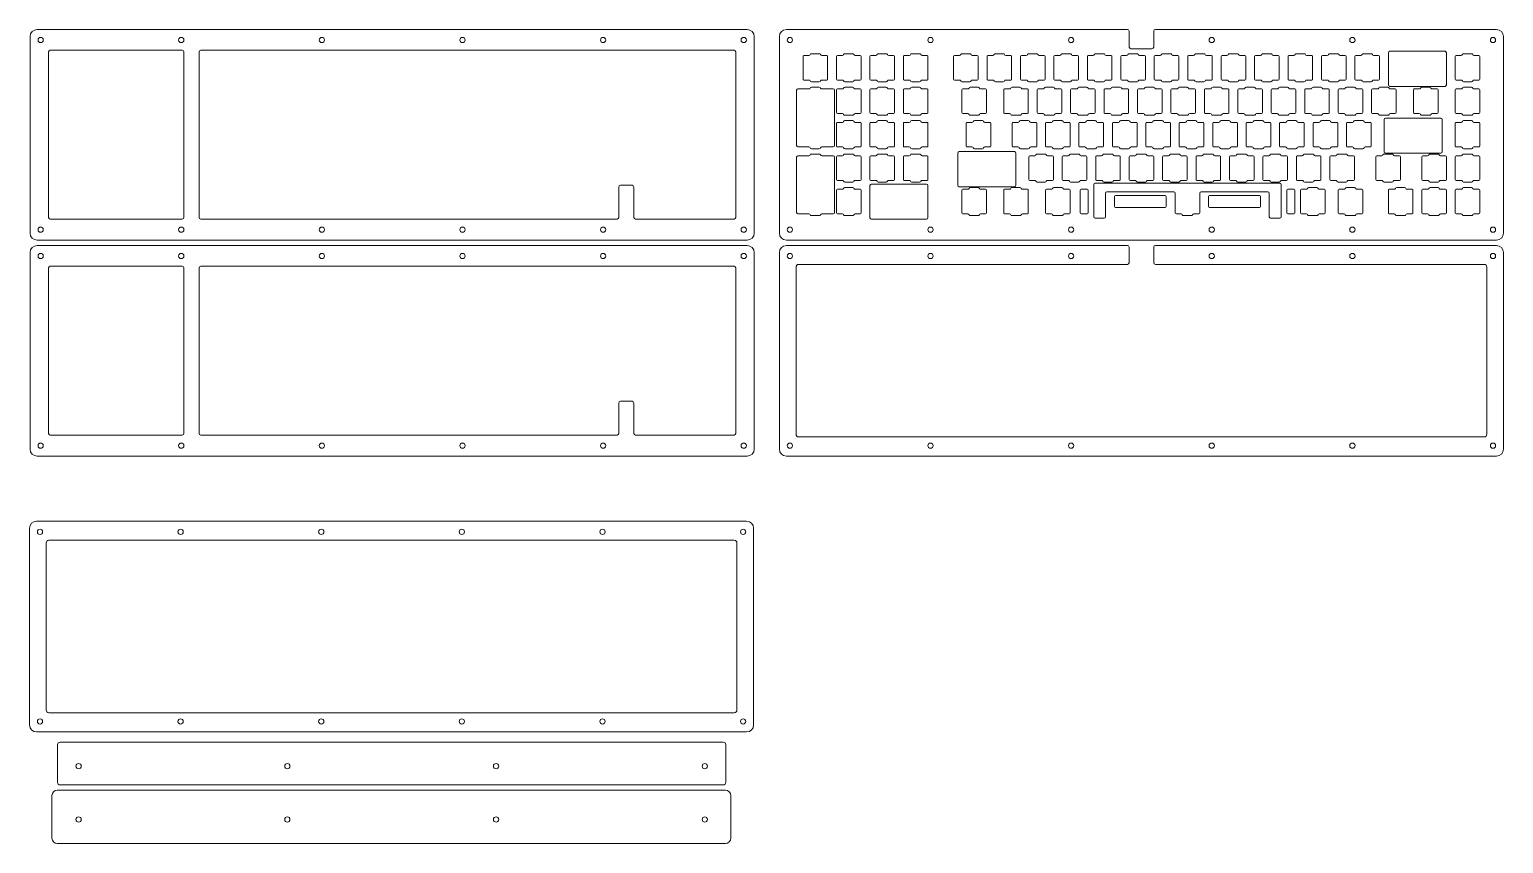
# Model space of a CAD drawing. Header units: inches. Extents: x -12 to 72, y -8.2 to 38.2.
import ezdxf

# ---------------------------------------------------------------- set-up
doc = ezdxf.new("R2010")
doc.units = ezdxf.units.IN
doc.header["$MEASUREMENT"] = 0
doc.layers.add('Layer 1', color=7, linetype='Continuous')

# ---------------------------------------------------------------- blocks, each defined once
blk = doc.blocks.new('block 4')
at = {"layer": 'Layer 1', "lineweight": 0}
blk.add_open_spline([(-11.244, 9.583), (-11.244, 9.666), (-11.312, 9.733), (-11.394, 9.733), (-11.477, 9.733), (-11.544, 9.666), (-11.544, 9.583), (-11.544, 9.5), (-11.477, 9.433), (-11.394, 9.433), (-11.312, 9.433), (-11.244, 9.5), (-11.244, 9.583)], degree=3, knots=[0, 0, 0, 0, 1, 1, 1, 2, 2, 2, 3, 3, 3, 4, 4, 4, 4], dxfattribs=at)
blk = doc.blocks.new('block 3')
at = {"layer": 'Layer 1'}
blk.add_blockref('block 4', (0, 0), dxfattribs=at)
blk = doc.blocks.new('block 6')
at = {"layer": 'Layer 1', "lineweight": 0}
blk.add_open_spline([(-3.235, 9.583), (-3.235, 9.666), (-3.302, 9.733), (-3.385, 9.733), (-3.468, 9.733), (-3.535, 9.666), (-3.535, 9.583), (-3.535, 9.5), (-3.468, 9.433), (-3.385, 9.433), (-3.302, 9.433), (-3.235, 9.5), (-3.235, 9.583)], degree=3, knots=[0, 0, 0, 0, 1, 1, 1, 2, 2, 2, 3, 3, 3, 4, 4, 4, 4], dxfattribs=at)
blk = doc.blocks.new('block 5')
at = {"layer": 'Layer 1'}
blk.add_blockref('block 6', (0, 0), dxfattribs=at)
blk = doc.blocks.new('block 8')
at = {"layer": 'Layer 1', "lineweight": 0}
blk.add_open_spline([(4.775, 9.583), (4.775, 9.666), (4.707, 9.733), (4.625, 9.733), (4.542, 9.733), (4.475, 9.666), (4.475, 9.583), (4.475, 9.5), (4.542, 9.433), (4.625, 9.433), (4.707, 9.433), (4.775, 9.5), (4.775, 9.583)], degree=3, knots=[0, 0, 0, 0, 1, 1, 1, 2, 2, 2, 3, 3, 3, 4, 4, 4, 4], dxfattribs=at)
blk = doc.blocks.new('block 7')
at = {"layer": 'Layer 1'}
blk.add_blockref('block 8', (0, 0), dxfattribs=at)
blk = doc.blocks.new('block 10')
at = {"layer": 'Layer 1', "lineweight": 0}
blk.add_open_spline([(12.784, 9.583), (12.784, 9.666), (12.717, 9.733), (12.634, 9.733), (12.551, 9.733), (12.484, 9.666), (12.484, 9.583), (12.484, 9.5), (12.551, 9.433), (12.634, 9.433), (12.717, 9.433), (12.784, 9.5), (12.784, 9.583)], degree=3, knots=[0, 0, 0, 0, 1, 1, 1, 2, 2, 2, 3, 3, 3, 4, 4, 4, 4], dxfattribs=at)
blk = doc.blocks.new('block 9')
at = {"layer": 'Layer 1'}
blk.add_blockref('block 10', (0, 0), dxfattribs=at)
blk = doc.blocks.new('block 12')
at = {"layer": 'Layer 1', "lineweight": 0}
blk.add_open_spline([(20.794, 9.583), (20.794, 9.666), (20.726, 9.733), (20.644, 9.733), (20.561, 9.733), (20.494, 9.666), (20.494, 9.583), (20.494, 9.5), (20.561, 9.433), (20.644, 9.433), (20.726, 9.433), (20.794, 9.5), (20.794, 9.583)], degree=3, knots=[0, 0, 0, 0, 1, 1, 1, 2, 2, 2, 3, 3, 3, 4, 4, 4, 4], dxfattribs=at)
blk = doc.blocks.new('block 11')
at = {"layer": 'Layer 1'}
blk.add_blockref('block 12', (0, 0), dxfattribs=at)
blk = doc.blocks.new('block 14')
at = {"layer": 'Layer 1', "lineweight": 0}
blk.add_open_spline([(28.803, 9.583), (28.803, 9.666), (28.736, 9.733), (28.653, 9.733), (28.57, 9.733), (28.503, 9.666), (28.503, 9.583), (28.503, 9.5), (28.57, 9.433), (28.653, 9.433), (28.736, 9.433), (28.803, 9.5), (28.803, 9.583)], degree=3, knots=[0, 0, 0, 0, 1, 1, 1, 2, 2, 2, 3, 3, 3, 4, 4, 4, 4], dxfattribs=at)
blk = doc.blocks.new('block 13')
at = {"layer": 'Layer 1'}
blk.add_blockref('block 14', (0, 0), dxfattribs=at)
blk = doc.blocks.new('block 16')
at = {"layer": 'Layer 1', "lineweight": 0}
blk.add_open_spline([(28.803, -1.217), (28.803, -1.134), (28.736, -1.067), (28.653, -1.067), (28.57, -1.067), (28.503, -1.134), (28.503, -1.217), (28.503, -1.3), (28.57, -1.367), (28.653, -1.367), (28.736, -1.367), (28.803, -1.3), (28.803, -1.217)], degree=3, knots=[0, 0, 0, 0, 1, 1, 1, 2, 2, 2, 3, 3, 3, 4, 4, 4, 4], dxfattribs=at)
blk = doc.blocks.new('block 15')
at = {"layer": 'Layer 1'}
blk.add_blockref('block 16', (0, 0), dxfattribs=at)
blk = doc.blocks.new('block 18')
at = {"layer": 'Layer 1', "lineweight": 0}
blk.add_open_spline([(20.794, -1.217), (20.794, -1.134), (20.726, -1.067), (20.644, -1.067), (20.561, -1.067), (20.494, -1.134), (20.494, -1.217), (20.494, -1.3), (20.561, -1.367), (20.644, -1.367), (20.726, -1.367), (20.794, -1.3), (20.794, -1.217)], degree=3, knots=[0, 0, 0, 0, 1, 1, 1, 2, 2, 2, 3, 3, 3, 4, 4, 4, 4], dxfattribs=at)
blk = doc.blocks.new('block 17')
at = {"layer": 'Layer 1'}
blk.add_blockref('block 18', (0, 0), dxfattribs=at)
blk = doc.blocks.new('block 20')
at = {"layer": 'Layer 1', "lineweight": 0}
blk.add_open_spline([(12.784, -1.217), (12.784, -1.134), (12.717, -1.067), (12.634, -1.067), (12.551, -1.067), (12.484, -1.134), (12.484, -1.217), (12.484, -1.3), (12.551, -1.367), (12.634, -1.367), (12.717, -1.367), (12.784, -1.3), (12.784, -1.217)], degree=3, knots=[0, 0, 0, 0, 1, 1, 1, 2, 2, 2, 3, 3, 3, 4, 4, 4, 4], dxfattribs=at)
blk = doc.blocks.new('block 19')
at = {"layer": 'Layer 1'}
blk.add_blockref('block 20', (0, 0), dxfattribs=at)
blk = doc.blocks.new('block 22')
at = {"layer": 'Layer 1', "lineweight": 0}
blk.add_open_spline([(4.775, -1.217), (4.775, -1.134), (4.707, -1.067), (4.625, -1.067), (4.542, -1.067), (4.475, -1.134), (4.475, -1.217), (4.475, -1.3), (4.542, -1.367), (4.625, -1.367), (4.707, -1.367), (4.775, -1.3), (4.775, -1.217)], degree=3, knots=[0, 0, 0, 0, 1, 1, 1, 2, 2, 2, 3, 3, 3, 4, 4, 4, 4], dxfattribs=at)
blk = doc.blocks.new('block 21')
at = {"layer": 'Layer 1'}
blk.add_blockref('block 22', (0, 0), dxfattribs=at)
blk = doc.blocks.new('block 24')
at = {"layer": 'Layer 1', "lineweight": 0}
blk.add_open_spline([(-3.235, -1.217), (-3.235, -1.134), (-3.302, -1.067), (-3.385, -1.067), (-3.468, -1.067), (-3.535, -1.134), (-3.535, -1.217), (-3.535, -1.3), (-3.468, -1.367), (-3.385, -1.367), (-3.302, -1.367), (-3.235, -1.3), (-3.235, -1.217)], degree=3, knots=[0, 0, 0, 0, 1, 1, 1, 2, 2, 2, 3, 3, 3, 4, 4, 4, 4], dxfattribs=at)
blk = doc.blocks.new('block 23')
at = {"layer": 'Layer 1'}
blk.add_blockref('block 24', (0, 0), dxfattribs=at)
blk = doc.blocks.new('block 26')
at = {"layer": 'Layer 1', "lineweight": 0}
blk.add_open_spline([(-11.244, -1.217), (-11.244, -1.134), (-11.312, -1.067), (-11.394, -1.067), (-11.477, -1.067), (-11.544, -1.134), (-11.544, -1.217), (-11.544, -1.3), (-11.477, -1.367), (-11.394, -1.367), (-11.312, -1.367), (-11.244, -1.3), (-11.244, -1.217)], degree=3, knots=[0, 0, 0, 0, 1, 1, 1, 2, 2, 2, 3, 3, 3, 4, 4, 4, 4], dxfattribs=at)
blk = doc.blocks.new('block 25')
at = {"layer": 'Layer 1'}
blk.add_blockref('block 26', (0, 0), dxfattribs=at)
blk = doc.blocks.new('block 28')
at = {"layer": 'Layer 1', "lineweight": 0}
blk.add_open_spline([(-11.594, 10.183), (-11.815, 10.183), (-11.994, 10.004), (-11.994, 9.783), (-11.994, 9.783), (-11.994, -1.417), (-11.994, -1.417), (-11.994, -1.638), (-11.815, -1.817), (-11.594, -1.817), (-11.594, -1.817), (28.853, -1.817), (28.853, -1.817), (29.074, -1.817), (29.253, -1.638), (29.253, -1.417), (29.253, -1.417), (29.253, 9.783), (29.253, 9.783), (29.253, 10.004), (29.074, 10.183), (28.853, 10.183), (28.853, 10.183), (-11.594, 10.183), (-11.594, 10.183)], degree=3, knots=[0, 0, 0, 0, 1, 1, 1, 2, 2, 2, 3, 3, 3, 4, 4, 4, 5, 5, 5, 6, 6, 6, 7, 7, 7, 8, 8, 8, 8], dxfattribs=at)
blk = doc.blocks.new('block 29')
at = {"layer": 'Layer 1', "lineweight": 0}
blk.add_open_spline([(28.153, 9.103), (28.236, 9.103), (28.303, 9.036), (28.303, 8.953), (28.303, 8.953), (28.303, -0.567), (28.303, -0.567), (28.303, -0.65), (28.236, -0.717), (28.153, -0.717), (28.153, -0.717), (-10.894, -0.717), (-10.894, -0.717), (-10.977, -0.717), (-11.044, -0.65), (-11.044, -0.567), (-11.044, -0.567), (-11.044, 8.953), (-11.044, 8.953), (-11.044, 9.036), (-10.977, 9.103), (-10.894, 9.103), (-10.894, 9.103), (28.153, 9.103), (28.153, 9.103)], degree=3, knots=[0, 0, 0, 0, 1, 1, 1, 2, 2, 2, 3, 3, 3, 4, 4, 4, 5, 5, 5, 6, 6, 6, 7, 7, 7, 8, 8, 8, 8], dxfattribs=at)
blk = doc.blocks.new('block 27')
at = {"layer": 'Layer 1'}
for name in ['block 28', 'block 29']:
    blk.add_blockref(name, (0, 0), dxfattribs=at)
blk = doc.blocks.new('block 2')
at = {"layer": 'Layer 1'}
for name in ['block 27', 'block 3', 'block 5', 'block 7', 'block 9', 'block 11', 'block 13', 'block 25', 'block 23', 'block 21', 'block 19', 'block 17', 'block 15']:
    blk.add_blockref(name, (0, 0), dxfattribs=at)
blk = doc.blocks.new('block 32')
at = {"layer": 'Layer 1', "lineweight": 0}
blk.add_open_spline([(-11.209, 37.589), (-11.209, 37.672), (-11.276, 37.739), (-11.359, 37.739), (-11.442, 37.739), (-11.509, 37.672), (-11.509, 37.589), (-11.509, 37.506), (-11.442, 37.439), (-11.359, 37.439), (-11.276, 37.439), (-11.209, 37.506), (-11.209, 37.589)], degree=3, knots=[0, 0, 0, 0, 1, 1, 1, 2, 2, 2, 3, 3, 3, 4, 4, 4, 4], dxfattribs=at)
blk = doc.blocks.new('block 31')
at = {"layer": 'Layer 1'}
blk.add_blockref('block 32', (0, 0), dxfattribs=at)
blk = doc.blocks.new('block 34')
at = {"layer": 'Layer 1', "lineweight": 0}
blk.add_open_spline([(-3.199, 37.589), (-3.199, 37.672), (-3.266, 37.739), (-3.349, 37.739), (-3.432, 37.739), (-3.499, 37.672), (-3.499, 37.589), (-3.499, 37.506), (-3.432, 37.439), (-3.349, 37.439), (-3.266, 37.439), (-3.199, 37.506), (-3.199, 37.589)], degree=3, knots=[0, 0, 0, 0, 1, 1, 1, 2, 2, 2, 3, 3, 3, 4, 4, 4, 4], dxfattribs=at)
blk = doc.blocks.new('block 33')
at = {"layer": 'Layer 1'}
blk.add_blockref('block 34', (0, 0), dxfattribs=at)
blk = doc.blocks.new('block 36')
at = {"layer": 'Layer 1', "lineweight": 0}
blk.add_open_spline([(4.81, 37.589), (4.81, 37.672), (4.743, 37.739), (4.66, 37.739), (4.577, 37.739), (4.51, 37.672), (4.51, 37.589), (4.51, 37.506), (4.577, 37.439), (4.66, 37.439), (4.743, 37.439), (4.81, 37.506), (4.81, 37.589)], degree=3, knots=[0, 0, 0, 0, 1, 1, 1, 2, 2, 2, 3, 3, 3, 4, 4, 4, 4], dxfattribs=at)
blk = doc.blocks.new('block 35')
at = {"layer": 'Layer 1'}
blk.add_blockref('block 36', (0, 0), dxfattribs=at)
blk = doc.blocks.new('block 38')
at = {"layer": 'Layer 1', "lineweight": 0}
blk.add_open_spline([(12.82, 37.589), (12.82, 37.672), (12.753, 37.739), (12.67, 37.739), (12.587, 37.739), (12.52, 37.672), (12.52, 37.589), (12.52, 37.506), (12.587, 37.439), (12.67, 37.439), (12.753, 37.439), (12.82, 37.506), (12.82, 37.589)], degree=3, knots=[0, 0, 0, 0, 1, 1, 1, 2, 2, 2, 3, 3, 3, 4, 4, 4, 4], dxfattribs=at)
blk = doc.blocks.new('block 37')
at = {"layer": 'Layer 1'}
blk.add_blockref('block 38', (0, 0), dxfattribs=at)
blk = doc.blocks.new('block 40')
at = {"layer": 'Layer 1', "lineweight": 0}
blk.add_open_spline([(20.829, 37.589), (20.829, 37.672), (20.762, 37.739), (20.679, 37.739), (20.596, 37.739), (20.529, 37.672), (20.529, 37.589), (20.529, 37.506), (20.596, 37.439), (20.679, 37.439), (20.762, 37.439), (20.829, 37.506), (20.829, 37.589)], degree=3, knots=[0, 0, 0, 0, 1, 1, 1, 2, 2, 2, 3, 3, 3, 4, 4, 4, 4], dxfattribs=at)
blk = doc.blocks.new('block 39')
at = {"layer": 'Layer 1'}
blk.add_blockref('block 40', (0, 0), dxfattribs=at)
blk = doc.blocks.new('block 42')
at = {"layer": 'Layer 1', "lineweight": 0}
blk.add_open_spline([(28.839, 37.589), (28.839, 37.672), (28.772, 37.739), (28.689, 37.739), (28.606, 37.739), (28.539, 37.672), (28.539, 37.589), (28.539, 37.506), (28.606, 37.439), (28.689, 37.439), (28.772, 37.439), (28.839, 37.506), (28.839, 37.589)], degree=3, knots=[0, 0, 0, 0, 1, 1, 1, 2, 2, 2, 3, 3, 3, 4, 4, 4, 4], dxfattribs=at)
blk = doc.blocks.new('block 41')
at = {"layer": 'Layer 1'}
blk.add_blockref('block 42', (0, 0), dxfattribs=at)
blk = doc.blocks.new('block 44')
at = {"layer": 'Layer 1', "lineweight": 0}
blk.add_open_spline([(28.839, 26.789), (28.839, 26.872), (28.772, 26.939), (28.689, 26.939), (28.606, 26.939), (28.539, 26.872), (28.539, 26.789), (28.539, 26.706), (28.606, 26.639), (28.689, 26.639), (28.772, 26.639), (28.839, 26.706), (28.839, 26.789)], degree=3, knots=[0, 0, 0, 0, 1, 1, 1, 2, 2, 2, 3, 3, 3, 4, 4, 4, 4], dxfattribs=at)
blk = doc.blocks.new('block 43')
at = {"layer": 'Layer 1'}
blk.add_blockref('block 44', (0, 0), dxfattribs=at)
blk = doc.blocks.new('block 46')
at = {"layer": 'Layer 1', "lineweight": 0}
blk.add_open_spline([(20.829, 26.789), (20.829, 26.872), (20.762, 26.939), (20.679, 26.939), (20.596, 26.939), (20.529, 26.872), (20.529, 26.789), (20.529, 26.706), (20.596, 26.639), (20.679, 26.639), (20.762, 26.639), (20.829, 26.706), (20.829, 26.789)], degree=3, knots=[0, 0, 0, 0, 1, 1, 1, 2, 2, 2, 3, 3, 3, 4, 4, 4, 4], dxfattribs=at)
blk = doc.blocks.new('block 45')
at = {"layer": 'Layer 1'}
blk.add_blockref('block 46', (0, 0), dxfattribs=at)
blk = doc.blocks.new('block 48')
at = {"layer": 'Layer 1', "lineweight": 0}
blk.add_open_spline([(12.82, 26.789), (12.82, 26.872), (12.753, 26.939), (12.67, 26.939), (12.587, 26.939), (12.52, 26.872), (12.52, 26.789), (12.52, 26.706), (12.587, 26.639), (12.67, 26.639), (12.753, 26.639), (12.82, 26.706), (12.82, 26.789)], degree=3, knots=[0, 0, 0, 0, 1, 1, 1, 2, 2, 2, 3, 3, 3, 4, 4, 4, 4], dxfattribs=at)
blk = doc.blocks.new('block 47')
at = {"layer": 'Layer 1'}
blk.add_blockref('block 48', (0, 0), dxfattribs=at)
blk = doc.blocks.new('block 50')
at = {"layer": 'Layer 1', "lineweight": 0}
blk.add_open_spline([(4.81, 26.789), (4.81, 26.872), (4.743, 26.939), (4.66, 26.939), (4.577, 26.939), (4.51, 26.872), (4.51, 26.789), (4.51, 26.706), (4.577, 26.639), (4.66, 26.639), (4.743, 26.639), (4.81, 26.706), (4.81, 26.789)], degree=3, knots=[0, 0, 0, 0, 1, 1, 1, 2, 2, 2, 3, 3, 3, 4, 4, 4, 4], dxfattribs=at)
blk = doc.blocks.new('block 49')
at = {"layer": 'Layer 1'}
blk.add_blockref('block 50', (0, 0), dxfattribs=at)
blk = doc.blocks.new('block 52')
at = {"layer": 'Layer 1', "lineweight": 0}
blk.add_open_spline([(-3.199, 26.789), (-3.199, 26.872), (-3.266, 26.939), (-3.349, 26.939), (-3.432, 26.939), (-3.499, 26.872), (-3.499, 26.789), (-3.499, 26.706), (-3.432, 26.639), (-3.349, 26.639), (-3.266, 26.639), (-3.199, 26.706), (-3.199, 26.789)], degree=3, knots=[0, 0, 0, 0, 1, 1, 1, 2, 2, 2, 3, 3, 3, 4, 4, 4, 4], dxfattribs=at)
blk = doc.blocks.new('block 51')
at = {"layer": 'Layer 1'}
blk.add_blockref('block 52', (0, 0), dxfattribs=at)
blk = doc.blocks.new('block 54')
at = {"layer": 'Layer 1', "lineweight": 0}
blk.add_open_spline([(-11.209, 26.789), (-11.209, 26.872), (-11.276, 26.939), (-11.359, 26.939), (-11.442, 26.939), (-11.509, 26.872), (-11.509, 26.789), (-11.509, 26.706), (-11.442, 26.639), (-11.359, 26.639), (-11.276, 26.639), (-11.209, 26.706), (-11.209, 26.789)], degree=3, knots=[0, 0, 0, 0, 1, 1, 1, 2, 2, 2, 3, 3, 3, 4, 4, 4, 4], dxfattribs=at)
blk = doc.blocks.new('block 53')
at = {"layer": 'Layer 1'}
blk.add_blockref('block 54', (0, 0), dxfattribs=at)
blk = doc.blocks.new('block 56')
at = {"layer": 'Layer 1', "lineweight": 0}
blk.add_open_spline([(-11.959, 26.589), (-11.959, 26.589), (-11.959, 37.789), (-11.959, 37.789), (-11.959, 38.01), (-11.78, 38.189), (-11.559, 38.189), (-11.559, 38.189), (28.889, 38.189), (28.889, 38.189), (29.11, 38.189), (29.289, 38.01), (29.289, 37.789), (29.289, 37.789), (29.289, 26.589), (29.289, 26.589), (29.289, 26.368), (29.11, 26.189), (28.889, 26.189), (28.889, 26.189), (-11.559, 26.189), (-11.559, 26.189), (-11.78, 26.189), (-11.959, 26.368), (-11.959, 26.589)], degree=3, knots=[0, 0, 0, 0, 1, 1, 1, 2, 2, 2, 3, 3, 3, 4, 4, 4, 5, 5, 5, 6, 6, 6, 7, 7, 7, 8, 8, 8, 8], dxfattribs=at)
blk = doc.blocks.new('block 55')
at = {"layer": 'Layer 1'}
blk.add_blockref('block 56', (0, 0), dxfattribs=at)
blk = doc.blocks.new('block 58')
at = {"layer": 'Layer 1', "lineweight": 0}
blk.add_open_spline([(-10.909, 36.909), (-10.909, 36.964), (-10.864, 37.009), (-10.809, 37.009), (-10.809, 37.009), (-3.294, 37.009), (-3.294, 37.009), (-3.239, 37.009), (-3.194, 36.964), (-3.194, 36.909), (-3.194, 36.909), (-3.194, 27.489), (-3.194, 27.489), (-3.194, 27.434), (-3.239, 27.389), (-3.294, 27.389), (-3.294, 27.389), (-10.809, 27.389), (-10.809, 27.389), (-10.864, 27.389), (-10.909, 27.434), (-10.909, 27.489), (-10.909, 27.489), (-10.909, 36.909), (-10.909, 36.909)], degree=3, knots=[0, 0, 0, 0, 1, 1, 1, 2, 2, 2, 3, 3, 3, 4, 4, 4, 5, 5, 5, 6, 6, 6, 7, 7, 7, 8, 8, 8, 8], dxfattribs=at)
blk = doc.blocks.new('block 57')
at = {"layer": 'Layer 1'}
blk.add_blockref('block 58', (0, 0), dxfattribs=at)
blk = doc.blocks.new('block 60')
at = {"layer": 'Layer 1', "lineweight": 0}
blk.add_open_spline([(-2.236, 37.007), (-2.291, 37.007), (-2.336, 36.962), (-2.336, 36.907), (-2.336, 36.907), (-2.336, 27.489), (-2.336, 27.489), (-2.336, 27.434), (-2.291, 27.389), (-2.236, 27.389), (-2.236, 27.389), (21.471, 27.389), (21.471, 27.389), (21.527, 27.389), (21.571, 27.434), (21.571, 27.489), (21.571, 27.489), (21.571, 29.214), (21.571, 29.214), (21.571, 29.269), (21.616, 29.314), (21.671, 29.314), (21.671, 29.314), (22.329, 29.314), (22.329, 29.314), (22.384, 29.314), (22.429, 29.269), (22.429, 29.214), (22.429, 29.214), (22.429, 27.489), (22.429, 27.489), (22.429, 27.434), (22.473, 27.389), (22.529, 27.389), (22.529, 27.389), (28.139, 27.389), (28.139, 27.389), (28.194, 27.389), (28.239, 27.434), (28.239, 27.489), (28.239, 27.489), (28.239, 36.907), (28.239, 36.907), (28.239, 36.962), (28.194, 37.006), (28.139, 37.006), (28.139, 37.006), (-2.236, 37.007), (-2.236, 37.007)], degree=3, knots=[0, 0, 0, 0, 1, 1, 1, 2, 2, 2, 3, 3, 3, 4, 4, 4, 5, 5, 5, 6, 6, 6, 7, 7, 7, 8, 8, 8, 9, 9, 9, 10, 10, 10, 11, 11, 11, 12, 12, 12, 13, 13, 13, 14, 14, 14, 15, 15, 15, 16, 16, 16, 16], dxfattribs=at)
blk = doc.blocks.new('block 59')
at = {"layer": 'Layer 1'}
blk.add_blockref('block 60', (0, 0), dxfattribs=at)
blk = doc.blocks.new('block 30')
at = {"layer": 'Layer 1'}
for name in ['block 55', 'block 31', 'block 57', 'block 33', 'block 59', 'block 35', 'block 37', 'block 39', 'block 41', 'block 53', 'block 51', 'block 49', 'block 47', 'block 45', 'block 43']:
    blk.add_blockref(name, (0, 0), dxfattribs=at)
blk = doc.blocks.new('block 63')
at = {"layer": 'Layer 1', "lineweight": 0}
blk.add_open_spline([(-11.209, 25.289), (-11.209, 25.372), (-11.276, 25.439), (-11.359, 25.439), (-11.442, 25.439), (-11.509, 25.372), (-11.509, 25.289), (-11.509, 25.206), (-11.442, 25.139), (-11.359, 25.139), (-11.276, 25.139), (-11.209, 25.206), (-11.209, 25.289)], degree=3, knots=[0, 0, 0, 0, 1, 1, 1, 2, 2, 2, 3, 3, 3, 4, 4, 4, 4], dxfattribs=at)
blk = doc.blocks.new('block 62')
at = {"layer": 'Layer 1'}
blk.add_blockref('block 63', (0, 0), dxfattribs=at)
blk = doc.blocks.new('block 65')
at = {"layer": 'Layer 1', "lineweight": 0}
blk.add_open_spline([(-3.199, 25.289), (-3.199, 25.372), (-3.266, 25.439), (-3.349, 25.439), (-3.432, 25.439), (-3.499, 25.372), (-3.499, 25.289), (-3.499, 25.206), (-3.432, 25.139), (-3.349, 25.139), (-3.266, 25.139), (-3.199, 25.206), (-3.199, 25.289)], degree=3, knots=[0, 0, 0, 0, 1, 1, 1, 2, 2, 2, 3, 3, 3, 4, 4, 4, 4], dxfattribs=at)
blk = doc.blocks.new('block 64')
at = {"layer": 'Layer 1'}
blk.add_blockref('block 65', (0, 0), dxfattribs=at)
blk = doc.blocks.new('block 67')
at = {"layer": 'Layer 1', "lineweight": 0}
blk.add_open_spline([(4.81, 25.289), (4.81, 25.372), (4.743, 25.439), (4.66, 25.439), (4.577, 25.439), (4.51, 25.372), (4.51, 25.289), (4.51, 25.206), (4.577, 25.139), (4.66, 25.139), (4.743, 25.139), (4.81, 25.206), (4.81, 25.289)], degree=3, knots=[0, 0, 0, 0, 1, 1, 1, 2, 2, 2, 3, 3, 3, 4, 4, 4, 4], dxfattribs=at)
blk = doc.blocks.new('block 66')
at = {"layer": 'Layer 1'}
blk.add_blockref('block 67', (0, 0), dxfattribs=at)
blk = doc.blocks.new('block 69')
at = {"layer": 'Layer 1', "lineweight": 0}
blk.add_open_spline([(12.82, 25.289), (12.82, 25.372), (12.753, 25.439), (12.67, 25.439), (12.587, 25.439), (12.52, 25.372), (12.52, 25.289), (12.52, 25.206), (12.587, 25.139), (12.67, 25.139), (12.753, 25.139), (12.82, 25.206), (12.82, 25.289)], degree=3, knots=[0, 0, 0, 0, 1, 1, 1, 2, 2, 2, 3, 3, 3, 4, 4, 4, 4], dxfattribs=at)
blk = doc.blocks.new('block 68')
at = {"layer": 'Layer 1'}
blk.add_blockref('block 69', (0, 0), dxfattribs=at)
blk = doc.blocks.new('block 71')
at = {"layer": 'Layer 1', "lineweight": 0}
blk.add_open_spline([(20.829, 25.289), (20.829, 25.372), (20.762, 25.439), (20.679, 25.439), (20.596, 25.439), (20.529, 25.372), (20.529, 25.289), (20.529, 25.206), (20.596, 25.139), (20.679, 25.139), (20.762, 25.139), (20.829, 25.206), (20.829, 25.289)], degree=3, knots=[0, 0, 0, 0, 1, 1, 1, 2, 2, 2, 3, 3, 3, 4, 4, 4, 4], dxfattribs=at)
blk = doc.blocks.new('block 70')
at = {"layer": 'Layer 1'}
blk.add_blockref('block 71', (0, 0), dxfattribs=at)
blk = doc.blocks.new('block 73')
at = {"layer": 'Layer 1', "lineweight": 0}
blk.add_open_spline([(28.839, 25.289), (28.839, 25.372), (28.772, 25.439), (28.689, 25.439), (28.606, 25.439), (28.539, 25.372), (28.539, 25.289), (28.539, 25.206), (28.606, 25.139), (28.689, 25.139), (28.772, 25.139), (28.839, 25.206), (28.839, 25.289)], degree=3, knots=[0, 0, 0, 0, 1, 1, 1, 2, 2, 2, 3, 3, 3, 4, 4, 4, 4], dxfattribs=at)
blk = doc.blocks.new('block 72')
at = {"layer": 'Layer 1'}
blk.add_blockref('block 73', (0, 0), dxfattribs=at)
blk = doc.blocks.new('block 75')
at = {"layer": 'Layer 1', "lineweight": 0}
blk.add_open_spline([(28.839, 14.489), (28.839, 14.572), (28.772, 14.639), (28.689, 14.639), (28.606, 14.639), (28.539, 14.572), (28.539, 14.489), (28.539, 14.406), (28.606, 14.339), (28.689, 14.339), (28.772, 14.339), (28.839, 14.406), (28.839, 14.489)], degree=3, knots=[0, 0, 0, 0, 1, 1, 1, 2, 2, 2, 3, 3, 3, 4, 4, 4, 4], dxfattribs=at)
blk = doc.blocks.new('block 74')
at = {"layer": 'Layer 1'}
blk.add_blockref('block 75', (0, 0), dxfattribs=at)
blk = doc.blocks.new('block 77')
at = {"layer": 'Layer 1', "lineweight": 0}
blk.add_open_spline([(20.829, 14.489), (20.829, 14.572), (20.762, 14.639), (20.679, 14.639), (20.596, 14.639), (20.529, 14.572), (20.529, 14.489), (20.529, 14.406), (20.596, 14.339), (20.679, 14.339), (20.762, 14.339), (20.829, 14.406), (20.829, 14.489)], degree=3, knots=[0, 0, 0, 0, 1, 1, 1, 2, 2, 2, 3, 3, 3, 4, 4, 4, 4], dxfattribs=at)
blk = doc.blocks.new('block 76')
at = {"layer": 'Layer 1'}
blk.add_blockref('block 77', (0, 0), dxfattribs=at)
blk = doc.blocks.new('block 79')
at = {"layer": 'Layer 1', "lineweight": 0}
blk.add_open_spline([(12.82, 14.489), (12.82, 14.572), (12.753, 14.639), (12.67, 14.639), (12.587, 14.639), (12.52, 14.572), (12.52, 14.489), (12.52, 14.406), (12.587, 14.339), (12.67, 14.339), (12.753, 14.339), (12.82, 14.406), (12.82, 14.489)], degree=3, knots=[0, 0, 0, 0, 1, 1, 1, 2, 2, 2, 3, 3, 3, 4, 4, 4, 4], dxfattribs=at)
blk = doc.blocks.new('block 78')
at = {"layer": 'Layer 1'}
blk.add_blockref('block 79', (0, 0), dxfattribs=at)
blk = doc.blocks.new('block 81')
at = {"layer": 'Layer 1', "lineweight": 0}
blk.add_open_spline([(4.81, 14.489), (4.81, 14.572), (4.743, 14.639), (4.66, 14.639), (4.577, 14.639), (4.51, 14.572), (4.51, 14.489), (4.51, 14.406), (4.577, 14.339), (4.66, 14.339), (4.743, 14.339), (4.81, 14.406), (4.81, 14.489)], degree=3, knots=[0, 0, 0, 0, 1, 1, 1, 2, 2, 2, 3, 3, 3, 4, 4, 4, 4], dxfattribs=at)
blk = doc.blocks.new('block 80')
at = {"layer": 'Layer 1'}
blk.add_blockref('block 81', (0, 0), dxfattribs=at)
blk = doc.blocks.new('block 83')
at = {"layer": 'Layer 1', "lineweight": 0}
blk.add_open_spline([(-3.199, 14.489), (-3.199, 14.572), (-3.266, 14.639), (-3.349, 14.639), (-3.432, 14.639), (-3.499, 14.572), (-3.499, 14.489), (-3.499, 14.406), (-3.432, 14.339), (-3.349, 14.339), (-3.266, 14.339), (-3.199, 14.406), (-3.199, 14.489)], degree=3, knots=[0, 0, 0, 0, 1, 1, 1, 2, 2, 2, 3, 3, 3, 4, 4, 4, 4], dxfattribs=at)
blk = doc.blocks.new('block 82')
at = {"layer": 'Layer 1'}
blk.add_blockref('block 83', (0, 0), dxfattribs=at)
blk = doc.blocks.new('block 85')
at = {"layer": 'Layer 1', "lineweight": 0}
blk.add_open_spline([(-11.209, 14.489), (-11.209, 14.572), (-11.276, 14.639), (-11.359, 14.639), (-11.442, 14.639), (-11.509, 14.572), (-11.509, 14.489), (-11.509, 14.406), (-11.442, 14.339), (-11.359, 14.339), (-11.276, 14.339), (-11.209, 14.406), (-11.209, 14.489)], degree=3, knots=[0, 0, 0, 0, 1, 1, 1, 2, 2, 2, 3, 3, 3, 4, 4, 4, 4], dxfattribs=at)
blk = doc.blocks.new('block 84')
at = {"layer": 'Layer 1'}
blk.add_blockref('block 85', (0, 0), dxfattribs=at)
blk = doc.blocks.new('block 87')
at = {"layer": 'Layer 1', "lineweight": 0}
blk.add_open_spline([(-11.959, 14.289), (-11.959, 14.289), (-11.959, 25.489), (-11.959, 25.489), (-11.959, 25.71), (-11.78, 25.889), (-11.559, 25.889), (-11.559, 25.889), (28.889, 25.889), (28.889, 25.889), (29.11, 25.889), (29.289, 25.71), (29.289, 25.489), (29.289, 25.489), (29.289, 14.289), (29.289, 14.289), (29.289, 14.068), (29.11, 13.889), (28.889, 13.889), (28.889, 13.889), (-11.559, 13.889), (-11.559, 13.889), (-11.78, 13.889), (-11.959, 14.068), (-11.959, 14.289)], degree=3, knots=[0, 0, 0, 0, 1, 1, 1, 2, 2, 2, 3, 3, 3, 4, 4, 4, 5, 5, 5, 6, 6, 6, 7, 7, 7, 8, 8, 8, 8], dxfattribs=at)
blk = doc.blocks.new('block 86')
at = {"layer": 'Layer 1'}
blk.add_blockref('block 87', (0, 0), dxfattribs=at)
blk = doc.blocks.new('block 89')
at = {"layer": 'Layer 1', "lineweight": 0}
blk.add_open_spline([(-10.909, 24.609), (-10.909, 24.664), (-10.864, 24.709), (-10.809, 24.709), (-10.809, 24.709), (-3.294, 24.709), (-3.294, 24.709), (-3.239, 24.709), (-3.194, 24.664), (-3.194, 24.609), (-3.194, 24.609), (-3.194, 15.189), (-3.194, 15.189), (-3.194, 15.134), (-3.239, 15.089), (-3.294, 15.089), (-3.294, 15.089), (-10.809, 15.089), (-10.809, 15.089), (-10.864, 15.089), (-10.909, 15.134), (-10.909, 15.189), (-10.909, 15.189), (-10.909, 24.609), (-10.909, 24.609)], degree=3, knots=[0, 0, 0, 0, 1, 1, 1, 2, 2, 2, 3, 3, 3, 4, 4, 4, 5, 5, 5, 6, 6, 6, 7, 7, 7, 8, 8, 8, 8], dxfattribs=at)
blk = doc.blocks.new('block 88')
at = {"layer": 'Layer 1'}
blk.add_blockref('block 89', (0, 0), dxfattribs=at)
blk = doc.blocks.new('block 91')
at = {"layer": 'Layer 1', "lineweight": 0}
blk.add_open_spline([(-2.236, 24.707), (-2.291, 24.707), (-2.336, 24.662), (-2.336, 24.607), (-2.336, 24.607), (-2.336, 15.189), (-2.336, 15.189), (-2.336, 15.134), (-2.291, 15.089), (-2.236, 15.089), (-2.236, 15.089), (21.471, 15.089), (21.471, 15.089), (21.527, 15.089), (21.571, 15.134), (21.571, 15.189), (21.571, 15.189), (21.571, 16.914), (21.571, 16.914), (21.571, 16.969), (21.616, 17.014), (21.671, 17.014), (21.671, 17.014), (22.329, 17.014), (22.329, 17.014), (22.384, 17.014), (22.429, 16.969), (22.429, 16.914), (22.429, 16.914), (22.429, 15.189), (22.429, 15.189), (22.429, 15.134), (22.473, 15.089), (22.529, 15.089), (22.529, 15.089), (28.139, 15.089), (28.139, 15.089), (28.194, 15.089), (28.239, 15.134), (28.239, 15.189), (28.239, 15.189), (28.239, 24.607), (28.239, 24.607), (28.239, 24.662), (28.194, 24.706), (28.139, 24.706), (28.139, 24.706), (-2.236, 24.707), (-2.236, 24.707)], degree=3, knots=[0, 0, 0, 0, 1, 1, 1, 2, 2, 2, 3, 3, 3, 4, 4, 4, 5, 5, 5, 6, 6, 6, 7, 7, 7, 8, 8, 8, 9, 9, 9, 10, 10, 10, 11, 11, 11, 12, 12, 12, 13, 13, 13, 14, 14, 14, 15, 15, 15, 16, 16, 16, 16], dxfattribs=at)
blk = doc.blocks.new('block 90')
at = {"layer": 'Layer 1'}
blk.add_blockref('block 91', (0, 0), dxfattribs=at)
blk = doc.blocks.new('block 61')
at = {"layer": 'Layer 1'}
for name in ['block 86', 'block 62', 'block 64', 'block 66', 'block 68', 'block 70', 'block 72', 'block 88', 'block 90', 'block 84', 'block 82', 'block 80', 'block 78', 'block 76', 'block 74']:
    blk.add_blockref(name, (0, 0), dxfattribs=at)
blk = doc.blocks.new('block 93')
at = {"layer": 'Layer 1', "lineweight": 0}
blk.add_open_spline([(-10.247, -2.397), (-10.33, -2.397), (-10.397, -2.464), (-10.397, -2.547), (-10.397, -2.547), (-10.397, -4.682), (-10.397, -4.682), (-10.397, -4.765), (-10.33, -4.832), (-10.247, -4.832), (-10.247, -4.832), (27.522, -4.832), (27.522, -4.832), (27.605, -4.832), (27.672, -4.765), (27.672, -4.682), (27.672, -4.682), (27.672, -2.547), (27.672, -2.547), (27.672, -2.464), (27.605, -2.397), (27.522, -2.397), (27.522, -2.397), (-10.247, -2.397), (-10.247, -2.397)], degree=3, knots=[0, 0, 0, 0, 1, 1, 1, 2, 2, 2, 3, 3, 3, 4, 4, 4, 5, 5, 5, 6, 6, 6, 7, 7, 7, 8, 8, 8, 8], dxfattribs=at)
blk = doc.blocks.new('block 92')
at = {"layer": 'Layer 1'}
blk.add_blockref('block 93', (0, 0), dxfattribs=at)
blk = doc.blocks.new('block 95')
at = {"layer": 'Layer 1', "lineweight": 0}
blk.add_open_spline([(26.622, -3.764), (26.622, -3.682), (26.554, -3.614), (26.472, -3.614), (26.389, -3.614), (26.322, -3.682), (26.322, -3.764), (26.322, -3.847), (26.389, -3.914), (26.472, -3.914), (26.554, -3.914), (26.622, -3.847), (26.622, -3.764)], degree=3, knots=[0, 0, 0, 0, 1, 1, 1, 2, 2, 2, 3, 3, 3, 4, 4, 4, 4], dxfattribs=at)
blk = doc.blocks.new('block 94')
at = {"layer": 'Layer 1'}
blk.add_blockref('block 95', (0, 0), dxfattribs=at)
blk = doc.blocks.new('block 97')
at = {"layer": 'Layer 1', "lineweight": 0}
blk.add_open_spline([(14.732, -3.764), (14.732, -3.682), (14.665, -3.614), (14.582, -3.614), (14.499, -3.614), (14.432, -3.682), (14.432, -3.764), (14.432, -3.847), (14.499, -3.914), (14.582, -3.914), (14.665, -3.914), (14.732, -3.847), (14.732, -3.764)], degree=3, knots=[0, 0, 0, 0, 1, 1, 1, 2, 2, 2, 3, 3, 3, 4, 4, 4, 4], dxfattribs=at)
blk = doc.blocks.new('block 96')
at = {"layer": 'Layer 1'}
blk.add_blockref('block 97', (0, 0), dxfattribs=at)
blk = doc.blocks.new('block 99')
at = {"layer": 'Layer 1', "lineweight": 0}
blk.add_open_spline([(2.843, -3.764), (2.843, -3.682), (2.775, -3.614), (2.693, -3.614), (2.61, -3.614), (2.543, -3.682), (2.543, -3.764), (2.543, -3.847), (2.61, -3.914), (2.693, -3.914), (2.775, -3.914), (2.843, -3.847), (2.843, -3.764)], degree=3, knots=[0, 0, 0, 0, 1, 1, 1, 2, 2, 2, 3, 3, 3, 4, 4, 4, 4], dxfattribs=at)
blk = doc.blocks.new('block 98')
at = {"layer": 'Layer 1'}
blk.add_blockref('block 99', (0, 0), dxfattribs=at)
blk = doc.blocks.new('block 101')
at = {"layer": 'Layer 1', "lineweight": 0}
blk.add_open_spline([(-9.047, -3.764), (-9.047, -3.682), (-9.114, -3.614), (-9.197, -3.614), (-9.28, -3.614), (-9.347, -3.682), (-9.347, -3.764), (-9.347, -3.847), (-9.28, -3.914), (-9.197, -3.914), (-9.114, -3.914), (-9.047, -3.847), (-9.047, -3.764)], degree=3, knots=[0, 0, 0, 0, 1, 1, 1, 2, 2, 2, 3, 3, 3, 4, 4, 4, 4], dxfattribs=at)
blk = doc.blocks.new('block 100')
at = {"layer": 'Layer 1'}
blk.add_blockref('block 101', (0, 0), dxfattribs=at)
blk = doc.blocks.new('block 104')
at = {"layer": 'Layer 1', "lineweight": 0}
blk.add_open_spline([(-10.415, -5.132), (-10.58, -5.132), (-10.715, -5.266), (-10.715, -5.432), (-10.715, -5.432), (-10.715, -7.867), (-10.715, -7.867), (-10.715, -8.033), (-10.58, -8.167), (-10.415, -8.167), (-10.415, -8.167), (27.654, -8.167), (27.654, -8.167), (27.82, -8.167), (27.954, -8.033), (27.954, -7.867), (27.954, -7.867), (27.954, -5.432), (27.954, -5.432), (27.954, -5.266), (27.82, -5.132), (27.654, -5.132), (27.654, -5.132), (-10.415, -5.132), (-10.415, -5.132)], degree=3, knots=[0, 0, 0, 0, 1, 1, 1, 2, 2, 2, 3, 3, 3, 4, 4, 4, 5, 5, 5, 6, 6, 6, 7, 7, 7, 8, 8, 8, 8], dxfattribs=at)
blk = doc.blocks.new('block 103')
at = {"layer": 'Layer 1'}
blk.add_blockref('block 104', (0, 0), dxfattribs=at)
blk = doc.blocks.new('block 102')
at = {"layer": 'Layer 1'}
blk.add_blockref('block 103', (0, 0), dxfattribs=at)
blk = doc.blocks.new('block 106')
at = {"layer": 'Layer 1', "lineweight": 0}
blk.add_open_spline([(26.622, -6.8), (26.622, -6.717), (26.554, -6.65), (26.472, -6.65), (26.389, -6.65), (26.322, -6.717), (26.322, -6.8), (26.322, -6.883), (26.389, -6.95), (26.472, -6.95), (26.554, -6.95), (26.622, -6.883), (26.622, -6.8)], degree=3, knots=[0, 0, 0, 0, 1, 1, 1, 2, 2, 2, 3, 3, 3, 4, 4, 4, 4], dxfattribs=at)
blk = doc.blocks.new('block 105')
at = {"layer": 'Layer 1'}
blk.add_blockref('block 106', (0, 0), dxfattribs=at)
blk = doc.blocks.new('block 108')
at = {"layer": 'Layer 1', "lineweight": 0}
blk.add_open_spline([(14.732, -6.8), (14.732, -6.717), (14.665, -6.65), (14.582, -6.65), (14.499, -6.65), (14.432, -6.717), (14.432, -6.8), (14.432, -6.883), (14.499, -6.95), (14.582, -6.95), (14.665, -6.95), (14.732, -6.883), (14.732, -6.8)], degree=3, knots=[0, 0, 0, 0, 1, 1, 1, 2, 2, 2, 3, 3, 3, 4, 4, 4, 4], dxfattribs=at)
blk = doc.blocks.new('block 107')
at = {"layer": 'Layer 1'}
blk.add_blockref('block 108', (0, 0), dxfattribs=at)
blk = doc.blocks.new('block 110')
at = {"layer": 'Layer 1', "lineweight": 0}
blk.add_open_spline([(2.843, -6.8), (2.843, -6.717), (2.775, -6.65), (2.693, -6.65), (2.61, -6.65), (2.543, -6.717), (2.543, -6.8), (2.543, -6.883), (2.61, -6.95), (2.693, -6.95), (2.775, -6.95), (2.843, -6.883), (2.843, -6.8)], degree=3, knots=[0, 0, 0, 0, 1, 1, 1, 2, 2, 2, 3, 3, 3, 4, 4, 4, 4], dxfattribs=at)
blk = doc.blocks.new('block 109')
at = {"layer": 'Layer 1'}
blk.add_blockref('block 110', (0, 0), dxfattribs=at)
blk = doc.blocks.new('block 112')
at = {"layer": 'Layer 1', "lineweight": 0}
blk.add_open_spline([(-9.047, -6.8), (-9.047, -6.717), (-9.114, -6.65), (-9.197, -6.65), (-9.28, -6.65), (-9.347, -6.717), (-9.347, -6.8), (-9.347, -6.883), (-9.28, -6.95), (-9.197, -6.95), (-9.114, -6.95), (-9.047, -6.883), (-9.047, -6.8)], degree=3, knots=[0, 0, 0, 0, 1, 1, 1, 2, 2, 2, 3, 3, 3, 4, 4, 4, 4], dxfattribs=at)
blk = doc.blocks.new('block 111')
at = {"layer": 'Layer 1'}
blk.add_blockref('block 112', (0, 0), dxfattribs=at)
blk = doc.blocks.new('block 115')
at = {"layer": 'Layer 1', "lineweight": 0}
blk.add_open_spline([(31.469, 25.289), (31.469, 25.372), (31.402, 25.439), (31.319, 25.439), (31.236, 25.439), (31.169, 25.372), (31.169, 25.289), (31.169, 25.206), (31.236, 25.139), (31.319, 25.139), (31.402, 25.139), (31.469, 25.206), (31.469, 25.289)], degree=3, knots=[0, 0, 0, 0, 1, 1, 1, 2, 2, 2, 3, 3, 3, 4, 4, 4, 4], dxfattribs=at)
blk = doc.blocks.new('block 114')
at = {"layer": 'Layer 1'}
blk.add_blockref('block 115', (0, 0), dxfattribs=at)
blk = doc.blocks.new('block 117')
at = {"layer": 'Layer 1', "lineweight": 0}
blk.add_open_spline([(39.479, 25.289), (39.479, 25.372), (39.411, 25.439), (39.329, 25.439), (39.246, 25.439), (39.179, 25.372), (39.179, 25.289), (39.179, 25.206), (39.246, 25.139), (39.329, 25.139), (39.411, 25.139), (39.479, 25.206), (39.479, 25.289)], degree=3, knots=[0, 0, 0, 0, 1, 1, 1, 2, 2, 2, 3, 3, 3, 4, 4, 4, 4], dxfattribs=at)
blk = doc.blocks.new('block 116')
at = {"layer": 'Layer 1'}
blk.add_blockref('block 117', (0, 0), dxfattribs=at)
blk = doc.blocks.new('block 119')
at = {"layer": 'Layer 1', "lineweight": 0}
blk.add_open_spline([(47.488, 25.289), (47.488, 25.372), (47.421, 25.439), (47.338, 25.439), (47.255, 25.439), (47.188, 25.372), (47.188, 25.289), (47.188, 25.206), (47.255, 25.139), (47.338, 25.139), (47.421, 25.139), (47.488, 25.206), (47.488, 25.289)], degree=3, knots=[0, 0, 0, 0, 1, 1, 1, 2, 2, 2, 3, 3, 3, 4, 4, 4, 4], dxfattribs=at)
blk = doc.blocks.new('block 118')
at = {"layer": 'Layer 1'}
blk.add_blockref('block 119', (0, 0), dxfattribs=at)
blk = doc.blocks.new('block 121')
at = {"layer": 'Layer 1', "lineweight": 0}
blk.add_open_spline([(55.498, 25.289), (55.498, 25.372), (55.43, 25.439), (55.348, 25.439), (55.265, 25.439), (55.198, 25.372), (55.198, 25.289), (55.198, 25.206), (55.265, 25.139), (55.348, 25.139), (55.43, 25.139), (55.498, 25.206), (55.498, 25.289)], degree=3, knots=[0, 0, 0, 0, 1, 1, 1, 2, 2, 2, 3, 3, 3, 4, 4, 4, 4], dxfattribs=at)
blk = doc.blocks.new('block 120')
at = {"layer": 'Layer 1'}
blk.add_blockref('block 121', (0, 0), dxfattribs=at)
blk = doc.blocks.new('block 123')
at = {"layer": 'Layer 1', "lineweight": 0}
blk.add_open_spline([(63.507, 25.289), (63.507, 25.372), (63.44, 25.439), (63.357, 25.439), (63.274, 25.439), (63.207, 25.372), (63.207, 25.289), (63.207, 25.206), (63.274, 25.139), (63.357, 25.139), (63.44, 25.139), (63.507, 25.206), (63.507, 25.289)], degree=3, knots=[0, 0, 0, 0, 1, 1, 1, 2, 2, 2, 3, 3, 3, 4, 4, 4, 4], dxfattribs=at)
blk = doc.blocks.new('block 122')
at = {"layer": 'Layer 1'}
blk.add_blockref('block 123', (0, 0), dxfattribs=at)
blk = doc.blocks.new('block 125')
at = {"layer": 'Layer 1', "lineweight": 0}
blk.add_open_spline([(71.517, 25.289), (71.517, 25.372), (71.449, 25.439), (71.367, 25.439), (71.284, 25.439), (71.217, 25.372), (71.217, 25.289), (71.217, 25.206), (71.284, 25.139), (71.367, 25.139), (71.449, 25.139), (71.517, 25.206), (71.517, 25.289)], degree=3, knots=[0, 0, 0, 0, 1, 1, 1, 2, 2, 2, 3, 3, 3, 4, 4, 4, 4], dxfattribs=at)
blk = doc.blocks.new('block 124')
at = {"layer": 'Layer 1'}
blk.add_blockref('block 125', (0, 0), dxfattribs=at)
blk = doc.blocks.new('block 127')
at = {"layer": 'Layer 1', "lineweight": 0}
blk.add_open_spline([(71.517, 14.489), (71.517, 14.572), (71.449, 14.639), (71.367, 14.639), (71.284, 14.639), (71.217, 14.572), (71.217, 14.489), (71.217, 14.406), (71.284, 14.339), (71.367, 14.339), (71.449, 14.339), (71.517, 14.406), (71.517, 14.489)], degree=3, knots=[0, 0, 0, 0, 1, 1, 1, 2, 2, 2, 3, 3, 3, 4, 4, 4, 4], dxfattribs=at)
blk = doc.blocks.new('block 126')
at = {"layer": 'Layer 1'}
blk.add_blockref('block 127', (0, 0), dxfattribs=at)
blk = doc.blocks.new('block 129')
at = {"layer": 'Layer 1', "lineweight": 0}
blk.add_open_spline([(63.507, 14.489), (63.507, 14.572), (63.44, 14.639), (63.357, 14.639), (63.274, 14.639), (63.207, 14.572), (63.207, 14.489), (63.207, 14.406), (63.274, 14.339), (63.357, 14.339), (63.44, 14.339), (63.507, 14.406), (63.507, 14.489)], degree=3, knots=[0, 0, 0, 0, 1, 1, 1, 2, 2, 2, 3, 3, 3, 4, 4, 4, 4], dxfattribs=at)
blk = doc.blocks.new('block 128')
at = {"layer": 'Layer 1'}
blk.add_blockref('block 129', (0, 0), dxfattribs=at)
blk = doc.blocks.new('block 131')
at = {"layer": 'Layer 1', "lineweight": 0}
blk.add_open_spline([(55.498, 14.489), (55.498, 14.572), (55.43, 14.639), (55.348, 14.639), (55.265, 14.639), (55.198, 14.572), (55.198, 14.489), (55.198, 14.406), (55.265, 14.339), (55.348, 14.339), (55.43, 14.339), (55.498, 14.406), (55.498, 14.489)], degree=3, knots=[0, 0, 0, 0, 1, 1, 1, 2, 2, 2, 3, 3, 3, 4, 4, 4, 4], dxfattribs=at)
blk = doc.blocks.new('block 130')
at = {"layer": 'Layer 1'}
blk.add_blockref('block 131', (0, 0), dxfattribs=at)
blk = doc.blocks.new('block 133')
at = {"layer": 'Layer 1', "lineweight": 0}
blk.add_open_spline([(47.488, 14.489), (47.488, 14.572), (47.421, 14.639), (47.338, 14.639), (47.255, 14.639), (47.188, 14.572), (47.188, 14.489), (47.188, 14.406), (47.255, 14.339), (47.338, 14.339), (47.421, 14.339), (47.488, 14.406), (47.488, 14.489)], degree=3, knots=[0, 0, 0, 0, 1, 1, 1, 2, 2, 2, 3, 3, 3, 4, 4, 4, 4], dxfattribs=at)
blk = doc.blocks.new('block 132')
at = {"layer": 'Layer 1'}
blk.add_blockref('block 133', (0, 0), dxfattribs=at)
blk = doc.blocks.new('block 135')
at = {"layer": 'Layer 1', "lineweight": 0}
blk.add_open_spline([(39.479, 14.489), (39.479, 14.572), (39.411, 14.639), (39.329, 14.639), (39.246, 14.639), (39.179, 14.572), (39.179, 14.489), (39.179, 14.406), (39.246, 14.339), (39.329, 14.339), (39.411, 14.339), (39.479, 14.406), (39.479, 14.489)], degree=3, knots=[0, 0, 0, 0, 1, 1, 1, 2, 2, 2, 3, 3, 3, 4, 4, 4, 4], dxfattribs=at)
blk = doc.blocks.new('block 134')
at = {"layer": 'Layer 1'}
blk.add_blockref('block 135', (0, 0), dxfattribs=at)
blk = doc.blocks.new('block 137')
at = {"layer": 'Layer 1', "lineweight": 0}
blk.add_open_spline([(31.469, 14.489), (31.469, 14.572), (31.402, 14.639), (31.319, 14.639), (31.236, 14.639), (31.169, 14.572), (31.169, 14.489), (31.169, 14.406), (31.236, 14.339), (31.319, 14.339), (31.402, 14.339), (31.469, 14.406), (31.469, 14.489)], degree=3, knots=[0, 0, 0, 0, 1, 1, 1, 2, 2, 2, 3, 3, 3, 4, 4, 4, 4], dxfattribs=at)
blk = doc.blocks.new('block 136')
at = {"layer": 'Layer 1'}
blk.add_blockref('block 137', (0, 0), dxfattribs=at)
blk = doc.blocks.new('block 139')
at = {"layer": 'Layer 1', "lineweight": 0}
blk.add_open_spline([(71.567, 13.889), (71.788, 13.889), (71.967, 14.068), (71.967, 14.289), (71.967, 14.289), (71.967, 25.489), (71.967, 25.489), (71.967, 25.71), (71.788, 25.889), (71.567, 25.889), (71.567, 25.889), (52.143, 25.889), (52.143, 25.889), (52.088, 25.889), (52.043, 25.844), (52.043, 25.789), (52.043, 25.789), (52.043, 24.909), (52.043, 24.909), (52.043, 24.854), (52.088, 24.809), (52.143, 24.809), (52.143, 24.809), (70.867, 24.809), (70.867, 24.809), (70.949, 24.809), (71.017, 24.742), (71.017, 24.659), (71.017, 24.659), (71.017, 15.139), (71.017, 15.139), (71.017, 15.056), (70.949, 14.989), (70.867, 14.989), (70.867, 14.989), (31.819, 14.989), (31.819, 14.989), (31.736, 14.989), (31.669, 15.056), (31.669, 15.139), (31.669, 15.139), (31.669, 24.659), (31.669, 24.659), (31.669, 24.742), (31.736, 24.809), (31.819, 24.809), (31.819, 24.809), (50.543, 24.809), (50.543, 24.809), (50.598, 24.809), (50.643, 24.854), (50.643, 24.909), (50.643, 24.909), (50.643, 25.789), (50.643, 25.789), (50.643, 25.844), (50.598, 25.889), (50.543, 25.889), (50.543, 25.889), (31.119, 25.889), (31.119, 25.889), (30.898, 25.889), (30.719, 25.71), (30.719, 25.489), (30.719, 25.489), (30.719, 14.289), (30.719, 14.289), (30.719, 14.068), (30.898, 13.889), (31.119, 13.889), (31.119, 13.889), (71.567, 13.889), (71.567, 13.889)], degree=3, knots=[0, 0, 0, 0, 1, 1, 1, 2, 2, 2, 3, 3, 3, 4, 4, 4, 5, 5, 5, 6, 6, 6, 7, 7, 7, 8, 8, 8, 9, 9, 9, 10, 10, 10, 11, 11, 11, 12, 12, 12, 13, 13, 13, 14, 14, 14, 15, 15, 15, 16, 16, 16, 17, 17, 17, 18, 18, 18, 19, 19, 19, 20, 20, 20, 21, 21, 21, 22, 22, 22, 23, 23, 23, 24, 24, 24, 24], dxfattribs=at)
blk = doc.blocks.new('block 138')
at = {"layer": 'Layer 1'}
blk.add_blockref('block 139', (0, 0), dxfattribs=at)
blk = doc.blocks.new('block 113')
at = {"layer": 'Layer 1'}
for name in ['block 138', 'block 114', 'block 116', 'block 118', 'block 120', 'block 122', 'block 124', 'block 136', 'block 134', 'block 132', 'block 130', 'block 128', 'block 126']:
    blk.add_blockref(name, (0, 0), dxfattribs=at)
blk = doc.blocks.new('block 141')
at = {"layer": 'Layer 1', "lineweight": 0}
blk.add_open_spline([(35.954, 27.384), (35.913, 27.384), (35.879, 27.418), (35.879, 27.459), (35.879, 27.459), (35.879, 29.299), (35.879, 29.299), (35.879, 29.34), (35.913, 29.374), (35.954, 29.374), (35.954, 29.374), (39.109, 29.374), (39.109, 29.374), (39.15, 29.374), (39.184, 29.34), (39.184, 29.299), (39.184, 29.299), (39.184, 27.459), (39.184, 27.459), (39.184, 27.418), (39.15, 27.384), (39.109, 27.384), (39.109, 27.384), (35.954, 27.384), (35.954, 27.384)], degree=3, knots=[0, 0, 0, 0, 1, 1, 1, 2, 2, 2, 3, 3, 3, 4, 4, 4, 5, 5, 5, 6, 6, 6, 7, 7, 7, 8, 8, 8, 8], dxfattribs=at)
blk = doc.blocks.new('block 142')
at = {"layer": 'Layer 1', "lineweight": 0}
blk.add_open_spline([(33.779, 34.804), (33.779, 34.804), (33.135, 34.804), (33.135, 34.804), (33.104, 34.804), (33.075, 34.824), (33.065, 34.854), (33.054, 34.883), (33.026, 34.904), (32.994, 34.904), (32.994, 34.904), (32.544, 34.904), (32.544, 34.904), (32.512, 34.904), (32.484, 34.883), (32.473, 34.854), (32.463, 34.824), (32.434, 34.804), (32.403, 34.804), (32.403, 34.804), (31.779, 34.804), (31.779, 34.804), (31.738, 34.804), (31.704, 34.77), (31.704, 34.729), (31.704, 34.729), (31.704, 31.574), (31.704, 31.574), (31.704, 31.532), (31.738, 31.499), (31.779, 31.499), (31.779, 31.499), (32.403, 31.499), (32.403, 31.499), (32.434, 31.499), (32.463, 31.479), (32.473, 31.449), (32.484, 31.419), (32.512, 31.399), (32.544, 31.399), (32.544, 31.399), (32.994, 31.399), (32.994, 31.399), (33.026, 31.399), (33.054, 31.419), (33.065, 31.449), (33.075, 31.479), (33.104, 31.499), (33.135, 31.499), (33.135, 31.499), (33.779, 31.499), (33.779, 31.499), (33.821, 31.499), (33.854, 31.532), (33.854, 31.574), (33.854, 31.574), (33.854, 34.729), (33.854, 34.729), (33.854, 34.77), (33.821, 34.804), (33.779, 34.804)], degree=3, knots=[0, 0, 0, 0, 1, 1, 1, 2, 2, 2, 3, 3, 3, 4, 4, 4, 5, 5, 5, 6, 6, 6, 7, 7, 7, 8, 8, 8, 9, 9, 9, 10, 10, 10, 11, 11, 11, 12, 12, 12, 13, 13, 13, 14, 14, 14, 15, 15, 15, 16, 16, 16, 17, 17, 17, 18, 18, 18, 19, 19, 19, 20, 20, 20, 20], dxfattribs=at)
blk = doc.blocks.new('block 143')
at = {"layer": 'Layer 1', "lineweight": 0}
blk.add_open_spline([(34.899, 35.209), (34.931, 35.209), (34.959, 35.229), (34.97, 35.259), (34.98, 35.288), (35.009, 35.309), (35.04, 35.309), (35.04, 35.309), (35.324, 35.309), (35.324, 35.309), (35.352, 35.309), (35.374, 35.331), (35.374, 35.359), (35.374, 35.359), (35.374, 36.659), (35.374, 36.659), (35.374, 36.686), (35.352, 36.709), (35.324, 36.709), (35.324, 36.709), (35.04, 36.709), (35.04, 36.709), (35.009, 36.709), (34.98, 36.729), (34.97, 36.759), (34.959, 36.788), (34.931, 36.809), (34.899, 36.809), (34.899, 36.809), (34.449, 36.809), (34.449, 36.809), (34.417, 36.809), (34.389, 36.788), (34.378, 36.759), (34.368, 36.729), (34.339, 36.709), (34.308, 36.709), (34.308, 36.709), (34.024, 36.709), (34.024, 36.709), (33.996, 36.709), (33.974, 36.686), (33.974, 36.659), (33.974, 36.659), (33.974, 35.359), (33.974, 35.359), (33.974, 35.331), (33.996, 35.309), (34.024, 35.309), (34.024, 35.309), (34.308, 35.309), (34.308, 35.309), (34.339, 35.309), (34.368, 35.288), (34.378, 35.259), (34.389, 35.229), (34.417, 35.209), (34.449, 35.209), (34.449, 35.209), (34.899, 35.209), (34.899, 35.209)], degree=3, knots=[0, 0, 0, 0, 1, 1, 1, 2, 2, 2, 3, 3, 3, 4, 4, 4, 5, 5, 5, 6, 6, 6, 7, 7, 7, 8, 8, 8, 9, 9, 9, 10, 10, 10, 11, 11, 11, 12, 12, 12, 13, 13, 13, 14, 14, 14, 15, 15, 15, 16, 16, 16, 17, 17, 17, 18, 18, 18, 19, 19, 19, 20, 20, 20, 20], dxfattribs=at)
blk = doc.blocks.new('block 144')
at = {"layer": 'Layer 1', "lineweight": 0}
blk.add_open_spline([(32.544, 36.809), (32.512, 36.809), (32.484, 36.788), (32.473, 36.759), (32.463, 36.729), (32.434, 36.709), (32.403, 36.709), (32.403, 36.709), (32.119, 36.709), (32.119, 36.709), (32.091, 36.709), (32.069, 36.686), (32.069, 36.659), (32.069, 36.659), (32.069, 35.359), (32.069, 35.359), (32.069, 35.331), (32.091, 35.309), (32.119, 35.309), (32.119, 35.309), (32.403, 35.309), (32.403, 35.309), (32.434, 35.309), (32.463, 35.288), (32.473, 35.259), (32.484, 35.229), (32.512, 35.209), (32.544, 35.209), (32.544, 35.209), (32.994, 35.209), (32.994, 35.209), (33.026, 35.209), (33.054, 35.229), (33.065, 35.259), (33.075, 35.288), (33.104, 35.309), (33.135, 35.309), (33.135, 35.309), (33.419, 35.309), (33.419, 35.309), (33.447, 35.309), (33.469, 35.331), (33.469, 35.359), (33.469, 35.359), (33.469, 36.659), (33.469, 36.659), (33.469, 36.686), (33.447, 36.709), (33.419, 36.709), (33.419, 36.709), (33.135, 36.709), (33.135, 36.709), (33.104, 36.709), (33.075, 36.729), (33.065, 36.759), (33.054, 36.788), (33.026, 36.809), (32.994, 36.809), (32.994, 36.809), (32.544, 36.809), (32.544, 36.809)], degree=3, knots=[0, 0, 0, 0, 1, 1, 1, 2, 2, 2, 3, 3, 3, 4, 4, 4, 5, 5, 5, 6, 6, 6, 7, 7, 7, 8, 8, 8, 9, 9, 9, 10, 10, 10, 11, 11, 11, 12, 12, 12, 13, 13, 13, 14, 14, 14, 15, 15, 15, 16, 16, 16, 17, 17, 17, 18, 18, 18, 19, 19, 19, 20, 20, 20, 20], dxfattribs=at)
blk = doc.blocks.new('block 145')
at = {"layer": 'Layer 1', "lineweight": 0}
blk.add_open_spline([(71.567, 38.189), (71.788, 38.189), (71.967, 38.009), (71.967, 37.789), (71.967, 37.789), (71.967, 26.589), (71.967, 26.589), (71.967, 26.368), (71.788, 26.189), (71.567, 26.189), (71.567, 26.189), (31.119, 26.189), (31.119, 26.189), (30.898, 26.189), (30.719, 26.368), (30.719, 26.589), (30.719, 26.589), (30.719, 37.789), (30.719, 37.789), (30.719, 38.009), (30.898, 38.189), (31.119, 38.189), (31.119, 38.189), (50.543, 38.189), (50.543, 38.189), (50.598, 38.189), (50.643, 38.144), (50.643, 38.089), (50.643, 38.089), (50.643, 37.189), (50.643, 37.189), (50.643, 37.133), (50.688, 37.089), (50.743, 37.089), (50.743, 37.089), (51.943, 37.089), (51.943, 37.089), (51.998, 37.089), (52.043, 37.133), (52.043, 37.189), (52.043, 37.189), (52.043, 38.089), (52.043, 38.089), (52.043, 38.144), (52.088, 38.189), (52.143, 38.189), (52.143, 38.189), (71.567, 38.189), (71.567, 38.189)], degree=3, knots=[0, 0, 0, 0, 1, 1, 1, 2, 2, 2, 3, 3, 3, 4, 4, 4, 5, 5, 5, 6, 6, 6, 7, 7, 7, 8, 8, 8, 9, 9, 9, 10, 10, 10, 11, 11, 11, 12, 12, 12, 13, 13, 13, 14, 14, 14, 15, 15, 15, 16, 16, 16, 16], dxfattribs=at)
blk = doc.blocks.new('block 146')
at = {"layer": 'Layer 1', "lineweight": 0}
blk.add_open_spline([(52.703, 28.051), (52.733, 28.051), (52.757, 28.075), (52.757, 28.105), (52.757, 28.105), (52.757, 28.672), (52.757, 28.672), (52.757, 28.702), (52.733, 28.726), (52.703, 28.726), (52.703, 28.726), (49.859, 28.726), (49.859, 28.726), (49.829, 28.726), (49.805, 28.702), (49.805, 28.672), (49.805, 28.672), (49.805, 28.105), (49.805, 28.105), (49.805, 28.075), (49.829, 28.051), (49.859, 28.051), (49.859, 28.051), (52.703, 28.051), (52.703, 28.051)], degree=3, knots=[0, 0, 0, 0, 1, 1, 1, 2, 2, 2, 3, 3, 3, 4, 4, 4, 5, 5, 5, 6, 6, 6, 7, 7, 7, 8, 8, 8, 8], dxfattribs=at)
blk = doc.blocks.new('block 147')
at = {"layer": 'Layer 1', "lineweight": 0}
blk.add_open_spline([(58.066, 28.051), (58.096, 28.051), (58.12, 28.075), (58.12, 28.105), (58.12, 28.105), (58.12, 28.672), (58.12, 28.672), (58.12, 28.702), (58.096, 28.726), (58.066, 28.726), (58.066, 28.726), (55.221, 28.726), (55.221, 28.726), (55.191, 28.726), (55.167, 28.702), (55.167, 28.672), (55.167, 28.672), (55.167, 28.105), (55.167, 28.105), (55.167, 28.075), (55.191, 28.051), (55.221, 28.051), (55.221, 28.051), (58.066, 28.051), (58.066, 28.051)], degree=3, knots=[0, 0, 0, 0, 1, 1, 1, 2, 2, 2, 3, 3, 3, 4, 4, 4, 5, 5, 5, 6, 6, 6, 7, 7, 7, 8, 8, 8, 8], dxfattribs=at)
blk = doc.blocks.new('block 148')
at = {"layer": 'Layer 1', "lineweight": 0}
blk.add_open_spline([(48.3, 29.035), (48.3, 29.064), (48.276, 29.089), (48.246, 29.089), (48.246, 29.089), (47.904, 29.089), (47.904, 29.089), (47.874, 29.089), (47.85, 29.064), (47.85, 29.035), (47.85, 29.035), (47.85, 27.743), (47.85, 27.743), (47.85, 27.713), (47.874, 27.689), (47.904, 27.689), (47.904, 27.689), (48.246, 27.689), (48.246, 27.689), (48.276, 27.689), (48.3, 27.713), (48.3, 27.743), (48.3, 27.743), (48.3, 29.035), (48.3, 29.035)], degree=3, knots=[0, 0, 0, 0, 1, 1, 1, 2, 2, 2, 3, 3, 3, 4, 4, 4, 5, 5, 5, 6, 6, 6, 7, 7, 7, 8, 8, 8, 8], dxfattribs=at)
blk = doc.blocks.new('block 149')
at = {"layer": 'Layer 1', "lineweight": 0}
blk.add_open_spline([(60.075, 29.035), (60.075, 29.064), (60.051, 29.089), (60.021, 29.089), (60.021, 29.089), (59.679, 29.089), (59.679, 29.089), (59.649, 29.089), (59.625, 29.064), (59.625, 29.035), (59.625, 29.035), (59.625, 27.743), (59.625, 27.743), (59.625, 27.713), (59.649, 27.689), (59.679, 27.689), (59.679, 27.689), (60.021, 27.689), (60.021, 27.689), (60.051, 27.689), (60.075, 27.713), (60.075, 27.743), (60.075, 27.743), (60.075, 29.035), (60.075, 29.035)], degree=3, knots=[0, 0, 0, 0, 1, 1, 1, 2, 2, 2, 3, 3, 3, 4, 4, 4, 5, 5, 5, 6, 6, 6, 7, 7, 7, 8, 8, 8, 8], dxfattribs=at)
blk = doc.blocks.new('block 150')
at = {"layer": 'Layer 1', "lineweight": 0}
blk.add_open_spline([(31.469, 26.789), (31.469, 26.872), (31.402, 26.939), (31.319, 26.939), (31.236, 26.939), (31.169, 26.872), (31.169, 26.789), (31.169, 26.706), (31.236, 26.639), (31.319, 26.639), (31.402, 26.639), (31.469, 26.706), (31.469, 26.789), (31.469, 26.789), (31.469, 26.789), (31.469, 26.789)], degree=3, knots=[0, 0, 0, 0, 1, 1, 1, 2, 2, 2, 3, 3, 3, 4, 4, 4, 5, 5, 5, 5], dxfattribs=at)
blk = doc.blocks.new('block 151')
at = {"layer": 'Layer 1', "lineweight": 0}
blk.add_open_spline([(39.479, 26.789), (39.479, 26.872), (39.411, 26.939), (39.329, 26.939), (39.246, 26.939), (39.179, 26.872), (39.179, 26.789), (39.179, 26.706), (39.246, 26.639), (39.329, 26.639), (39.411, 26.639), (39.479, 26.706), (39.479, 26.789), (39.479, 26.789), (39.479, 26.789), (39.479, 26.789)], degree=3, knots=[0, 0, 0, 0, 1, 1, 1, 2, 2, 2, 3, 3, 3, 4, 4, 4, 5, 5, 5, 5], dxfattribs=at)
blk = doc.blocks.new('block 152')
at = {"layer": 'Layer 1', "lineweight": 0}
blk.add_open_spline([(47.488, 26.789), (47.488, 26.872), (47.421, 26.939), (47.338, 26.939), (47.255, 26.939), (47.188, 26.872), (47.188, 26.789), (47.188, 26.706), (47.255, 26.639), (47.338, 26.639), (47.421, 26.639), (47.488, 26.706), (47.488, 26.789), (47.488, 26.789), (47.488, 26.789), (47.488, 26.789)], degree=3, knots=[0, 0, 0, 0, 1, 1, 1, 2, 2, 2, 3, 3, 3, 4, 4, 4, 5, 5, 5, 5], dxfattribs=at)
blk = doc.blocks.new('block 153')
at = {"layer": 'Layer 1', "lineweight": 0}
blk.add_open_spline([(55.498, 26.789), (55.498, 26.872), (55.43, 26.939), (55.348, 26.939), (55.265, 26.939), (55.198, 26.872), (55.198, 26.789), (55.198, 26.706), (55.265, 26.639), (55.348, 26.639), (55.43, 26.639), (55.498, 26.706), (55.498, 26.789), (55.498, 26.789), (55.498, 26.789), (55.498, 26.789)], degree=3, knots=[0, 0, 0, 0, 1, 1, 1, 2, 2, 2, 3, 3, 3, 4, 4, 4, 5, 5, 5, 5], dxfattribs=at)
blk = doc.blocks.new('block 154')
at = {"layer": 'Layer 1', "lineweight": 0}
blk.add_open_spline([(63.507, 26.789), (63.507, 26.872), (63.44, 26.939), (63.357, 26.939), (63.274, 26.939), (63.207, 26.872), (63.207, 26.789), (63.207, 26.706), (63.274, 26.639), (63.357, 26.639), (63.44, 26.639), (63.507, 26.706), (63.507, 26.789), (63.507, 26.789), (63.507, 26.789), (63.507, 26.789)], degree=3, knots=[0, 0, 0, 0, 1, 1, 1, 2, 2, 2, 3, 3, 3, 4, 4, 4, 5, 5, 5, 5], dxfattribs=at)
blk = doc.blocks.new('block 155')
at = {"layer": 'Layer 1', "lineweight": 0}
blk.add_open_spline([(71.517, 26.789), (71.517, 26.872), (71.449, 26.939), (71.367, 26.939), (71.284, 26.939), (71.217, 26.872), (71.217, 26.789), (71.217, 26.706), (71.284, 26.639), (71.367, 26.639), (71.449, 26.639), (71.517, 26.706), (71.517, 26.789), (71.517, 26.789), (71.517, 26.789), (71.517, 26.789)], degree=3, knots=[0, 0, 0, 0, 1, 1, 1, 2, 2, 2, 3, 3, 3, 4, 4, 4, 5, 5, 5, 5], dxfattribs=at)
blk = doc.blocks.new('block 156')
at = {"layer": 'Layer 1', "lineweight": 0}
blk.add_open_spline([(71.517, 37.589), (71.517, 37.671), (71.449, 37.739), (71.367, 37.739), (71.284, 37.739), (71.217, 37.671), (71.217, 37.589), (71.217, 37.506), (71.284, 37.439), (71.367, 37.439), (71.449, 37.439), (71.517, 37.506), (71.517, 37.589), (71.517, 37.589), (71.517, 37.589), (71.517, 37.589)], degree=3, knots=[0, 0, 0, 0, 1, 1, 1, 2, 2, 2, 3, 3, 3, 4, 4, 4, 5, 5, 5, 5], dxfattribs=at)
blk = doc.blocks.new('block 157')
at = {"layer": 'Layer 1', "lineweight": 0}
blk.add_open_spline([(63.507, 37.589), (63.507, 37.671), (63.44, 37.739), (63.357, 37.739), (63.274, 37.739), (63.207, 37.671), (63.207, 37.589), (63.207, 37.506), (63.274, 37.439), (63.357, 37.439), (63.44, 37.439), (63.507, 37.506), (63.507, 37.589), (63.507, 37.589), (63.507, 37.589), (63.507, 37.589)], degree=3, knots=[0, 0, 0, 0, 1, 1, 1, 2, 2, 2, 3, 3, 3, 4, 4, 4, 5, 5, 5, 5], dxfattribs=at)
blk = doc.blocks.new('block 158')
at = {"layer": 'Layer 1', "lineweight": 0}
blk.add_open_spline([(55.498, 37.589), (55.498, 37.671), (55.43, 37.739), (55.348, 37.739), (55.265, 37.739), (55.198, 37.671), (55.198, 37.589), (55.198, 37.506), (55.265, 37.439), (55.348, 37.439), (55.43, 37.439), (55.498, 37.506), (55.498, 37.589), (55.498, 37.589), (55.498, 37.589), (55.498, 37.589)], degree=3, knots=[0, 0, 0, 0, 1, 1, 1, 2, 2, 2, 3, 3, 3, 4, 4, 4, 5, 5, 5, 5], dxfattribs=at)
blk = doc.blocks.new('block 159')
at = {"layer": 'Layer 1', "lineweight": 0}
blk.add_open_spline([(47.488, 37.589), (47.488, 37.671), (47.421, 37.739), (47.338, 37.739), (47.255, 37.739), (47.188, 37.671), (47.188, 37.589), (47.188, 37.506), (47.255, 37.439), (47.338, 37.439), (47.421, 37.439), (47.488, 37.506), (47.488, 37.589), (47.488, 37.589), (47.488, 37.589), (47.488, 37.589)], degree=3, knots=[0, 0, 0, 0, 1, 1, 1, 2, 2, 2, 3, 3, 3, 4, 4, 4, 5, 5, 5, 5], dxfattribs=at)
blk = doc.blocks.new('block 160')
at = {"layer": 'Layer 1', "lineweight": 0}
blk.add_open_spline([(39.479, 37.589), (39.479, 37.671), (39.411, 37.739), (39.329, 37.739), (39.246, 37.739), (39.179, 37.671), (39.179, 37.589), (39.179, 37.506), (39.246, 37.439), (39.329, 37.439), (39.411, 37.439), (39.479, 37.506), (39.479, 37.589), (39.479, 37.589), (39.479, 37.589), (39.479, 37.589)], degree=3, knots=[0, 0, 0, 0, 1, 1, 1, 2, 2, 2, 3, 3, 3, 4, 4, 4, 5, 5, 5, 5], dxfattribs=at)
blk = doc.blocks.new('block 161')
at = {"layer": 'Layer 1', "lineweight": 0}
blk.add_open_spline([(31.469, 37.589), (31.469, 37.671), (31.402, 37.739), (31.319, 37.739), (31.236, 37.739), (31.169, 37.671), (31.169, 37.589), (31.169, 37.506), (31.236, 37.439), (31.319, 37.439), (31.402, 37.439), (31.469, 37.506), (31.469, 37.589), (31.469, 37.589), (31.469, 37.589), (31.469, 37.589)], degree=3, knots=[0, 0, 0, 0, 1, 1, 1, 2, 2, 2, 3, 3, 3, 4, 4, 4, 5, 5, 5, 5], dxfattribs=at)
blk = doc.blocks.new('block 162')
at = {"layer": 'Layer 1', "lineweight": 0}
blk.add_open_spline([(34.899, 33.303), (34.931, 33.303), (34.959, 33.324), (34.97, 33.354), (34.98, 33.383), (35.009, 33.404), (35.04, 33.404), (35.04, 33.404), (35.324, 33.404), (35.324, 33.404), (35.352, 33.404), (35.374, 33.426), (35.374, 33.453), (35.374, 33.453), (35.374, 34.754), (35.374, 34.754), (35.374, 34.781), (35.352, 34.804), (35.324, 34.804), (35.324, 34.804), (35.04, 34.804), (35.04, 34.804), (35.009, 34.804), (34.98, 34.824), (34.97, 34.854), (34.959, 34.883), (34.931, 34.904), (34.899, 34.904), (34.899, 34.904), (34.449, 34.904), (34.449, 34.904), (34.417, 34.904), (34.389, 34.883), (34.378, 34.854), (34.368, 34.824), (34.339, 34.804), (34.308, 34.804), (34.308, 34.804), (34.024, 34.804), (34.024, 34.804), (33.996, 34.804), (33.974, 34.781), (33.974, 34.754), (33.974, 34.754), (33.974, 33.453), (33.974, 33.453), (33.974, 33.426), (33.996, 33.404), (34.024, 33.404), (34.024, 33.404), (34.308, 33.404), (34.308, 33.404), (34.339, 33.404), (34.368, 33.383), (34.378, 33.354), (34.389, 33.324), (34.417, 33.303), (34.449, 33.303), (34.449, 33.303), (34.899, 33.303), (34.899, 33.303)], degree=3, knots=[0, 0, 0, 0, 1, 1, 1, 2, 2, 2, 3, 3, 3, 4, 4, 4, 5, 5, 5, 6, 6, 6, 7, 7, 7, 8, 8, 8, 9, 9, 9, 10, 10, 10, 11, 11, 11, 12, 12, 12, 13, 13, 13, 14, 14, 14, 15, 15, 15, 16, 16, 16, 17, 17, 17, 18, 18, 18, 19, 19, 19, 20, 20, 20, 20], dxfattribs=at)
blk = doc.blocks.new('block 163')
at = {"layer": 'Layer 1', "lineweight": 0}
blk.add_open_spline([(34.899, 31.399), (34.931, 31.399), (34.959, 31.419), (34.97, 31.449), (34.98, 31.479), (35.009, 31.499), (35.04, 31.499), (35.04, 31.499), (35.324, 31.499), (35.324, 31.499), (35.352, 31.499), (35.374, 31.521), (35.374, 31.549), (35.374, 31.549), (35.374, 32.849), (35.374, 32.849), (35.374, 32.876), (35.352, 32.898), (35.324, 32.898), (35.324, 32.898), (35.04, 32.898), (35.04, 32.898), (35.009, 32.898), (34.98, 32.919), (34.97, 32.949), (34.959, 32.978), (34.931, 32.999), (34.899, 32.999), (34.899, 32.999), (34.449, 32.999), (34.449, 32.999), (34.417, 32.999), (34.389, 32.978), (34.378, 32.949), (34.368, 32.919), (34.339, 32.898), (34.308, 32.898), (34.308, 32.898), (34.024, 32.898), (34.024, 32.898), (33.996, 32.898), (33.974, 32.876), (33.974, 32.849), (33.974, 32.849), (33.974, 31.549), (33.974, 31.549), (33.974, 31.521), (33.996, 31.499), (34.024, 31.499), (34.024, 31.499), (34.308, 31.499), (34.308, 31.499), (34.339, 31.499), (34.368, 31.479), (34.378, 31.449), (34.389, 31.419), (34.417, 31.399), (34.449, 31.399), (34.449, 31.399), (34.899, 31.399), (34.899, 31.399)], degree=3, knots=[0, 0, 0, 0, 1, 1, 1, 2, 2, 2, 3, 3, 3, 4, 4, 4, 5, 5, 5, 6, 6, 6, 7, 7, 7, 8, 8, 8, 9, 9, 9, 10, 10, 10, 11, 11, 11, 12, 12, 12, 13, 13, 13, 14, 14, 14, 15, 15, 15, 16, 16, 16, 17, 17, 17, 18, 18, 18, 19, 19, 19, 20, 20, 20, 20], dxfattribs=at)
blk = doc.blocks.new('block 164')
at = {"layer": 'Layer 1', "lineweight": 0}
blk.add_open_spline([(34.899, 29.494), (34.931, 29.494), (34.959, 29.514), (34.97, 29.544), (34.98, 29.574), (35.009, 29.594), (35.04, 29.594), (35.04, 29.594), (35.324, 29.594), (35.324, 29.594), (35.352, 29.594), (35.374, 29.616), (35.374, 29.644), (35.374, 29.644), (35.374, 30.944), (35.374, 30.944), (35.374, 30.971), (35.352, 30.994), (35.324, 30.994), (35.324, 30.994), (35.04, 30.994), (35.04, 30.994), (35.009, 30.994), (34.98, 31.014), (34.97, 31.044), (34.959, 31.074), (34.931, 31.094), (34.899, 31.094), (34.899, 31.094), (34.449, 31.094), (34.449, 31.094), (34.417, 31.094), (34.389, 31.074), (34.378, 31.044), (34.368, 31.014), (34.339, 30.994), (34.308, 30.994), (34.308, 30.994), (34.024, 30.994), (34.024, 30.994), (33.996, 30.994), (33.974, 30.971), (33.974, 30.944), (33.974, 30.944), (33.974, 29.644), (33.974, 29.644), (33.974, 29.616), (33.996, 29.594), (34.024, 29.594), (34.024, 29.594), (34.308, 29.594), (34.308, 29.594), (34.339, 29.594), (34.368, 29.574), (34.378, 29.544), (34.389, 29.514), (34.417, 29.494), (34.449, 29.494), (34.449, 29.494), (34.899, 29.494), (34.899, 29.494)], degree=3, knots=[0, 0, 0, 0, 1, 1, 1, 2, 2, 2, 3, 3, 3, 4, 4, 4, 5, 5, 5, 6, 6, 6, 7, 7, 7, 8, 8, 8, 9, 9, 9, 10, 10, 10, 11, 11, 11, 12, 12, 12, 13, 13, 13, 14, 14, 14, 15, 15, 15, 16, 16, 16, 17, 17, 17, 18, 18, 18, 19, 19, 19, 20, 20, 20, 20], dxfattribs=at)
blk = doc.blocks.new('block 165')
at = {"layer": 'Layer 1', "lineweight": 0}
blk.add_open_spline([(34.899, 27.589), (34.931, 27.589), (34.959, 27.609), (34.97, 27.639), (34.98, 27.669), (35.009, 27.689), (35.04, 27.689), (35.04, 27.689), (35.324, 27.689), (35.324, 27.689), (35.352, 27.689), (35.374, 27.711), (35.374, 27.739), (35.374, 27.739), (35.374, 29.039), (35.374, 29.039), (35.374, 29.066), (35.352, 29.089), (35.324, 29.089), (35.324, 29.089), (35.04, 29.089), (35.04, 29.089), (35.009, 29.089), (34.98, 29.109), (34.97, 29.139), (34.959, 29.169), (34.931, 29.189), (34.899, 29.189), (34.899, 29.189), (34.449, 29.189), (34.449, 29.189), (34.417, 29.189), (34.389, 29.169), (34.378, 29.139), (34.368, 29.109), (34.339, 29.089), (34.308, 29.089), (34.308, 29.089), (34.024, 29.089), (34.024, 29.089), (33.996, 29.089), (33.974, 29.066), (33.974, 29.039), (33.974, 29.039), (33.974, 27.739), (33.974, 27.739), (33.974, 27.711), (33.996, 27.689), (34.024, 27.689), (34.024, 27.689), (34.308, 27.689), (34.308, 27.689), (34.339, 27.689), (34.368, 27.669), (34.378, 27.639), (34.389, 27.609), (34.417, 27.589), (34.449, 27.589), (34.449, 27.589), (34.899, 27.589), (34.899, 27.589)], degree=3, knots=[0, 0, 0, 0, 1, 1, 1, 2, 2, 2, 3, 3, 3, 4, 4, 4, 5, 5, 5, 6, 6, 6, 7, 7, 7, 8, 8, 8, 9, 9, 9, 10, 10, 10, 11, 11, 11, 12, 12, 12, 13, 13, 13, 14, 14, 14, 15, 15, 15, 16, 16, 16, 17, 17, 17, 18, 18, 18, 19, 19, 19, 20, 20, 20, 20], dxfattribs=at)
blk = doc.blocks.new('block 166')
at = {"layer": 'Layer 1', "lineweight": 0}
blk.add_open_spline([(51.092, 35.209), (51.123, 35.209), (51.152, 35.229), (51.162, 35.259), (51.173, 35.288), (51.201, 35.309), (51.233, 35.309), (51.233, 35.309), (51.517, 35.309), (51.517, 35.309), (51.544, 35.309), (51.567, 35.331), (51.567, 35.359), (51.567, 35.359), (51.567, 36.659), (51.567, 36.659), (51.567, 36.686), (51.544, 36.709), (51.517, 36.709), (51.517, 36.709), (51.233, 36.709), (51.233, 36.709), (51.201, 36.709), (51.173, 36.729), (51.162, 36.759), (51.152, 36.788), (51.123, 36.809), (51.092, 36.809), (51.092, 36.809), (50.642, 36.809), (50.642, 36.809), (50.61, 36.809), (50.581, 36.788), (50.571, 36.759), (50.56, 36.729), (50.532, 36.709), (50.5, 36.709), (50.5, 36.709), (50.217, 36.709), (50.217, 36.709), (50.189, 36.709), (50.167, 36.686), (50.167, 36.659), (50.167, 36.659), (50.167, 35.359), (50.167, 35.359), (50.167, 35.331), (50.189, 35.309), (50.217, 35.309), (50.217, 35.309), (50.5, 35.309), (50.5, 35.309), (50.532, 35.309), (50.56, 35.288), (50.571, 35.259), (50.581, 35.229), (50.61, 35.209), (50.642, 35.209), (50.642, 35.209), (51.092, 35.209), (51.092, 35.209)], degree=3, knots=[0, 0, 0, 0, 1, 1, 1, 2, 2, 2, 3, 3, 3, 4, 4, 4, 5, 5, 5, 6, 6, 6, 7, 7, 7, 8, 8, 8, 9, 9, 9, 10, 10, 10, 11, 11, 11, 12, 12, 12, 13, 13, 13, 14, 14, 14, 15, 15, 15, 16, 16, 16, 17, 17, 17, 18, 18, 18, 19, 19, 19, 20, 20, 20, 20], dxfattribs=at)
blk = doc.blocks.new('block 167')
at = {"layer": 'Layer 1', "lineweight": 0}
blk.add_open_spline([(48.737, 36.809), (48.705, 36.809), (48.676, 36.788), (48.666, 36.759), (48.655, 36.729), (48.627, 36.709), (48.595, 36.709), (48.595, 36.709), (48.312, 36.709), (48.312, 36.709), (48.284, 36.709), (48.262, 36.686), (48.262, 36.659), (48.262, 36.659), (48.262, 35.359), (48.262, 35.359), (48.262, 35.331), (48.284, 35.309), (48.312, 35.309), (48.312, 35.309), (48.595, 35.309), (48.595, 35.309), (48.627, 35.309), (48.655, 35.288), (48.666, 35.259), (48.676, 35.229), (48.705, 35.209), (48.737, 35.209), (48.737, 35.209), (49.187, 35.209), (49.187, 35.209), (49.218, 35.209), (49.247, 35.229), (49.257, 35.259), (49.268, 35.288), (49.296, 35.309), (49.328, 35.309), (49.328, 35.309), (49.612, 35.309), (49.612, 35.309), (49.639, 35.309), (49.662, 35.331), (49.662, 35.359), (49.662, 35.359), (49.662, 36.659), (49.662, 36.659), (49.662, 36.686), (49.639, 36.709), (49.612, 36.709), (49.612, 36.709), (49.328, 36.709), (49.328, 36.709), (49.296, 36.709), (49.268, 36.729), (49.257, 36.759), (49.247, 36.788), (49.218, 36.809), (49.187, 36.809), (49.187, 36.809), (48.737, 36.809), (48.737, 36.809)], degree=3, knots=[0, 0, 0, 0, 1, 1, 1, 2, 2, 2, 3, 3, 3, 4, 4, 4, 5, 5, 5, 6, 6, 6, 7, 7, 7, 8, 8, 8, 9, 9, 9, 10, 10, 10, 11, 11, 11, 12, 12, 12, 13, 13, 13, 14, 14, 14, 15, 15, 15, 16, 16, 16, 17, 17, 17, 18, 18, 18, 19, 19, 19, 20, 20, 20, 20], dxfattribs=at)
blk = doc.blocks.new('block 168')
at = {"layer": 'Layer 1', "lineweight": 0}
blk.add_open_spline([(43.472, 35.209), (43.503, 35.209), (43.532, 35.229), (43.542, 35.259), (43.553, 35.288), (43.581, 35.309), (43.613, 35.309), (43.613, 35.309), (43.897, 35.309), (43.897, 35.309), (43.924, 35.309), (43.947, 35.331), (43.947, 35.359), (43.947, 35.359), (43.947, 36.659), (43.947, 36.659), (43.947, 36.686), (43.924, 36.709), (43.897, 36.709), (43.897, 36.709), (43.613, 36.709), (43.613, 36.709), (43.581, 36.709), (43.553, 36.729), (43.542, 36.759), (43.532, 36.788), (43.503, 36.809), (43.472, 36.809), (43.472, 36.809), (43.022, 36.809), (43.022, 36.809), (42.99, 36.809), (42.961, 36.788), (42.951, 36.759), (42.94, 36.729), (42.912, 36.709), (42.88, 36.709), (42.88, 36.709), (42.597, 36.709), (42.597, 36.709), (42.569, 36.709), (42.547, 36.686), (42.547, 36.659), (42.547, 36.659), (42.547, 35.359), (42.547, 35.359), (42.547, 35.331), (42.569, 35.309), (42.597, 35.309), (42.597, 35.309), (42.88, 35.309), (42.88, 35.309), (42.912, 35.309), (42.94, 35.288), (42.951, 35.259), (42.961, 35.229), (42.99, 35.209), (43.022, 35.209), (43.022, 35.209), (43.472, 35.209), (43.472, 35.209)], degree=3, knots=[0, 0, 0, 0, 1, 1, 1, 2, 2, 2, 3, 3, 3, 4, 4, 4, 5, 5, 5, 6, 6, 6, 7, 7, 7, 8, 8, 8, 9, 9, 9, 10, 10, 10, 11, 11, 11, 12, 12, 12, 13, 13, 13, 14, 14, 14, 15, 15, 15, 16, 16, 16, 17, 17, 17, 18, 18, 18, 19, 19, 19, 20, 20, 20, 20], dxfattribs=at)
blk = doc.blocks.new('block 169')
at = {"layer": 'Layer 1', "lineweight": 0}
blk.add_open_spline([(41.117, 36.809), (41.085, 36.809), (41.056, 36.788), (41.046, 36.759), (41.035, 36.729), (41.007, 36.709), (40.975, 36.709), (40.975, 36.709), (40.692, 36.709), (40.692, 36.709), (40.664, 36.709), (40.642, 36.686), (40.642, 36.659), (40.642, 36.659), (40.642, 35.359), (40.642, 35.359), (40.642, 35.331), (40.664, 35.309), (40.692, 35.309), (40.692, 35.309), (40.975, 35.309), (40.975, 35.309), (41.007, 35.309), (41.035, 35.288), (41.046, 35.259), (41.056, 35.229), (41.085, 35.209), (41.117, 35.209), (41.117, 35.209), (41.567, 35.209), (41.567, 35.209), (41.598, 35.209), (41.627, 35.229), (41.637, 35.259), (41.648, 35.288), (41.676, 35.309), (41.708, 35.309), (41.708, 35.309), (41.992, 35.309), (41.992, 35.309), (42.019, 35.309), (42.042, 35.331), (42.042, 35.359), (42.042, 35.359), (42.042, 36.659), (42.042, 36.659), (42.042, 36.686), (42.019, 36.709), (41.992, 36.709), (41.992, 36.709), (41.708, 36.709), (41.708, 36.709), (41.676, 36.709), (41.648, 36.729), (41.637, 36.759), (41.627, 36.788), (41.598, 36.809), (41.567, 36.809), (41.567, 36.809), (41.117, 36.809), (41.117, 36.809)], degree=3, knots=[0, 0, 0, 0, 1, 1, 1, 2, 2, 2, 3, 3, 3, 4, 4, 4, 5, 5, 5, 6, 6, 6, 7, 7, 7, 8, 8, 8, 9, 9, 9, 10, 10, 10, 11, 11, 11, 12, 12, 12, 13, 13, 13, 14, 14, 14, 15, 15, 15, 16, 16, 16, 17, 17, 17, 18, 18, 18, 19, 19, 19, 20, 20, 20, 20], dxfattribs=at)
blk = doc.blocks.new('block 170')
at = {"layer": 'Layer 1', "lineweight": 0}
blk.add_open_spline([(60.617, 35.209), (60.648, 35.209), (60.677, 35.229), (60.687, 35.259), (60.698, 35.288), (60.726, 35.309), (60.758, 35.309), (60.758, 35.309), (61.042, 35.309), (61.042, 35.309), (61.069, 35.309), (61.092, 35.331), (61.092, 35.359), (61.092, 35.359), (61.092, 36.659), (61.092, 36.659), (61.092, 36.686), (61.069, 36.709), (61.042, 36.709), (61.042, 36.709), (60.758, 36.709), (60.758, 36.709), (60.726, 36.709), (60.698, 36.729), (60.687, 36.759), (60.677, 36.788), (60.648, 36.809), (60.617, 36.809), (60.617, 36.809), (60.167, 36.809), (60.167, 36.809), (60.135, 36.809), (60.106, 36.788), (60.096, 36.759), (60.085, 36.729), (60.057, 36.709), (60.025, 36.709), (60.025, 36.709), (59.742, 36.709), (59.742, 36.709), (59.714, 36.709), (59.692, 36.686), (59.692, 36.659), (59.692, 36.659), (59.692, 35.359), (59.692, 35.359), (59.692, 35.331), (59.714, 35.309), (59.742, 35.309), (59.742, 35.309), (60.025, 35.309), (60.025, 35.309), (60.057, 35.309), (60.085, 35.288), (60.096, 35.259), (60.106, 35.229), (60.135, 35.209), (60.167, 35.209), (60.167, 35.209), (60.617, 35.209), (60.617, 35.209)], degree=3, knots=[0, 0, 0, 0, 1, 1, 1, 2, 2, 2, 3, 3, 3, 4, 4, 4, 5, 5, 5, 6, 6, 6, 7, 7, 7, 8, 8, 8, 9, 9, 9, 10, 10, 10, 11, 11, 11, 12, 12, 12, 13, 13, 13, 14, 14, 14, 15, 15, 15, 16, 16, 16, 17, 17, 17, 18, 18, 18, 19, 19, 19, 20, 20, 20, 20], dxfattribs=at)
blk = doc.blocks.new('block 171')
at = {"layer": 'Layer 1', "lineweight": 0}
blk.add_open_spline([(58.262, 36.809), (58.23, 36.809), (58.201, 36.788), (58.191, 36.759), (58.18, 36.729), (58.152, 36.709), (58.12, 36.709), (58.12, 36.709), (57.837, 36.709), (57.837, 36.709), (57.809, 36.709), (57.787, 36.686), (57.787, 36.659), (57.787, 36.659), (57.787, 35.359), (57.787, 35.359), (57.787, 35.331), (57.809, 35.309), (57.837, 35.309), (57.837, 35.309), (58.12, 35.309), (58.12, 35.309), (58.152, 35.309), (58.18, 35.288), (58.191, 35.259), (58.201, 35.229), (58.23, 35.209), (58.262, 35.209), (58.262, 35.209), (58.712, 35.209), (58.712, 35.209), (58.743, 35.209), (58.772, 35.229), (58.782, 35.259), (58.793, 35.288), (58.821, 35.309), (58.853, 35.309), (58.853, 35.309), (59.137, 35.309), (59.137, 35.309), (59.164, 35.309), (59.187, 35.331), (59.187, 35.359), (59.187, 35.359), (59.187, 36.659), (59.187, 36.659), (59.187, 36.686), (59.164, 36.709), (59.137, 36.709), (59.137, 36.709), (58.853, 36.709), (58.853, 36.709), (58.821, 36.709), (58.793, 36.729), (58.782, 36.759), (58.772, 36.788), (58.743, 36.809), (58.712, 36.809), (58.712, 36.809), (58.262, 36.809), (58.262, 36.809)], degree=3, knots=[0, 0, 0, 0, 1, 1, 1, 2, 2, 2, 3, 3, 3, 4, 4, 4, 5, 5, 5, 6, 6, 6, 7, 7, 7, 8, 8, 8, 9, 9, 9, 10, 10, 10, 11, 11, 11, 12, 12, 12, 13, 13, 13, 14, 14, 14, 15, 15, 15, 16, 16, 16, 17, 17, 17, 18, 18, 18, 19, 19, 19, 20, 20, 20, 20], dxfattribs=at)
blk = doc.blocks.new('block 172')
at = {"layer": 'Layer 1', "lineweight": 0}
blk.add_open_spline([(50.139, 33.303), (50.171, 33.303), (50.199, 33.324), (50.21, 33.354), (50.22, 33.383), (50.249, 33.404), (50.28, 33.404), (50.28, 33.404), (50.564, 33.404), (50.564, 33.404), (50.592, 33.404), (50.614, 33.426), (50.614, 33.453), (50.614, 33.453), (50.614, 34.754), (50.614, 34.754), (50.614, 34.781), (50.592, 34.804), (50.564, 34.804), (50.564, 34.804), (50.28, 34.804), (50.28, 34.804), (50.249, 34.804), (50.22, 34.824), (50.21, 34.854), (50.199, 34.883), (50.171, 34.904), (50.139, 34.904), (50.139, 34.904), (49.689, 34.904), (49.689, 34.904), (49.657, 34.904), (49.629, 34.883), (49.618, 34.854), (49.608, 34.824), (49.579, 34.804), (49.548, 34.804), (49.548, 34.804), (49.264, 34.804), (49.264, 34.804), (49.236, 34.804), (49.214, 34.781), (49.214, 34.754), (49.214, 34.754), (49.214, 33.453), (49.214, 33.453), (49.214, 33.426), (49.236, 33.404), (49.264, 33.404), (49.264, 33.404), (49.548, 33.404), (49.548, 33.404), (49.579, 33.404), (49.608, 33.383), (49.618, 33.354), (49.629, 33.324), (49.657, 33.303), (49.689, 33.303), (49.689, 33.303), (50.139, 33.303), (50.139, 33.303)], degree=3, knots=[0, 0, 0, 0, 1, 1, 1, 2, 2, 2, 3, 3, 3, 4, 4, 4, 5, 5, 5, 6, 6, 6, 7, 7, 7, 8, 8, 8, 9, 9, 9, 10, 10, 10, 11, 11, 11, 12, 12, 12, 13, 13, 13, 14, 14, 14, 15, 15, 15, 16, 16, 16, 17, 17, 17, 18, 18, 18, 19, 19, 19, 20, 20, 20, 20], dxfattribs=at)
blk = doc.blocks.new('block 173')
at = {"layer": 'Layer 1', "lineweight": 0}
blk.add_open_spline([(47.784, 34.904), (47.752, 34.904), (47.724, 34.883), (47.713, 34.854), (47.703, 34.824), (47.674, 34.804), (47.643, 34.804), (47.643, 34.804), (47.359, 34.804), (47.359, 34.804), (47.331, 34.804), (47.309, 34.781), (47.309, 34.754), (47.309, 34.754), (47.309, 33.453), (47.309, 33.453), (47.309, 33.426), (47.331, 33.404), (47.359, 33.404), (47.359, 33.404), (47.643, 33.404), (47.643, 33.404), (47.674, 33.404), (47.703, 33.383), (47.713, 33.354), (47.724, 33.324), (47.752, 33.303), (47.784, 33.303), (47.784, 33.303), (48.234, 33.303), (48.234, 33.303), (48.266, 33.303), (48.294, 33.324), (48.305, 33.354), (48.315, 33.383), (48.344, 33.404), (48.375, 33.404), (48.375, 33.404), (48.659, 33.404), (48.659, 33.404), (48.687, 33.404), (48.709, 33.426), (48.709, 33.453), (48.709, 33.453), (48.709, 34.754), (48.709, 34.754), (48.709, 34.781), (48.687, 34.804), (48.659, 34.804), (48.659, 34.804), (48.375, 34.804), (48.375, 34.804), (48.344, 34.804), (48.315, 34.824), (48.305, 34.854), (48.294, 34.883), (48.266, 34.904), (48.234, 34.904), (48.234, 34.904), (47.784, 34.904), (47.784, 34.904)], degree=3, knots=[0, 0, 0, 0, 1, 1, 1, 2, 2, 2, 3, 3, 3, 4, 4, 4, 5, 5, 5, 6, 6, 6, 7, 7, 7, 8, 8, 8, 9, 9, 9, 10, 10, 10, 11, 11, 11, 12, 12, 12, 13, 13, 13, 14, 14, 14, 15, 15, 15, 16, 16, 16, 17, 17, 17, 18, 18, 18, 19, 19, 19, 20, 20, 20, 20], dxfattribs=at)
blk = doc.blocks.new('block 174')
at = {"layer": 'Layer 1', "lineweight": 0}
blk.add_open_spline([(59.664, 33.303), (59.696, 33.303), (59.724, 33.324), (59.735, 33.354), (59.745, 33.383), (59.774, 33.404), (59.805, 33.404), (59.805, 33.404), (60.089, 33.404), (60.089, 33.404), (60.117, 33.404), (60.139, 33.426), (60.139, 33.453), (60.139, 33.453), (60.139, 34.754), (60.139, 34.754), (60.139, 34.781), (60.117, 34.804), (60.089, 34.804), (60.089, 34.804), (59.805, 34.804), (59.805, 34.804), (59.774, 34.804), (59.745, 34.824), (59.735, 34.854), (59.724, 34.883), (59.696, 34.904), (59.664, 34.904), (59.664, 34.904), (59.214, 34.904), (59.214, 34.904), (59.182, 34.904), (59.154, 34.883), (59.143, 34.854), (59.133, 34.824), (59.104, 34.804), (59.073, 34.804), (59.073, 34.804), (58.789, 34.804), (58.789, 34.804), (58.761, 34.804), (58.739, 34.781), (58.739, 34.754), (58.739, 34.754), (58.739, 33.453), (58.739, 33.453), (58.739, 33.426), (58.761, 33.404), (58.789, 33.404), (58.789, 33.404), (59.073, 33.404), (59.073, 33.404), (59.104, 33.404), (59.133, 33.383), (59.143, 33.354), (59.154, 33.324), (59.182, 33.303), (59.214, 33.303), (59.214, 33.303), (59.664, 33.303), (59.664, 33.303)], degree=3, knots=[0, 0, 0, 0, 1, 1, 1, 2, 2, 2, 3, 3, 3, 4, 4, 4, 5, 5, 5, 6, 6, 6, 7, 7, 7, 8, 8, 8, 9, 9, 9, 10, 10, 10, 11, 11, 11, 12, 12, 12, 13, 13, 13, 14, 14, 14, 15, 15, 15, 16, 16, 16, 17, 17, 17, 18, 18, 18, 19, 19, 19, 20, 20, 20, 20], dxfattribs=at)
blk = doc.blocks.new('block 175')
at = {"layer": 'Layer 1', "lineweight": 0}
blk.add_open_spline([(57.309, 34.904), (57.277, 34.904), (57.249, 34.883), (57.238, 34.854), (57.228, 34.824), (57.199, 34.804), (57.168, 34.804), (57.168, 34.804), (56.884, 34.804), (56.884, 34.804), (56.856, 34.804), (56.834, 34.781), (56.834, 34.754), (56.834, 34.754), (56.834, 33.453), (56.834, 33.453), (56.834, 33.426), (56.856, 33.404), (56.884, 33.404), (56.884, 33.404), (57.168, 33.404), (57.168, 33.404), (57.199, 33.404), (57.228, 33.383), (57.238, 33.354), (57.249, 33.324), (57.277, 33.303), (57.309, 33.303), (57.309, 33.303), (57.759, 33.303), (57.759, 33.303), (57.791, 33.303), (57.819, 33.324), (57.83, 33.354), (57.84, 33.383), (57.869, 33.404), (57.9, 33.404), (57.9, 33.404), (58.184, 33.404), (58.184, 33.404), (58.212, 33.404), (58.234, 33.426), (58.234, 33.453), (58.234, 33.453), (58.234, 34.754), (58.234, 34.754), (58.234, 34.781), (58.212, 34.804), (58.184, 34.804), (58.184, 34.804), (57.9, 34.804), (57.9, 34.804), (57.869, 34.804), (57.84, 34.824), (57.83, 34.854), (57.819, 34.883), (57.791, 34.904), (57.759, 34.904), (57.759, 34.904), (57.309, 34.904), (57.309, 34.904)], degree=3, knots=[0, 0, 0, 0, 1, 1, 1, 2, 2, 2, 3, 3, 3, 4, 4, 4, 5, 5, 5, 6, 6, 6, 7, 7, 7, 8, 8, 8, 9, 9, 9, 10, 10, 10, 11, 11, 11, 12, 12, 12, 13, 13, 13, 14, 14, 14, 15, 15, 15, 16, 16, 16, 17, 17, 17, 18, 18, 18, 19, 19, 19, 20, 20, 20, 20], dxfattribs=at)
blk = doc.blocks.new('block 176')
at = {"layer": 'Layer 1', "lineweight": 0}
blk.add_open_spline([(50.615, 31.399), (50.647, 31.399), (50.675, 31.419), (50.686, 31.449), (50.697, 31.479), (50.725, 31.499), (50.757, 31.499), (50.757, 31.499), (51.04, 31.499), (51.04, 31.499), (51.068, 31.499), (51.09, 31.521), (51.09, 31.549), (51.09, 31.549), (51.09, 32.849), (51.09, 32.849), (51.09, 32.876), (51.068, 32.898), (51.04, 32.898), (51.04, 32.898), (50.757, 32.898), (50.757, 32.898), (50.725, 32.898), (50.697, 32.919), (50.686, 32.949), (50.675, 32.978), (50.647, 32.999), (50.615, 32.999), (50.615, 32.999), (50.165, 32.999), (50.165, 32.999), (50.134, 32.999), (50.105, 32.978), (50.095, 32.949), (50.084, 32.919), (50.056, 32.898), (50.024, 32.898), (50.024, 32.898), (49.74, 32.898), (49.74, 32.898), (49.713, 32.898), (49.69, 32.876), (49.69, 32.849), (49.69, 32.849), (49.69, 31.549), (49.69, 31.549), (49.69, 31.521), (49.713, 31.499), (49.74, 31.499), (49.74, 31.499), (50.024, 31.499), (50.024, 31.499), (50.056, 31.499), (50.084, 31.479), (50.095, 31.449), (50.105, 31.419), (50.134, 31.399), (50.165, 31.399), (50.165, 31.399), (50.615, 31.399), (50.615, 31.399)], degree=3, knots=[0, 0, 0, 0, 1, 1, 1, 2, 2, 2, 3, 3, 3, 4, 4, 4, 5, 5, 5, 6, 6, 6, 7, 7, 7, 8, 8, 8, 9, 9, 9, 10, 10, 10, 11, 11, 11, 12, 12, 12, 13, 13, 13, 14, 14, 14, 15, 15, 15, 16, 16, 16, 17, 17, 17, 18, 18, 18, 19, 19, 19, 20, 20, 20, 20], dxfattribs=at)
blk = doc.blocks.new('block 177')
at = {"layer": 'Layer 1', "lineweight": 0}
blk.add_open_spline([(48.26, 32.999), (48.229, 32.999), (48.2, 32.978), (48.19, 32.949), (48.179, 32.919), (48.151, 32.898), (48.119, 32.898), (48.119, 32.898), (47.835, 32.898), (47.835, 32.898), (47.808, 32.898), (47.785, 32.876), (47.785, 32.849), (47.785, 32.849), (47.785, 31.549), (47.785, 31.549), (47.785, 31.521), (47.808, 31.499), (47.835, 31.499), (47.835, 31.499), (48.119, 31.499), (48.119, 31.499), (48.151, 31.499), (48.179, 31.479), (48.19, 31.449), (48.2, 31.419), (48.229, 31.399), (48.26, 31.399), (48.26, 31.399), (48.71, 31.399), (48.71, 31.399), (48.742, 31.399), (48.77, 31.419), (48.781, 31.449), (48.792, 31.479), (48.82, 31.499), (48.852, 31.499), (48.852, 31.499), (49.135, 31.499), (49.135, 31.499), (49.163, 31.499), (49.185, 31.521), (49.185, 31.549), (49.185, 31.549), (49.185, 32.849), (49.185, 32.849), (49.185, 32.876), (49.163, 32.898), (49.135, 32.898), (49.135, 32.898), (48.852, 32.898), (48.852, 32.898), (48.82, 32.898), (48.792, 32.919), (48.781, 32.949), (48.77, 32.978), (48.742, 32.999), (48.71, 32.999), (48.71, 32.999), (48.26, 32.999), (48.26, 32.999)], degree=3, knots=[0, 0, 0, 0, 1, 1, 1, 2, 2, 2, 3, 3, 3, 4, 4, 4, 5, 5, 5, 6, 6, 6, 7, 7, 7, 8, 8, 8, 9, 9, 9, 10, 10, 10, 11, 11, 11, 12, 12, 12, 13, 13, 13, 14, 14, 14, 15, 15, 15, 16, 16, 16, 17, 17, 17, 18, 18, 18, 19, 19, 19, 20, 20, 20, 20], dxfattribs=at)
blk = doc.blocks.new('block 178')
at = {"layer": 'Layer 1', "lineweight": 0}
blk.add_open_spline([(60.14, 31.399), (60.172, 31.399), (60.2, 31.419), (60.211, 31.449), (60.222, 31.479), (60.25, 31.499), (60.282, 31.499), (60.282, 31.499), (60.565, 31.499), (60.565, 31.499), (60.593, 31.499), (60.615, 31.521), (60.615, 31.549), (60.615, 31.549), (60.615, 32.849), (60.615, 32.849), (60.615, 32.876), (60.593, 32.898), (60.565, 32.898), (60.565, 32.898), (60.282, 32.898), (60.282, 32.898), (60.25, 32.898), (60.222, 32.919), (60.211, 32.949), (60.2, 32.978), (60.172, 32.999), (60.14, 32.999), (60.14, 32.999), (59.69, 32.999), (59.69, 32.999), (59.659, 32.999), (59.63, 32.978), (59.62, 32.949), (59.609, 32.919), (59.581, 32.898), (59.549, 32.898), (59.549, 32.898), (59.265, 32.898), (59.265, 32.898), (59.238, 32.898), (59.215, 32.876), (59.215, 32.849), (59.215, 32.849), (59.215, 31.549), (59.215, 31.549), (59.215, 31.521), (59.238, 31.499), (59.265, 31.499), (59.265, 31.499), (59.549, 31.499), (59.549, 31.499), (59.581, 31.499), (59.609, 31.479), (59.62, 31.449), (59.63, 31.419), (59.659, 31.399), (59.69, 31.399), (59.69, 31.399), (60.14, 31.399), (60.14, 31.399)], degree=3, knots=[0, 0, 0, 0, 1, 1, 1, 2, 2, 2, 3, 3, 3, 4, 4, 4, 5, 5, 5, 6, 6, 6, 7, 7, 7, 8, 8, 8, 9, 9, 9, 10, 10, 10, 11, 11, 11, 12, 12, 12, 13, 13, 13, 14, 14, 14, 15, 15, 15, 16, 16, 16, 17, 17, 17, 18, 18, 18, 19, 19, 19, 20, 20, 20, 20], dxfattribs=at)
blk = doc.blocks.new('block 179')
at = {"layer": 'Layer 1', "lineweight": 0}
blk.add_open_spline([(57.785, 32.999), (57.754, 32.999), (57.725, 32.978), (57.715, 32.949), (57.704, 32.919), (57.676, 32.898), (57.644, 32.898), (57.644, 32.898), (57.36, 32.898), (57.36, 32.898), (57.333, 32.898), (57.31, 32.876), (57.31, 32.849), (57.31, 32.849), (57.31, 31.549), (57.31, 31.549), (57.31, 31.521), (57.333, 31.499), (57.36, 31.499), (57.36, 31.499), (57.644, 31.499), (57.644, 31.499), (57.676, 31.499), (57.704, 31.479), (57.715, 31.449), (57.725, 31.419), (57.754, 31.399), (57.785, 31.399), (57.785, 31.399), (58.235, 31.399), (58.235, 31.399), (58.267, 31.399), (58.295, 31.419), (58.306, 31.449), (58.317, 31.479), (58.345, 31.499), (58.377, 31.499), (58.377, 31.499), (58.66, 31.499), (58.66, 31.499), (58.688, 31.499), (58.71, 31.521), (58.71, 31.549), (58.71, 31.549), (58.71, 32.849), (58.71, 32.849), (58.71, 32.876), (58.688, 32.898), (58.66, 32.898), (58.66, 32.898), (58.377, 32.898), (58.377, 32.898), (58.345, 32.898), (58.317, 32.919), (58.306, 32.949), (58.295, 32.978), (58.267, 32.999), (58.235, 32.999), (58.235, 32.999), (57.785, 32.999), (57.785, 32.999)], degree=3, knots=[0, 0, 0, 0, 1, 1, 1, 2, 2, 2, 3, 3, 3, 4, 4, 4, 5, 5, 5, 6, 6, 6, 7, 7, 7, 8, 8, 8, 9, 9, 9, 10, 10, 10, 11, 11, 11, 12, 12, 12, 13, 13, 13, 14, 14, 14, 15, 15, 15, 16, 16, 16, 17, 17, 17, 18, 18, 18, 19, 19, 19, 20, 20, 20, 20], dxfattribs=at)
blk = doc.blocks.new('block 180')
at = {"layer": 'Layer 1', "lineweight": 0}
blk.add_open_spline([(51.568, 29.494), (51.6, 29.494), (51.628, 29.514), (51.639, 29.544), (51.649, 29.574), (51.677, 29.594), (51.709, 29.594), (51.709, 29.594), (51.993, 29.594), (51.993, 29.594), (52.02, 29.594), (52.043, 29.616), (52.043, 29.644), (52.043, 29.644), (52.043, 30.944), (52.043, 30.944), (52.043, 30.971), (52.02, 30.994), (51.993, 30.994), (51.993, 30.994), (51.709, 30.994), (51.709, 30.994), (51.677, 30.994), (51.649, 31.014), (51.639, 31.044), (51.628, 31.074), (51.6, 31.094), (51.568, 31.094), (51.568, 31.094), (51.118, 31.094), (51.118, 31.094), (51.086, 31.094), (51.058, 31.074), (51.047, 31.044), (51.037, 31.014), (51.008, 30.994), (50.976, 30.994), (50.976, 30.994), (50.693, 30.994), (50.693, 30.994), (50.665, 30.994), (50.643, 30.971), (50.643, 30.944), (50.643, 30.944), (50.643, 29.644), (50.643, 29.644), (50.643, 29.616), (50.665, 29.594), (50.693, 29.594), (50.693, 29.594), (50.976, 29.594), (50.976, 29.594), (51.008, 29.594), (51.037, 29.574), (51.047, 29.544), (51.058, 29.514), (51.086, 29.494), (51.118, 29.494), (51.118, 29.494), (51.568, 29.494), (51.568, 29.494)], degree=3, knots=[0, 0, 0, 0, 1, 1, 1, 2, 2, 2, 3, 3, 3, 4, 4, 4, 5, 5, 5, 6, 6, 6, 7, 7, 7, 8, 8, 8, 9, 9, 9, 10, 10, 10, 11, 11, 11, 12, 12, 12, 13, 13, 13, 14, 14, 14, 15, 15, 15, 16, 16, 16, 17, 17, 17, 18, 18, 18, 19, 19, 19, 20, 20, 20, 20], dxfattribs=at)
blk = doc.blocks.new('block 181')
at = {"layer": 'Layer 1', "lineweight": 0}
blk.add_open_spline([(49.213, 31.094), (49.181, 31.094), (49.153, 31.074), (49.142, 31.044), (49.132, 31.014), (49.103, 30.994), (49.071, 30.994), (49.071, 30.994), (48.788, 30.994), (48.788, 30.994), (48.76, 30.994), (48.738, 30.971), (48.738, 30.944), (48.738, 30.944), (48.738, 29.644), (48.738, 29.644), (48.738, 29.616), (48.76, 29.594), (48.788, 29.594), (48.788, 29.594), (49.071, 29.594), (49.071, 29.594), (49.103, 29.594), (49.132, 29.574), (49.142, 29.544), (49.153, 29.514), (49.181, 29.494), (49.213, 29.494), (49.213, 29.494), (49.663, 29.494), (49.663, 29.494), (49.695, 29.494), (49.723, 29.514), (49.734, 29.544), (49.744, 29.574), (49.772, 29.594), (49.804, 29.594), (49.804, 29.594), (50.088, 29.594), (50.088, 29.594), (50.115, 29.594), (50.138, 29.616), (50.138, 29.644), (50.138, 29.644), (50.138, 30.944), (50.138, 30.944), (50.138, 30.971), (50.115, 30.994), (50.088, 30.994), (50.088, 30.994), (49.804, 30.994), (49.804, 30.994), (49.772, 30.994), (49.744, 31.014), (49.734, 31.044), (49.723, 31.074), (49.695, 31.094), (49.663, 31.094), (49.663, 31.094), (49.213, 31.094), (49.213, 31.094)], degree=3, knots=[0, 0, 0, 0, 1, 1, 1, 2, 2, 2, 3, 3, 3, 4, 4, 4, 5, 5, 5, 6, 6, 6, 7, 7, 7, 8, 8, 8, 9, 9, 9, 10, 10, 10, 11, 11, 11, 12, 12, 12, 13, 13, 13, 14, 14, 14, 15, 15, 15, 16, 16, 16, 17, 17, 17, 18, 18, 18, 19, 19, 19, 20, 20, 20, 20], dxfattribs=at)
blk = doc.blocks.new('block 182')
at = {"layer": 'Layer 1', "lineweight": 0}
blk.add_open_spline([(61.093, 29.494), (61.125, 29.494), (61.153, 29.514), (61.164, 29.544), (61.174, 29.574), (61.202, 29.594), (61.234, 29.594), (61.234, 29.594), (61.518, 29.594), (61.518, 29.594), (61.545, 29.594), (61.568, 29.616), (61.568, 29.644), (61.568, 29.644), (61.568, 30.944), (61.568, 30.944), (61.568, 30.971), (61.545, 30.994), (61.518, 30.994), (61.518, 30.994), (61.234, 30.994), (61.234, 30.994), (61.202, 30.994), (61.174, 31.014), (61.164, 31.044), (61.153, 31.074), (61.125, 31.094), (61.093, 31.094), (61.093, 31.094), (60.643, 31.094), (60.643, 31.094), (60.611, 31.094), (60.583, 31.074), (60.572, 31.044), (60.562, 31.014), (60.533, 30.994), (60.501, 30.994), (60.501, 30.994), (60.218, 30.994), (60.218, 30.994), (60.19, 30.994), (60.168, 30.971), (60.168, 30.944), (60.168, 30.944), (60.168, 29.644), (60.168, 29.644), (60.168, 29.616), (60.19, 29.594), (60.218, 29.594), (60.218, 29.594), (60.501, 29.594), (60.501, 29.594), (60.533, 29.594), (60.562, 29.574), (60.572, 29.544), (60.583, 29.514), (60.611, 29.494), (60.643, 29.494), (60.643, 29.494), (61.093, 29.494), (61.093, 29.494)], degree=3, knots=[0, 0, 0, 0, 1, 1, 1, 2, 2, 2, 3, 3, 3, 4, 4, 4, 5, 5, 5, 6, 6, 6, 7, 7, 7, 8, 8, 8, 9, 9, 9, 10, 10, 10, 11, 11, 11, 12, 12, 12, 13, 13, 13, 14, 14, 14, 15, 15, 15, 16, 16, 16, 17, 17, 17, 18, 18, 18, 19, 19, 19, 20, 20, 20, 20], dxfattribs=at)
blk = doc.blocks.new('block 183')
at = {"layer": 'Layer 1', "lineweight": 0}
blk.add_open_spline([(58.738, 31.094), (58.706, 31.094), (58.678, 31.074), (58.667, 31.044), (58.657, 31.014), (58.628, 30.994), (58.596, 30.994), (58.596, 30.994), (58.313, 30.994), (58.313, 30.994), (58.285, 30.994), (58.263, 30.971), (58.263, 30.944), (58.263, 30.944), (58.263, 29.644), (58.263, 29.644), (58.263, 29.616), (58.285, 29.594), (58.313, 29.594), (58.313, 29.594), (58.596, 29.594), (58.596, 29.594), (58.628, 29.594), (58.657, 29.574), (58.667, 29.544), (58.678, 29.514), (58.706, 29.494), (58.738, 29.494), (58.738, 29.494), (59.188, 29.494), (59.188, 29.494), (59.22, 29.494), (59.248, 29.514), (59.259, 29.544), (59.269, 29.574), (59.297, 29.594), (59.329, 29.594), (59.329, 29.594), (59.613, 29.594), (59.613, 29.594), (59.64, 29.594), (59.663, 29.616), (59.663, 29.644), (59.663, 29.644), (59.663, 30.944), (59.663, 30.944), (59.663, 30.971), (59.64, 30.994), (59.613, 30.994), (59.613, 30.994), (59.329, 30.994), (59.329, 30.994), (59.297, 30.994), (59.269, 31.014), (59.259, 31.044), (59.248, 31.074), (59.22, 31.094), (59.188, 31.094), (59.188, 31.094), (58.738, 31.094), (58.738, 31.094)], degree=3, knots=[0, 0, 0, 0, 1, 1, 1, 2, 2, 2, 3, 3, 3, 4, 4, 4, 5, 5, 5, 6, 6, 6, 7, 7, 7, 8, 8, 8, 9, 9, 9, 10, 10, 10, 11, 11, 11, 12, 12, 12, 13, 13, 13, 14, 14, 14, 15, 15, 15, 16, 16, 16, 17, 17, 17, 18, 18, 18, 19, 19, 19, 20, 20, 20, 20], dxfattribs=at)
blk = doc.blocks.new('block 184')
at = {"layer": 'Layer 1', "lineweight": 0}
blk.add_open_spline([(40.955, 29.234), (40.913, 29.234), (40.88, 29.27), (40.88, 29.315), (40.88, 29.315), (40.88, 31.152), (40.88, 31.152), (40.88, 31.197), (40.913, 31.234), (40.955, 31.234), (40.955, 31.234), (44.11, 31.234), (44.11, 31.234), (44.151, 31.234), (44.185, 31.197), (44.185, 31.152), (44.185, 31.152), (44.185, 29.315), (44.185, 29.315), (44.185, 29.27), (44.151, 29.234), (44.11, 29.234), (44.11, 29.234), (40.955, 29.234), (40.955, 29.234)], degree=3, knots=[0, 0, 0, 0, 1, 1, 1, 2, 2, 2, 3, 3, 3, 4, 4, 4, 5, 5, 5, 6, 6, 6, 7, 7, 7, 8, 8, 8, 8], dxfattribs=at)
blk = doc.blocks.new('block 185')
at = {"layer": 'Layer 1', "lineweight": 0}
blk.add_open_spline([(65.243, 31.139), (65.202, 31.139), (65.168, 31.175), (65.168, 31.22), (65.168, 31.22), (65.168, 33.057), (65.168, 33.057), (65.168, 33.102), (65.202, 33.138), (65.243, 33.138), (65.243, 33.138), (68.398, 33.138), (68.398, 33.138), (68.44, 33.138), (68.473, 33.102), (68.473, 33.057), (68.473, 33.057), (68.473, 31.22), (68.473, 31.22), (68.473, 31.175), (68.44, 31.139), (68.398, 31.139), (68.398, 31.139), (65.243, 31.139), (65.243, 31.139)], degree=3, knots=[0, 0, 0, 0, 1, 1, 1, 2, 2, 2, 3, 3, 3, 4, 4, 4, 5, 5, 5, 6, 6, 6, 7, 7, 7, 8, 8, 8, 8], dxfattribs=at)
blk = doc.blocks.new('block 186')
at = {"layer": 'Layer 1', "lineweight": 0}
blk.add_open_spline([(65.482, 34.949), (65.44, 34.949), (65.407, 34.985), (65.407, 35.03), (65.407, 35.03), (65.407, 36.867), (65.407, 36.867), (65.407, 36.912), (65.44, 36.948), (65.482, 36.948), (65.482, 36.948), (68.637, 36.948), (68.637, 36.948), (68.678, 36.948), (68.712, 36.912), (68.712, 36.867), (68.712, 36.867), (68.712, 35.03), (68.712, 35.03), (68.712, 34.985), (68.678, 34.949), (68.637, 34.949), (68.637, 34.949), (65.482, 34.949), (65.482, 34.949)], degree=3, knots=[0, 0, 0, 0, 1, 1, 1, 2, 2, 2, 3, 3, 3, 4, 4, 4, 5, 5, 5, 6, 6, 6, 7, 7, 7, 8, 8, 8, 8], dxfattribs=at)
blk = doc.blocks.new('block 140')
at = {"layer": 'Layer 1', "lineweight": 0}
for points, knots in [([(36.804, 35.209), (36.836, 35.209), (36.864, 35.229), (36.875, 35.259), (36.885, 35.288), (36.914, 35.309), (36.945, 35.309), (36.945, 35.309), (37.229, 35.309), (37.229, 35.309), (37.257, 35.309), (37.279, 35.331), (37.279, 35.359), (37.279, 35.359), (37.279, 36.659), (37.279, 36.659), (37.279, 36.686), (37.257, 36.709), (37.229, 36.709), (37.229, 36.709), (36.945, 36.709), (36.945, 36.709), (36.914, 36.709), (36.885, 36.729), (36.875, 36.759), (36.864, 36.788), (36.836, 36.809), (36.804, 36.809), (36.804, 36.809), (36.354, 36.809), (36.354, 36.809), (36.322, 36.809), (36.294, 36.788), (36.283, 36.759), (36.273, 36.729), (36.244, 36.709), (36.213, 36.709), (36.213, 36.709), (35.929, 36.709), (35.929, 36.709), (35.901, 36.709), (35.879, 36.686), (35.879, 36.659), (35.879, 36.659), (35.879, 35.359), (35.879, 35.359), (35.879, 35.331), (35.901, 35.309), (35.929, 35.309), (35.929, 35.309), (36.213, 35.309), (36.213, 35.309), (36.244, 35.309), (36.273, 35.288), (36.283, 35.259), (36.294, 35.229), (36.322, 35.209), (36.354, 35.209), (36.354, 35.209), (36.804, 35.209), (36.804, 35.209)], [0, 0, 0, 0, 1, 1, 1, 2, 2, 2, 3, 3, 3, 4, 4, 4, 5, 5, 5, 6, 6, 6, 7, 7, 7, 8, 8, 8, 9, 9, 9, 10, 10, 10, 11, 11, 11, 12, 12, 12, 13, 13, 13, 14, 14, 14, 15, 15, 15, 16, 16, 16, 17, 17, 17, 18, 18, 18, 19, 19, 19, 20, 20, 20, 20]), ([(38.709, 35.209), (38.741, 35.209), (38.769, 35.229), (38.78, 35.259), (38.79, 35.288), (38.819, 35.309), (38.85, 35.309), (38.85, 35.309), (39.134, 35.309), (39.134, 35.309), (39.162, 35.309), (39.184, 35.331), (39.184, 35.359), (39.184, 35.359), (39.184, 36.659), (39.184, 36.659), (39.184, 36.686), (39.162, 36.709), (39.134, 36.709), (39.134, 36.709), (38.85, 36.709), (38.85, 36.709), (38.819, 36.709), (38.79, 36.729), (38.78, 36.759), (38.769, 36.788), (38.741, 36.809), (38.709, 36.809), (38.709, 36.809), (38.259, 36.809), (38.259, 36.809), (38.227, 36.809), (38.199, 36.788), (38.188, 36.759), (38.178, 36.729), (38.149, 36.709), (38.118, 36.709), (38.118, 36.709), (37.834, 36.709), (37.834, 36.709), (37.806, 36.709), (37.784, 36.686), (37.784, 36.659), (37.784, 36.659), (37.784, 35.359), (37.784, 35.359), (37.784, 35.331), (37.806, 35.309), (37.834, 35.309), (37.834, 35.309), (38.118, 35.309), (38.118, 35.309), (38.149, 35.309), (38.178, 35.288), (38.188, 35.259), (38.199, 35.229), (38.227, 35.209), (38.259, 35.209), (38.259, 35.209), (38.709, 35.209), (38.709, 35.209)], [0, 0, 0, 0, 1, 1, 1, 2, 2, 2, 3, 3, 3, 4, 4, 4, 5, 5, 5, 6, 6, 6, 7, 7, 7, 8, 8, 8, 9, 9, 9, 10, 10, 10, 11, 11, 11, 12, 12, 12, 13, 13, 13, 14, 14, 14, 15, 15, 15, 16, 16, 16, 17, 17, 17, 18, 18, 18, 19, 19, 19, 20, 20, 20, 20]), ([(45.377, 35.209), (45.408, 35.209), (45.437, 35.229), (45.447, 35.259), (45.458, 35.288), (45.486, 35.309), (45.518, 35.309), (45.518, 35.309), (45.802, 35.309), (45.802, 35.309), (45.829, 35.309), (45.852, 35.331), (45.852, 35.359), (45.852, 35.359), (45.852, 36.659), (45.852, 36.659), (45.852, 36.686), (45.829, 36.709), (45.802, 36.709), (45.802, 36.709), (45.518, 36.709), (45.518, 36.709), (45.486, 36.709), (45.458, 36.729), (45.447, 36.759), (45.437, 36.788), (45.408, 36.809), (45.377, 36.809), (45.377, 36.809), (44.927, 36.809), (44.927, 36.809), (44.895, 36.809), (44.866, 36.788), (44.856, 36.759), (44.845, 36.729), (44.817, 36.709), (44.785, 36.709), (44.785, 36.709), (44.502, 36.709), (44.502, 36.709), (44.474, 36.709), (44.452, 36.686), (44.452, 36.659), (44.452, 36.659), (44.452, 35.359), (44.452, 35.359), (44.452, 35.331), (44.474, 35.309), (44.502, 35.309), (44.502, 35.309), (44.785, 35.309), (44.785, 35.309), (44.817, 35.309), (44.845, 35.288), (44.856, 35.259), (44.866, 35.229), (44.895, 35.209), (44.927, 35.209), (44.927, 35.209), (45.377, 35.209), (45.377, 35.209)], [0, 0, 0, 0, 1, 1, 1, 2, 2, 2, 3, 3, 3, 4, 4, 4, 5, 5, 5, 6, 6, 6, 7, 7, 7, 8, 8, 8, 9, 9, 9, 10, 10, 10, 11, 11, 11, 12, 12, 12, 13, 13, 13, 14, 14, 14, 15, 15, 15, 16, 16, 16, 17, 17, 17, 18, 18, 18, 19, 19, 19, 20, 20, 20, 20]), ([(47.282, 35.209), (47.313, 35.209), (47.342, 35.229), (47.352, 35.259), (47.363, 35.288), (47.391, 35.309), (47.423, 35.309), (47.423, 35.309), (47.707, 35.309), (47.707, 35.309), (47.734, 35.309), (47.757, 35.331), (47.757, 35.359), (47.757, 35.359), (47.757, 36.659), (47.757, 36.659), (47.757, 36.686), (47.734, 36.709), (47.707, 36.709), (47.707, 36.709), (47.423, 36.709), (47.423, 36.709), (47.391, 36.709), (47.363, 36.729), (47.352, 36.759), (47.342, 36.788), (47.313, 36.809), (47.282, 36.809), (47.282, 36.809), (46.832, 36.809), (46.832, 36.809), (46.8, 36.809), (46.771, 36.788), (46.761, 36.759), (46.75, 36.729), (46.722, 36.709), (46.69, 36.709), (46.69, 36.709), (46.407, 36.709), (46.407, 36.709), (46.379, 36.709), (46.357, 36.686), (46.357, 36.659), (46.357, 36.659), (46.357, 35.359), (46.357, 35.359), (46.357, 35.331), (46.379, 35.309), (46.407, 35.309), (46.407, 35.309), (46.69, 35.309), (46.69, 35.309), (46.722, 35.309), (46.75, 35.288), (46.761, 35.259), (46.771, 35.229), (46.8, 35.209), (46.832, 35.209), (46.832, 35.209), (47.282, 35.209), (47.282, 35.209)], [0, 0, 0, 0, 1, 1, 1, 2, 2, 2, 3, 3, 3, 4, 4, 4, 5, 5, 5, 6, 6, 6, 7, 7, 7, 8, 8, 8, 9, 9, 9, 10, 10, 10, 11, 11, 11, 12, 12, 12, 13, 13, 13, 14, 14, 14, 15, 15, 15, 16, 16, 16, 17, 17, 17, 18, 18, 18, 19, 19, 19, 20, 20, 20, 20]), ([(52.997, 35.209), (53.028, 35.209), (53.057, 35.229), (53.067, 35.259), (53.078, 35.288), (53.106, 35.309), (53.138, 35.309), (53.138, 35.309), (53.422, 35.309), (53.422, 35.309), (53.449, 35.309), (53.472, 35.331), (53.472, 35.359), (53.472, 35.359), (53.472, 36.659), (53.472, 36.659), (53.472, 36.686), (53.449, 36.709), (53.422, 36.709), (53.422, 36.709), (53.138, 36.709), (53.138, 36.709), (53.106, 36.709), (53.078, 36.729), (53.067, 36.759), (53.057, 36.788), (53.028, 36.809), (52.997, 36.809), (52.997, 36.809), (52.547, 36.809), (52.547, 36.809), (52.515, 36.809), (52.486, 36.788), (52.476, 36.759), (52.465, 36.729), (52.437, 36.709), (52.405, 36.709), (52.405, 36.709), (52.122, 36.709), (52.122, 36.709), (52.094, 36.709), (52.072, 36.686), (52.072, 36.659), (52.072, 36.659), (52.072, 35.359), (52.072, 35.359), (52.072, 35.331), (52.094, 35.309), (52.122, 35.309), (52.122, 35.309), (52.405, 35.309), (52.405, 35.309), (52.437, 35.309), (52.465, 35.288), (52.476, 35.259), (52.486, 35.229), (52.515, 35.209), (52.547, 35.209), (52.547, 35.209), (52.997, 35.209), (52.997, 35.209)], [0, 0, 0, 0, 1, 1, 1, 2, 2, 2, 3, 3, 3, 4, 4, 4, 5, 5, 5, 6, 6, 6, 7, 7, 7, 8, 8, 8, 9, 9, 9, 10, 10, 10, 11, 11, 11, 12, 12, 12, 13, 13, 13, 14, 14, 14, 15, 15, 15, 16, 16, 16, 17, 17, 17, 18, 18, 18, 19, 19, 19, 20, 20, 20, 20]), ([(54.902, 35.209), (54.933, 35.209), (54.962, 35.229), (54.972, 35.259), (54.983, 35.288), (55.011, 35.309), (55.043, 35.309), (55.043, 35.309), (55.327, 35.309), (55.327, 35.309), (55.354, 35.309), (55.377, 35.331), (55.377, 35.359), (55.377, 35.359), (55.377, 36.659), (55.377, 36.659), (55.377, 36.686), (55.354, 36.709), (55.327, 36.709), (55.327, 36.709), (55.043, 36.709), (55.043, 36.709), (55.011, 36.709), (54.983, 36.729), (54.972, 36.759), (54.962, 36.788), (54.933, 36.809), (54.902, 36.809), (54.902, 36.809), (54.452, 36.809), (54.452, 36.809), (54.42, 36.809), (54.391, 36.788), (54.381, 36.759), (54.37, 36.729), (54.342, 36.709), (54.31, 36.709), (54.31, 36.709), (54.027, 36.709), (54.027, 36.709), (53.999, 36.709), (53.977, 36.686), (53.977, 36.659), (53.977, 36.659), (53.977, 35.359), (53.977, 35.359), (53.977, 35.331), (53.999, 35.309), (54.027, 35.309), (54.027, 35.309), (54.31, 35.309), (54.31, 35.309), (54.342, 35.309), (54.37, 35.288), (54.381, 35.259), (54.391, 35.229), (54.42, 35.209), (54.452, 35.209), (54.452, 35.209), (54.902, 35.209), (54.902, 35.209)], [0, 0, 0, 0, 1, 1, 1, 2, 2, 2, 3, 3, 3, 4, 4, 4, 5, 5, 5, 6, 6, 6, 7, 7, 7, 8, 8, 8, 9, 9, 9, 10, 10, 10, 11, 11, 11, 12, 12, 12, 13, 13, 13, 14, 14, 14, 15, 15, 15, 16, 16, 16, 17, 17, 17, 18, 18, 18, 19, 19, 19, 20, 20, 20, 20]), ([(56.807, 35.209), (56.838, 35.209), (56.867, 35.229), (56.877, 35.259), (56.888, 35.288), (56.916, 35.309), (56.948, 35.309), (56.948, 35.309), (57.232, 35.309), (57.232, 35.309), (57.259, 35.309), (57.282, 35.331), (57.282, 35.359), (57.282, 35.359), (57.282, 36.659), (57.282, 36.659), (57.282, 36.686), (57.259, 36.709), (57.232, 36.709), (57.232, 36.709), (56.948, 36.709), (56.948, 36.709), (56.916, 36.709), (56.888, 36.729), (56.877, 36.759), (56.867, 36.788), (56.838, 36.809), (56.807, 36.809), (56.807, 36.809), (56.357, 36.809), (56.357, 36.809), (56.325, 36.809), (56.296, 36.788), (56.286, 36.759), (56.275, 36.729), (56.247, 36.709), (56.215, 36.709), (56.215, 36.709), (55.932, 36.709), (55.932, 36.709), (55.904, 36.709), (55.882, 36.686), (55.882, 36.659), (55.882, 36.659), (55.882, 35.359), (55.882, 35.359), (55.882, 35.331), (55.904, 35.309), (55.932, 35.309), (55.932, 35.309), (56.215, 35.309), (56.215, 35.309), (56.247, 35.309), (56.275, 35.288), (56.286, 35.259), (56.296, 35.229), (56.325, 35.209), (56.357, 35.209), (56.357, 35.209), (56.807, 35.209), (56.807, 35.209)], [0, 0, 0, 0, 1, 1, 1, 2, 2, 2, 3, 3, 3, 4, 4, 4, 5, 5, 5, 6, 6, 6, 7, 7, 7, 8, 8, 8, 9, 9, 9, 10, 10, 10, 11, 11, 11, 12, 12, 12, 13, 13, 13, 14, 14, 14, 15, 15, 15, 16, 16, 16, 17, 17, 17, 18, 18, 18, 19, 19, 19, 20, 20, 20, 20]), ([(62.522, 35.209), (62.553, 35.209), (62.582, 35.229), (62.592, 35.259), (62.603, 35.288), (62.631, 35.309), (62.663, 35.309), (62.663, 35.309), (62.947, 35.309), (62.947, 35.309), (62.974, 35.309), (62.997, 35.331), (62.997, 35.359), (62.997, 35.359), (62.997, 36.659), (62.997, 36.659), (62.997, 36.686), (62.974, 36.709), (62.947, 36.709), (62.947, 36.709), (62.663, 36.709), (62.663, 36.709), (62.631, 36.709), (62.603, 36.729), (62.592, 36.759), (62.582, 36.788), (62.553, 36.809), (62.522, 36.809), (62.522, 36.809), (62.072, 36.809), (62.072, 36.809), (62.04, 36.809), (62.011, 36.788), (62.001, 36.759), (61.99, 36.729), (61.962, 36.709), (61.93, 36.709), (61.93, 36.709), (61.647, 36.709), (61.647, 36.709), (61.619, 36.709), (61.597, 36.686), (61.597, 36.659), (61.597, 36.659), (61.597, 35.359), (61.597, 35.359), (61.597, 35.331), (61.619, 35.309), (61.647, 35.309), (61.647, 35.309), (61.93, 35.309), (61.93, 35.309), (61.962, 35.309), (61.99, 35.288), (62.001, 35.259), (62.011, 35.229), (62.04, 35.209), (62.072, 35.209), (62.072, 35.209), (62.522, 35.209), (62.522, 35.209)], [0, 0, 0, 0, 1, 1, 1, 2, 2, 2, 3, 3, 3, 4, 4, 4, 5, 5, 5, 6, 6, 6, 7, 7, 7, 8, 8, 8, 9, 9, 9, 10, 10, 10, 11, 11, 11, 12, 12, 12, 13, 13, 13, 14, 14, 14, 15, 15, 15, 16, 16, 16, 17, 17, 17, 18, 18, 18, 19, 19, 19, 20, 20, 20, 20]), ([(64.427, 35.209), (64.458, 35.209), (64.487, 35.229), (64.497, 35.259), (64.508, 35.288), (64.536, 35.309), (64.568, 35.309), (64.568, 35.309), (64.852, 35.309), (64.852, 35.309), (64.879, 35.309), (64.902, 35.331), (64.902, 35.359), (64.902, 35.359), (64.902, 36.659), (64.902, 36.659), (64.902, 36.686), (64.879, 36.709), (64.852, 36.709), (64.852, 36.709), (64.568, 36.709), (64.568, 36.709), (64.536, 36.709), (64.508, 36.729), (64.497, 36.759), (64.487, 36.788), (64.458, 36.809), (64.427, 36.809), (64.427, 36.809), (63.977, 36.809), (63.977, 36.809), (63.945, 36.809), (63.916, 36.788), (63.906, 36.759), (63.895, 36.729), (63.867, 36.709), (63.835, 36.709), (63.835, 36.709), (63.552, 36.709), (63.552, 36.709), (63.524, 36.709), (63.502, 36.686), (63.502, 36.659), (63.502, 36.659), (63.502, 35.359), (63.502, 35.359), (63.502, 35.331), (63.524, 35.309), (63.552, 35.309), (63.552, 35.309), (63.835, 35.309), (63.835, 35.309), (63.867, 35.309), (63.895, 35.288), (63.906, 35.259), (63.916, 35.229), (63.945, 35.209), (63.977, 35.209), (63.977, 35.209), (64.427, 35.209), (64.427, 35.209)], [0, 0, 0, 0, 1, 1, 1, 2, 2, 2, 3, 3, 3, 4, 4, 4, 5, 5, 5, 6, 6, 6, 7, 7, 7, 8, 8, 8, 9, 9, 9, 10, 10, 10, 11, 11, 11, 12, 12, 12, 13, 13, 13, 14, 14, 14, 15, 15, 15, 16, 16, 16, 17, 17, 17, 18, 18, 18, 19, 19, 19, 20, 20, 20, 20]), ([(70.142, 35.209), (70.173, 35.209), (70.202, 35.229), (70.212, 35.259), (70.223, 35.288), (70.251, 35.309), (70.283, 35.309), (70.283, 35.309), (70.567, 35.309), (70.567, 35.309), (70.594, 35.309), (70.617, 35.331), (70.617, 35.359), (70.617, 35.359), (70.617, 36.659), (70.617, 36.659), (70.617, 36.686), (70.594, 36.709), (70.567, 36.709), (70.567, 36.709), (70.283, 36.709), (70.283, 36.709), (70.251, 36.709), (70.223, 36.729), (70.212, 36.759), (70.202, 36.788), (70.173, 36.809), (70.142, 36.809), (70.142, 36.809), (69.692, 36.809), (69.692, 36.809), (69.66, 36.809), (69.631, 36.788), (69.621, 36.759), (69.61, 36.729), (69.582, 36.709), (69.55, 36.709), (69.55, 36.709), (69.267, 36.709), (69.267, 36.709), (69.239, 36.709), (69.217, 36.686), (69.217, 36.659), (69.217, 36.659), (69.217, 35.359), (69.217, 35.359), (69.217, 35.331), (69.239, 35.309), (69.267, 35.309), (69.267, 35.309), (69.55, 35.309), (69.55, 35.309), (69.582, 35.309), (69.61, 35.288), (69.621, 35.259), (69.631, 35.229), (69.66, 35.209), (69.692, 35.209), (69.692, 35.209), (70.142, 35.209), (70.142, 35.209)], [0, 0, 0, 0, 1, 1, 1, 2, 2, 2, 3, 3, 3, 4, 4, 4, 5, 5, 5, 6, 6, 6, 7, 7, 7, 8, 8, 8, 9, 9, 9, 10, 10, 10, 11, 11, 11, 12, 12, 12, 13, 13, 13, 14, 14, 14, 15, 15, 15, 16, 16, 16, 17, 17, 17, 18, 18, 18, 19, 19, 19, 20, 20, 20, 20]), ([(36.804, 33.303), (36.836, 33.303), (36.864, 33.324), (36.875, 33.354), (36.885, 33.383), (36.914, 33.404), (36.945, 33.404), (36.945, 33.404), (37.229, 33.404), (37.229, 33.404), (37.257, 33.404), (37.279, 33.426), (37.279, 33.453), (37.279, 33.453), (37.279, 34.754), (37.279, 34.754), (37.279, 34.781), (37.257, 34.804), (37.229, 34.804), (37.229, 34.804), (36.945, 34.804), (36.945, 34.804), (36.914, 34.804), (36.885, 34.824), (36.875, 34.854), (36.864, 34.883), (36.836, 34.904), (36.804, 34.904), (36.804, 34.904), (36.354, 34.904), (36.354, 34.904), (36.322, 34.904), (36.294, 34.883), (36.283, 34.854), (36.273, 34.824), (36.244, 34.804), (36.213, 34.804), (36.213, 34.804), (35.929, 34.804), (35.929, 34.804), (35.901, 34.804), (35.879, 34.781), (35.879, 34.754), (35.879, 34.754), (35.879, 33.453), (35.879, 33.453), (35.879, 33.426), (35.901, 33.404), (35.929, 33.404), (35.929, 33.404), (36.213, 33.404), (36.213, 33.404), (36.244, 33.404), (36.273, 33.383), (36.283, 33.354), (36.294, 33.324), (36.322, 33.303), (36.354, 33.303), (36.354, 33.303), (36.804, 33.303), (36.804, 33.303)], [0, 0, 0, 0, 1, 1, 1, 2, 2, 2, 3, 3, 3, 4, 4, 4, 5, 5, 5, 6, 6, 6, 7, 7, 7, 8, 8, 8, 9, 9, 9, 10, 10, 10, 11, 11, 11, 12, 12, 12, 13, 13, 13, 14, 14, 14, 15, 15, 15, 16, 16, 16, 17, 17, 17, 18, 18, 18, 19, 19, 19, 20, 20, 20, 20]), ([(38.709, 33.303), (38.741, 33.303), (38.769, 33.324), (38.78, 33.354), (38.79, 33.383), (38.819, 33.404), (38.85, 33.404), (38.85, 33.404), (39.134, 33.404), (39.134, 33.404), (39.162, 33.404), (39.184, 33.426), (39.184, 33.453), (39.184, 33.453), (39.184, 34.754), (39.184, 34.754), (39.184, 34.781), (39.162, 34.804), (39.134, 34.804), (39.134, 34.804), (38.85, 34.804), (38.85, 34.804), (38.819, 34.804), (38.79, 34.824), (38.78, 34.854), (38.769, 34.883), (38.741, 34.904), (38.709, 34.904), (38.709, 34.904), (38.259, 34.904), (38.259, 34.904), (38.227, 34.904), (38.199, 34.883), (38.188, 34.854), (38.178, 34.824), (38.149, 34.804), (38.118, 34.804), (38.118, 34.804), (37.834, 34.804), (37.834, 34.804), (37.806, 34.804), (37.784, 34.781), (37.784, 34.754), (37.784, 34.754), (37.784, 33.453), (37.784, 33.453), (37.784, 33.426), (37.806, 33.404), (37.834, 33.404), (37.834, 33.404), (38.118, 33.404), (38.118, 33.404), (38.149, 33.404), (38.178, 33.383), (38.188, 33.354), (38.199, 33.324), (38.227, 33.303), (38.259, 33.303), (38.259, 33.303), (38.709, 33.303), (38.709, 33.303)], [0, 0, 0, 0, 1, 1, 1, 2, 2, 2, 3, 3, 3, 4, 4, 4, 5, 5, 5, 6, 6, 6, 7, 7, 7, 8, 8, 8, 9, 9, 9, 10, 10, 10, 11, 11, 11, 12, 12, 12, 13, 13, 13, 14, 14, 14, 15, 15, 15, 16, 16, 16, 17, 17, 17, 18, 18, 18, 19, 19, 19, 20, 20, 20, 20]), ([(42.043, 33.303), (42.075, 33.303), (42.103, 33.324), (42.114, 33.354), (42.124, 33.383), (42.152, 33.404), (42.184, 33.404), (42.184, 33.404), (42.468, 33.404), (42.468, 33.404), (42.495, 33.404), (42.518, 33.426), (42.518, 33.453), (42.518, 33.453), (42.518, 34.754), (42.518, 34.754), (42.518, 34.781), (42.495, 34.804), (42.468, 34.804), (42.468, 34.804), (42.184, 34.804), (42.184, 34.804), (42.152, 34.804), (42.124, 34.824), (42.114, 34.854), (42.103, 34.883), (42.075, 34.904), (42.043, 34.904), (42.043, 34.904), (41.593, 34.904), (41.593, 34.904), (41.561, 34.904), (41.533, 34.883), (41.522, 34.854), (41.512, 34.824), (41.483, 34.804), (41.451, 34.804), (41.451, 34.804), (41.168, 34.804), (41.168, 34.804), (41.14, 34.804), (41.118, 34.781), (41.118, 34.754), (41.118, 34.754), (41.118, 33.453), (41.118, 33.453), (41.118, 33.426), (41.14, 33.404), (41.168, 33.404), (41.168, 33.404), (41.451, 33.404), (41.451, 33.404), (41.483, 33.404), (41.512, 33.383), (41.522, 33.354), (41.533, 33.324), (41.561, 33.303), (41.593, 33.303), (41.593, 33.303), (42.043, 33.303), (42.043, 33.303)], [0, 0, 0, 0, 1, 1, 1, 2, 2, 2, 3, 3, 3, 4, 4, 4, 5, 5, 5, 6, 6, 6, 7, 7, 7, 8, 8, 8, 9, 9, 9, 10, 10, 10, 11, 11, 11, 12, 12, 12, 13, 13, 13, 14, 14, 14, 15, 15, 15, 16, 16, 16, 17, 17, 17, 18, 18, 18, 19, 19, 19, 20, 20, 20, 20]), ([(44.424, 33.303), (44.456, 33.303), (44.484, 33.324), (44.495, 33.354), (44.505, 33.383), (44.534, 33.404), (44.565, 33.404), (44.565, 33.404), (44.849, 33.404), (44.849, 33.404), (44.877, 33.404), (44.899, 33.426), (44.899, 33.453), (44.899, 33.453), (44.899, 34.754), (44.899, 34.754), (44.899, 34.781), (44.877, 34.804), (44.849, 34.804), (44.849, 34.804), (44.565, 34.804), (44.565, 34.804), (44.534, 34.804), (44.505, 34.824), (44.495, 34.854), (44.484, 34.883), (44.456, 34.904), (44.424, 34.904), (44.424, 34.904), (43.974, 34.904), (43.974, 34.904), (43.942, 34.904), (43.914, 34.883), (43.903, 34.854), (43.893, 34.824), (43.864, 34.804), (43.833, 34.804), (43.833, 34.804), (43.549, 34.804), (43.549, 34.804), (43.521, 34.804), (43.499, 34.781), (43.499, 34.754), (43.499, 34.754), (43.499, 33.453), (43.499, 33.453), (43.499, 33.426), (43.521, 33.404), (43.549, 33.404), (43.549, 33.404), (43.833, 33.404), (43.833, 33.404), (43.864, 33.404), (43.893, 33.383), (43.903, 33.354), (43.914, 33.324), (43.942, 33.303), (43.974, 33.303), (43.974, 33.303), (44.424, 33.303), (44.424, 33.303)], [0, 0, 0, 0, 1, 1, 1, 2, 2, 2, 3, 3, 3, 4, 4, 4, 5, 5, 5, 6, 6, 6, 7, 7, 7, 8, 8, 8, 9, 9, 9, 10, 10, 10, 11, 11, 11, 12, 12, 12, 13, 13, 13, 14, 14, 14, 15, 15, 15, 16, 16, 16, 17, 17, 17, 18, 18, 18, 19, 19, 19, 20, 20, 20, 20]), ([(46.329, 33.303), (46.361, 33.303), (46.389, 33.324), (46.4, 33.354), (46.41, 33.383), (46.439, 33.404), (46.47, 33.404), (46.47, 33.404), (46.754, 33.404), (46.754, 33.404), (46.782, 33.404), (46.804, 33.426), (46.804, 33.453), (46.804, 33.453), (46.804, 34.754), (46.804, 34.754), (46.804, 34.781), (46.782, 34.804), (46.754, 34.804), (46.754, 34.804), (46.47, 34.804), (46.47, 34.804), (46.439, 34.804), (46.41, 34.824), (46.4, 34.854), (46.389, 34.883), (46.361, 34.904), (46.329, 34.904), (46.329, 34.904), (45.879, 34.904), (45.879, 34.904), (45.847, 34.904), (45.819, 34.883), (45.808, 34.854), (45.798, 34.824), (45.769, 34.804), (45.738, 34.804), (45.738, 34.804), (45.454, 34.804), (45.454, 34.804), (45.426, 34.804), (45.404, 34.781), (45.404, 34.754), (45.404, 34.754), (45.404, 33.453), (45.404, 33.453), (45.404, 33.426), (45.426, 33.404), (45.454, 33.404), (45.454, 33.404), (45.738, 33.404), (45.738, 33.404), (45.769, 33.404), (45.798, 33.383), (45.808, 33.354), (45.819, 33.324), (45.847, 33.303), (45.879, 33.303), (45.879, 33.303), (46.329, 33.303), (46.329, 33.303)], [0, 0, 0, 0, 1, 1, 1, 2, 2, 2, 3, 3, 3, 4, 4, 4, 5, 5, 5, 6, 6, 6, 7, 7, 7, 8, 8, 8, 9, 9, 9, 10, 10, 10, 11, 11, 11, 12, 12, 12, 13, 13, 13, 14, 14, 14, 15, 15, 15, 16, 16, 16, 17, 17, 17, 18, 18, 18, 19, 19, 19, 20, 20, 20, 20]), ([(52.044, 33.303), (52.076, 33.303), (52.104, 33.324), (52.115, 33.354), (52.125, 33.383), (52.154, 33.404), (52.185, 33.404), (52.185, 33.404), (52.469, 33.404), (52.469, 33.404), (52.497, 33.404), (52.519, 33.426), (52.519, 33.453), (52.519, 33.453), (52.519, 34.754), (52.519, 34.754), (52.519, 34.781), (52.497, 34.804), (52.469, 34.804), (52.469, 34.804), (52.185, 34.804), (52.185, 34.804), (52.154, 34.804), (52.125, 34.824), (52.115, 34.854), (52.104, 34.883), (52.076, 34.904), (52.044, 34.904), (52.044, 34.904), (51.594, 34.904), (51.594, 34.904), (51.562, 34.904), (51.534, 34.883), (51.523, 34.854), (51.513, 34.824), (51.484, 34.804), (51.453, 34.804), (51.453, 34.804), (51.169, 34.804), (51.169, 34.804), (51.141, 34.804), (51.119, 34.781), (51.119, 34.754), (51.119, 34.754), (51.119, 33.453), (51.119, 33.453), (51.119, 33.426), (51.141, 33.404), (51.169, 33.404), (51.169, 33.404), (51.453, 33.404), (51.453, 33.404), (51.484, 33.404), (51.513, 33.383), (51.523, 33.354), (51.534, 33.324), (51.562, 33.303), (51.594, 33.303), (51.594, 33.303), (52.044, 33.303), (52.044, 33.303)], [0, 0, 0, 0, 1, 1, 1, 2, 2, 2, 3, 3, 3, 4, 4, 4, 5, 5, 5, 6, 6, 6, 7, 7, 7, 8, 8, 8, 9, 9, 9, 10, 10, 10, 11, 11, 11, 12, 12, 12, 13, 13, 13, 14, 14, 14, 15, 15, 15, 16, 16, 16, 17, 17, 17, 18, 18, 18, 19, 19, 19, 20, 20, 20, 20]), ([(53.949, 33.303), (53.981, 33.303), (54.009, 33.324), (54.02, 33.354), (54.03, 33.383), (54.059, 33.404), (54.09, 33.404), (54.09, 33.404), (54.374, 33.404), (54.374, 33.404), (54.402, 33.404), (54.424, 33.426), (54.424, 33.453), (54.424, 33.453), (54.424, 34.754), (54.424, 34.754), (54.424, 34.781), (54.402, 34.804), (54.374, 34.804), (54.374, 34.804), (54.09, 34.804), (54.09, 34.804), (54.059, 34.804), (54.03, 34.824), (54.02, 34.854), (54.009, 34.883), (53.981, 34.904), (53.949, 34.904), (53.949, 34.904), (53.499, 34.904), (53.499, 34.904), (53.467, 34.904), (53.439, 34.883), (53.428, 34.854), (53.418, 34.824), (53.389, 34.804), (53.358, 34.804), (53.358, 34.804), (53.074, 34.804), (53.074, 34.804), (53.046, 34.804), (53.024, 34.781), (53.024, 34.754), (53.024, 34.754), (53.024, 33.453), (53.024, 33.453), (53.024, 33.426), (53.046, 33.404), (53.074, 33.404), (53.074, 33.404), (53.358, 33.404), (53.358, 33.404), (53.389, 33.404), (53.418, 33.383), (53.428, 33.354), (53.439, 33.324), (53.467, 33.303), (53.499, 33.303), (53.499, 33.303), (53.949, 33.303), (53.949, 33.303)], [0, 0, 0, 0, 1, 1, 1, 2, 2, 2, 3, 3, 3, 4, 4, 4, 5, 5, 5, 6, 6, 6, 7, 7, 7, 8, 8, 8, 9, 9, 9, 10, 10, 10, 11, 11, 11, 12, 12, 12, 13, 13, 13, 14, 14, 14, 15, 15, 15, 16, 16, 16, 17, 17, 17, 18, 18, 18, 19, 19, 19, 20, 20, 20, 20]), ([(55.854, 33.303), (55.886, 33.303), (55.914, 33.324), (55.925, 33.354), (55.935, 33.383), (55.964, 33.404), (55.995, 33.404), (55.995, 33.404), (56.279, 33.404), (56.279, 33.404), (56.307, 33.404), (56.329, 33.426), (56.329, 33.453), (56.329, 33.453), (56.329, 34.754), (56.329, 34.754), (56.329, 34.781), (56.307, 34.804), (56.279, 34.804), (56.279, 34.804), (55.995, 34.804), (55.995, 34.804), (55.964, 34.804), (55.935, 34.824), (55.925, 34.854), (55.914, 34.883), (55.886, 34.904), (55.854, 34.904), (55.854, 34.904), (55.404, 34.904), (55.404, 34.904), (55.372, 34.904), (55.344, 34.883), (55.333, 34.854), (55.323, 34.824), (55.294, 34.804), (55.263, 34.804), (55.263, 34.804), (54.979, 34.804), (54.979, 34.804), (54.951, 34.804), (54.929, 34.781), (54.929, 34.754), (54.929, 34.754), (54.929, 33.453), (54.929, 33.453), (54.929, 33.426), (54.951, 33.404), (54.979, 33.404), (54.979, 33.404), (55.263, 33.404), (55.263, 33.404), (55.294, 33.404), (55.323, 33.383), (55.333, 33.354), (55.344, 33.324), (55.372, 33.303), (55.404, 33.303), (55.404, 33.303), (55.854, 33.303), (55.854, 33.303)], [0, 0, 0, 0, 1, 1, 1, 2, 2, 2, 3, 3, 3, 4, 4, 4, 5, 5, 5, 6, 6, 6, 7, 7, 7, 8, 8, 8, 9, 9, 9, 10, 10, 10, 11, 11, 11, 12, 12, 12, 13, 13, 13, 14, 14, 14, 15, 15, 15, 16, 16, 16, 17, 17, 17, 18, 18, 18, 19, 19, 19, 20, 20, 20, 20]), ([(61.569, 33.303), (61.601, 33.303), (61.629, 33.324), (61.64, 33.354), (61.65, 33.383), (61.679, 33.404), (61.71, 33.404), (61.71, 33.404), (61.994, 33.404), (61.994, 33.404), (62.022, 33.404), (62.044, 33.426), (62.044, 33.453), (62.044, 33.453), (62.044, 34.754), (62.044, 34.754), (62.044, 34.781), (62.022, 34.804), (61.994, 34.804), (61.994, 34.804), (61.71, 34.804), (61.71, 34.804), (61.679, 34.804), (61.65, 34.824), (61.64, 34.854), (61.629, 34.883), (61.601, 34.904), (61.569, 34.904), (61.569, 34.904), (61.119, 34.904), (61.119, 34.904), (61.087, 34.904), (61.059, 34.883), (61.048, 34.854), (61.038, 34.824), (61.009, 34.804), (60.978, 34.804), (60.978, 34.804), (60.694, 34.804), (60.694, 34.804), (60.666, 34.804), (60.644, 34.781), (60.644, 34.754), (60.644, 34.754), (60.644, 33.453), (60.644, 33.453), (60.644, 33.426), (60.666, 33.404), (60.694, 33.404), (60.694, 33.404), (60.978, 33.404), (60.978, 33.404), (61.009, 33.404), (61.038, 33.383), (61.048, 33.354), (61.059, 33.324), (61.087, 33.303), (61.119, 33.303), (61.119, 33.303), (61.569, 33.303), (61.569, 33.303)], [0, 0, 0, 0, 1, 1, 1, 2, 2, 2, 3, 3, 3, 4, 4, 4, 5, 5, 5, 6, 6, 6, 7, 7, 7, 8, 8, 8, 9, 9, 9, 10, 10, 10, 11, 11, 11, 12, 12, 12, 13, 13, 13, 14, 14, 14, 15, 15, 15, 16, 16, 16, 17, 17, 17, 18, 18, 18, 19, 19, 19, 20, 20, 20, 20]), ([(63.474, 33.303), (63.506, 33.303), (63.534, 33.324), (63.545, 33.354), (63.555, 33.383), (63.584, 33.404), (63.615, 33.404), (63.615, 33.404), (63.899, 33.404), (63.899, 33.404), (63.927, 33.404), (63.949, 33.426), (63.949, 33.453), (63.949, 33.453), (63.949, 34.754), (63.949, 34.754), (63.949, 34.781), (63.927, 34.804), (63.899, 34.804), (63.899, 34.804), (63.615, 34.804), (63.615, 34.804), (63.584, 34.804), (63.555, 34.824), (63.545, 34.854), (63.534, 34.883), (63.506, 34.904), (63.474, 34.904), (63.474, 34.904), (63.024, 34.904), (63.024, 34.904), (62.992, 34.904), (62.964, 34.883), (62.953, 34.854), (62.943, 34.824), (62.914, 34.804), (62.883, 34.804), (62.883, 34.804), (62.599, 34.804), (62.599, 34.804), (62.571, 34.804), (62.549, 34.781), (62.549, 34.754), (62.549, 34.754), (62.549, 33.453), (62.549, 33.453), (62.549, 33.426), (62.571, 33.404), (62.599, 33.404), (62.599, 33.404), (62.883, 33.404), (62.883, 33.404), (62.914, 33.404), (62.943, 33.383), (62.953, 33.354), (62.964, 33.324), (62.992, 33.303), (63.024, 33.303), (63.024, 33.303), (63.474, 33.303), (63.474, 33.303)], [0, 0, 0, 0, 1, 1, 1, 2, 2, 2, 3, 3, 3, 4, 4, 4, 5, 5, 5, 6, 6, 6, 7, 7, 7, 8, 8, 8, 9, 9, 9, 10, 10, 10, 11, 11, 11, 12, 12, 12, 13, 13, 13, 14, 14, 14, 15, 15, 15, 16, 16, 16, 17, 17, 17, 18, 18, 18, 19, 19, 19, 20, 20, 20, 20]), ([(65.379, 33.303), (65.411, 33.303), (65.439, 33.324), (65.45, 33.354), (65.46, 33.383), (65.489, 33.404), (65.52, 33.404), (65.52, 33.404), (65.804, 33.404), (65.804, 33.404), (65.832, 33.404), (65.854, 33.426), (65.854, 33.453), (65.854, 33.453), (65.854, 34.754), (65.854, 34.754), (65.854, 34.781), (65.832, 34.804), (65.804, 34.804), (65.804, 34.804), (65.52, 34.804), (65.52, 34.804), (65.489, 34.804), (65.46, 34.824), (65.45, 34.854), (65.439, 34.883), (65.411, 34.904), (65.379, 34.904), (65.379, 34.904), (64.929, 34.904), (64.929, 34.904), (64.897, 34.904), (64.869, 34.883), (64.858, 34.854), (64.848, 34.824), (64.819, 34.804), (64.788, 34.804), (64.788, 34.804), (64.504, 34.804), (64.504, 34.804), (64.476, 34.804), (64.454, 34.781), (64.454, 34.754), (64.454, 34.754), (64.454, 33.453), (64.454, 33.453), (64.454, 33.426), (64.476, 33.404), (64.504, 33.404), (64.504, 33.404), (64.788, 33.404), (64.788, 33.404), (64.819, 33.404), (64.848, 33.383), (64.858, 33.354), (64.869, 33.324), (64.897, 33.303), (64.929, 33.303), (64.929, 33.303), (65.379, 33.303), (65.379, 33.303)], [0, 0, 0, 0, 1, 1, 1, 2, 2, 2, 3, 3, 3, 4, 4, 4, 5, 5, 5, 6, 6, 6, 7, 7, 7, 8, 8, 8, 9, 9, 9, 10, 10, 10, 11, 11, 11, 12, 12, 12, 13, 13, 13, 14, 14, 14, 15, 15, 15, 16, 16, 16, 17, 17, 17, 18, 18, 18, 19, 19, 19, 20, 20, 20, 20]), ([(67.76, 33.303), (67.792, 33.303), (67.82, 33.324), (67.831, 33.354), (67.842, 33.383), (67.87, 33.404), (67.902, 33.404), (67.902, 33.404), (68.185, 33.404), (68.185, 33.404), (68.213, 33.404), (68.235, 33.426), (68.235, 33.453), (68.235, 33.453), (68.235, 34.754), (68.235, 34.754), (68.235, 34.781), (68.213, 34.804), (68.185, 34.804), (68.185, 34.804), (67.902, 34.804), (67.902, 34.804), (67.87, 34.804), (67.842, 34.824), (67.831, 34.854), (67.82, 34.883), (67.792, 34.904), (67.76, 34.904), (67.76, 34.904), (67.31, 34.904), (67.31, 34.904), (67.279, 34.904), (67.25, 34.883), (67.24, 34.854), (67.229, 34.824), (67.201, 34.804), (67.169, 34.804), (67.169, 34.804), (66.885, 34.804), (66.885, 34.804), (66.858, 34.804), (66.835, 34.781), (66.835, 34.754), (66.835, 34.754), (66.835, 33.453), (66.835, 33.453), (66.835, 33.426), (66.858, 33.404), (66.885, 33.404), (66.885, 33.404), (67.169, 33.404), (67.169, 33.404), (67.201, 33.404), (67.229, 33.383), (67.24, 33.354), (67.25, 33.324), (67.279, 33.303), (67.31, 33.303), (67.31, 33.303), (67.76, 33.303), (67.76, 33.303)], [0, 0, 0, 0, 1, 1, 1, 2, 2, 2, 3, 3, 3, 4, 4, 4, 5, 5, 5, 6, 6, 6, 7, 7, 7, 8, 8, 8, 9, 9, 9, 10, 10, 10, 11, 11, 11, 12, 12, 12, 13, 13, 13, 14, 14, 14, 15, 15, 15, 16, 16, 16, 17, 17, 17, 18, 18, 18, 19, 19, 19, 20, 20, 20, 20]), ([(70.142, 33.303), (70.173, 33.303), (70.202, 33.324), (70.212, 33.354), (70.223, 33.383), (70.251, 33.404), (70.283, 33.404), (70.283, 33.404), (70.567, 33.404), (70.567, 33.404), (70.594, 33.404), (70.617, 33.426), (70.617, 33.453), (70.617, 33.453), (70.617, 34.754), (70.617, 34.754), (70.617, 34.781), (70.594, 34.804), (70.567, 34.804), (70.567, 34.804), (70.283, 34.804), (70.283, 34.804), (70.251, 34.804), (70.223, 34.824), (70.212, 34.854), (70.202, 34.883), (70.173, 34.904), (70.142, 34.904), (70.142, 34.904), (69.692, 34.904), (69.692, 34.904), (69.66, 34.904), (69.631, 34.883), (69.621, 34.854), (69.61, 34.824), (69.582, 34.804), (69.55, 34.804), (69.55, 34.804), (69.267, 34.804), (69.267, 34.804), (69.239, 34.804), (69.217, 34.781), (69.217, 34.754), (69.217, 34.754), (69.217, 33.453), (69.217, 33.453), (69.217, 33.426), (69.239, 33.404), (69.267, 33.404), (69.267, 33.404), (69.55, 33.404), (69.55, 33.404), (69.582, 33.404), (69.61, 33.383), (69.621, 33.354), (69.631, 33.324), (69.66, 33.303), (69.692, 33.303), (69.692, 33.303), (70.142, 33.303), (70.142, 33.303)], [0, 0, 0, 0, 1, 1, 1, 2, 2, 2, 3, 3, 3, 4, 4, 4, 5, 5, 5, 6, 6, 6, 7, 7, 7, 8, 8, 8, 9, 9, 9, 10, 10, 10, 11, 11, 11, 12, 12, 12, 13, 13, 13, 14, 14, 14, 15, 15, 15, 16, 16, 16, 17, 17, 17, 18, 18, 18, 19, 19, 19, 20, 20, 20, 20]), ([(36.804, 31.399), (36.836, 31.399), (36.864, 31.419), (36.875, 31.449), (36.885, 31.479), (36.914, 31.499), (36.945, 31.499), (36.945, 31.499), (37.229, 31.499), (37.229, 31.499), (37.257, 31.499), (37.279, 31.521), (37.279, 31.549), (37.279, 31.549), (37.279, 32.849), (37.279, 32.849), (37.279, 32.876), (37.257, 32.898), (37.229, 32.898), (37.229, 32.898), (36.945, 32.898), (36.945, 32.898), (36.914, 32.898), (36.885, 32.919), (36.875, 32.949), (36.864, 32.978), (36.836, 32.999), (36.804, 32.999), (36.804, 32.999), (36.354, 32.999), (36.354, 32.999), (36.322, 32.999), (36.294, 32.978), (36.283, 32.949), (36.273, 32.919), (36.244, 32.898), (36.213, 32.898), (36.213, 32.898), (35.929, 32.898), (35.929, 32.898), (35.901, 32.898), (35.879, 32.876), (35.879, 32.849), (35.879, 32.849), (35.879, 31.549), (35.879, 31.549), (35.879, 31.521), (35.901, 31.499), (35.929, 31.499), (35.929, 31.499), (36.213, 31.499), (36.213, 31.499), (36.244, 31.499), (36.273, 31.479), (36.283, 31.449), (36.294, 31.419), (36.322, 31.399), (36.354, 31.399), (36.354, 31.399), (36.804, 31.399), (36.804, 31.399)], [0, 0, 0, 0, 1, 1, 1, 2, 2, 2, 3, 3, 3, 4, 4, 4, 5, 5, 5, 6, 6, 6, 7, 7, 7, 8, 8, 8, 9, 9, 9, 10, 10, 10, 11, 11, 11, 12, 12, 12, 13, 13, 13, 14, 14, 14, 15, 15, 15, 16, 16, 16, 17, 17, 17, 18, 18, 18, 19, 19, 19, 20, 20, 20, 20]), ([(38.709, 31.399), (38.741, 31.399), (38.769, 31.419), (38.78, 31.449), (38.79, 31.479), (38.819, 31.499), (38.85, 31.499), (38.85, 31.499), (39.134, 31.499), (39.134, 31.499), (39.162, 31.499), (39.184, 31.521), (39.184, 31.549), (39.184, 31.549), (39.184, 32.849), (39.184, 32.849), (39.184, 32.876), (39.162, 32.898), (39.134, 32.898), (39.134, 32.898), (38.85, 32.898), (38.85, 32.898), (38.819, 32.898), (38.79, 32.919), (38.78, 32.949), (38.769, 32.978), (38.741, 32.999), (38.709, 32.999), (38.709, 32.999), (38.259, 32.999), (38.259, 32.999), (38.227, 32.999), (38.199, 32.978), (38.188, 32.949), (38.178, 32.919), (38.149, 32.898), (38.118, 32.898), (38.118, 32.898), (37.834, 32.898), (37.834, 32.898), (37.806, 32.898), (37.784, 32.876), (37.784, 32.849), (37.784, 32.849), (37.784, 31.549), (37.784, 31.549), (37.784, 31.521), (37.806, 31.499), (37.834, 31.499), (37.834, 31.499), (38.118, 31.499), (38.118, 31.499), (38.149, 31.499), (38.178, 31.479), (38.188, 31.449), (38.199, 31.419), (38.227, 31.399), (38.259, 31.399), (38.259, 31.399), (38.709, 31.399), (38.709, 31.399)], [0, 0, 0, 0, 1, 1, 1, 2, 2, 2, 3, 3, 3, 4, 4, 4, 5, 5, 5, 6, 6, 6, 7, 7, 7, 8, 8, 8, 9, 9, 9, 10, 10, 10, 11, 11, 11, 12, 12, 12, 13, 13, 13, 14, 14, 14, 15, 15, 15, 16, 16, 16, 17, 17, 17, 18, 18, 18, 19, 19, 19, 20, 20, 20, 20]), ([(42.281, 31.399), (42.313, 31.399), (42.341, 31.419), (42.352, 31.449), (42.362, 31.479), (42.391, 31.499), (42.422, 31.499), (42.422, 31.499), (42.706, 31.499), (42.706, 31.499), (42.734, 31.499), (42.756, 31.521), (42.756, 31.549), (42.756, 31.549), (42.756, 32.849), (42.756, 32.849), (42.756, 32.876), (42.734, 32.898), (42.706, 32.898), (42.706, 32.898), (42.422, 32.898), (42.422, 32.898), (42.391, 32.898), (42.362, 32.919), (42.352, 32.949), (42.341, 32.978), (42.313, 32.999), (42.281, 32.999), (42.281, 32.999), (41.831, 32.999), (41.831, 32.999), (41.799, 32.999), (41.771, 32.978), (41.76, 32.949), (41.75, 32.919), (41.721, 32.898), (41.69, 32.898), (41.69, 32.898), (41.406, 32.898), (41.406, 32.898), (41.378, 32.898), (41.356, 32.876), (41.356, 32.849), (41.356, 32.849), (41.356, 31.549), (41.356, 31.549), (41.356, 31.521), (41.378, 31.499), (41.406, 31.499), (41.406, 31.499), (41.69, 31.499), (41.69, 31.499), (41.721, 31.499), (41.75, 31.479), (41.76, 31.449), (41.771, 31.419), (41.799, 31.399), (41.831, 31.399), (41.831, 31.399), (42.281, 31.399), (42.281, 31.399)], [0, 0, 0, 0, 1, 1, 1, 2, 2, 2, 3, 3, 3, 4, 4, 4, 5, 5, 5, 6, 6, 6, 7, 7, 7, 8, 8, 8, 9, 9, 9, 10, 10, 10, 11, 11, 11, 12, 12, 12, 13, 13, 13, 14, 14, 14, 15, 15, 15, 16, 16, 16, 17, 17, 17, 18, 18, 18, 19, 19, 19, 20, 20, 20, 20]), ([(44.9, 31.399), (44.932, 31.399), (44.96, 31.419), (44.971, 31.449), (44.982, 31.479), (45.01, 31.499), (45.042, 31.499), (45.042, 31.499), (45.325, 31.499), (45.325, 31.499), (45.353, 31.499), (45.375, 31.521), (45.375, 31.549), (45.375, 31.549), (45.375, 32.849), (45.375, 32.849), (45.375, 32.876), (45.353, 32.898), (45.325, 32.898), (45.325, 32.898), (45.042, 32.898), (45.042, 32.898), (45.01, 32.898), (44.982, 32.919), (44.971, 32.949), (44.96, 32.978), (44.932, 32.999), (44.9, 32.999), (44.9, 32.999), (44.45, 32.999), (44.45, 32.999), (44.419, 32.999), (44.39, 32.978), (44.38, 32.949), (44.369, 32.919), (44.341, 32.898), (44.309, 32.898), (44.309, 32.898), (44.025, 32.898), (44.025, 32.898), (43.998, 32.898), (43.975, 32.876), (43.975, 32.849), (43.975, 32.849), (43.975, 31.549), (43.975, 31.549), (43.975, 31.521), (43.998, 31.499), (44.025, 31.499), (44.025, 31.499), (44.309, 31.499), (44.309, 31.499), (44.341, 31.499), (44.369, 31.479), (44.38, 31.449), (44.39, 31.419), (44.419, 31.399), (44.45, 31.399), (44.45, 31.399), (44.9, 31.399), (44.9, 31.399)], [0, 0, 0, 0, 1, 1, 1, 2, 2, 2, 3, 3, 3, 4, 4, 4, 5, 5, 5, 6, 6, 6, 7, 7, 7, 8, 8, 8, 9, 9, 9, 10, 10, 10, 11, 11, 11, 12, 12, 12, 13, 13, 13, 14, 14, 14, 15, 15, 15, 16, 16, 16, 17, 17, 17, 18, 18, 18, 19, 19, 19, 20, 20, 20, 20]), ([(46.805, 31.399), (46.837, 31.399), (46.865, 31.419), (46.876, 31.449), (46.887, 31.479), (46.915, 31.499), (46.947, 31.499), (46.947, 31.499), (47.23, 31.499), (47.23, 31.499), (47.258, 31.499), (47.28, 31.521), (47.28, 31.549), (47.28, 31.549), (47.28, 32.849), (47.28, 32.849), (47.28, 32.876), (47.258, 32.898), (47.23, 32.898), (47.23, 32.898), (46.947, 32.898), (46.947, 32.898), (46.915, 32.898), (46.887, 32.919), (46.876, 32.949), (46.865, 32.978), (46.837, 32.999), (46.805, 32.999), (46.805, 32.999), (46.355, 32.999), (46.355, 32.999), (46.324, 32.999), (46.295, 32.978), (46.285, 32.949), (46.274, 32.919), (46.246, 32.898), (46.214, 32.898), (46.214, 32.898), (45.93, 32.898), (45.93, 32.898), (45.903, 32.898), (45.88, 32.876), (45.88, 32.849), (45.88, 32.849), (45.88, 31.549), (45.88, 31.549), (45.88, 31.521), (45.903, 31.499), (45.93, 31.499), (45.93, 31.499), (46.214, 31.499), (46.214, 31.499), (46.246, 31.499), (46.274, 31.479), (46.285, 31.449), (46.295, 31.419), (46.324, 31.399), (46.355, 31.399), (46.355, 31.399), (46.805, 31.399), (46.805, 31.399)], [0, 0, 0, 0, 1, 1, 1, 2, 2, 2, 3, 3, 3, 4, 4, 4, 5, 5, 5, 6, 6, 6, 7, 7, 7, 8, 8, 8, 9, 9, 9, 10, 10, 10, 11, 11, 11, 12, 12, 12, 13, 13, 13, 14, 14, 14, 15, 15, 15, 16, 16, 16, 17, 17, 17, 18, 18, 18, 19, 19, 19, 20, 20, 20, 20]), ([(52.52, 31.399), (52.552, 31.399), (52.58, 31.419), (52.591, 31.449), (52.602, 31.479), (52.63, 31.499), (52.662, 31.499), (52.662, 31.499), (52.945, 31.499), (52.945, 31.499), (52.973, 31.499), (52.995, 31.521), (52.995, 31.549), (52.995, 31.549), (52.995, 32.849), (52.995, 32.849), (52.995, 32.876), (52.973, 32.898), (52.945, 32.898), (52.945, 32.898), (52.662, 32.898), (52.662, 32.898), (52.63, 32.898), (52.602, 32.919), (52.591, 32.949), (52.58, 32.978), (52.552, 32.999), (52.52, 32.999), (52.52, 32.999), (52.07, 32.999), (52.07, 32.999), (52.039, 32.999), (52.01, 32.978), (52, 32.949), (51.989, 32.919), (51.961, 32.898), (51.929, 32.898), (51.929, 32.898), (51.645, 32.898), (51.645, 32.898), (51.618, 32.898), (51.595, 32.876), (51.595, 32.849), (51.595, 32.849), (51.595, 31.549), (51.595, 31.549), (51.595, 31.521), (51.618, 31.499), (51.645, 31.499), (51.645, 31.499), (51.929, 31.499), (51.929, 31.499), (51.961, 31.499), (51.989, 31.479), (52, 31.449), (52.01, 31.419), (52.039, 31.399), (52.07, 31.399), (52.07, 31.399), (52.52, 31.399), (52.52, 31.399)], [0, 0, 0, 0, 1, 1, 1, 2, 2, 2, 3, 3, 3, 4, 4, 4, 5, 5, 5, 6, 6, 6, 7, 7, 7, 8, 8, 8, 9, 9, 9, 10, 10, 10, 11, 11, 11, 12, 12, 12, 13, 13, 13, 14, 14, 14, 15, 15, 15, 16, 16, 16, 17, 17, 17, 18, 18, 18, 19, 19, 19, 20, 20, 20, 20]), ([(54.425, 31.399), (54.457, 31.399), (54.485, 31.419), (54.496, 31.449), (54.507, 31.479), (54.535, 31.499), (54.567, 31.499), (54.567, 31.499), (54.85, 31.499), (54.85, 31.499), (54.878, 31.499), (54.9, 31.521), (54.9, 31.549), (54.9, 31.549), (54.9, 32.849), (54.9, 32.849), (54.9, 32.876), (54.878, 32.898), (54.85, 32.898), (54.85, 32.898), (54.567, 32.898), (54.567, 32.898), (54.535, 32.898), (54.507, 32.919), (54.496, 32.949), (54.485, 32.978), (54.457, 32.999), (54.425, 32.999), (54.425, 32.999), (53.975, 32.999), (53.975, 32.999), (53.944, 32.999), (53.915, 32.978), (53.905, 32.949), (53.894, 32.919), (53.866, 32.898), (53.834, 32.898), (53.834, 32.898), (53.55, 32.898), (53.55, 32.898), (53.523, 32.898), (53.5, 32.876), (53.5, 32.849), (53.5, 32.849), (53.5, 31.549), (53.5, 31.549), (53.5, 31.521), (53.523, 31.499), (53.55, 31.499), (53.55, 31.499), (53.834, 31.499), (53.834, 31.499), (53.866, 31.499), (53.894, 31.479), (53.905, 31.449), (53.915, 31.419), (53.944, 31.399), (53.975, 31.399), (53.975, 31.399), (54.425, 31.399), (54.425, 31.399)], [0, 0, 0, 0, 1, 1, 1, 2, 2, 2, 3, 3, 3, 4, 4, 4, 5, 5, 5, 6, 6, 6, 7, 7, 7, 8, 8, 8, 9, 9, 9, 10, 10, 10, 11, 11, 11, 12, 12, 12, 13, 13, 13, 14, 14, 14, 15, 15, 15, 16, 16, 16, 17, 17, 17, 18, 18, 18, 19, 19, 19, 20, 20, 20, 20]), ([(56.33, 31.399), (56.362, 31.399), (56.39, 31.419), (56.401, 31.449), (56.412, 31.479), (56.44, 31.499), (56.472, 31.499), (56.472, 31.499), (56.755, 31.499), (56.755, 31.499), (56.783, 31.499), (56.805, 31.521), (56.805, 31.549), (56.805, 31.549), (56.805, 32.849), (56.805, 32.849), (56.805, 32.876), (56.783, 32.898), (56.755, 32.898), (56.755, 32.898), (56.472, 32.898), (56.472, 32.898), (56.44, 32.898), (56.412, 32.919), (56.401, 32.949), (56.39, 32.978), (56.362, 32.999), (56.33, 32.999), (56.33, 32.999), (55.88, 32.999), (55.88, 32.999), (55.849, 32.999), (55.82, 32.978), (55.81, 32.949), (55.799, 32.919), (55.771, 32.898), (55.739, 32.898), (55.739, 32.898), (55.455, 32.898), (55.455, 32.898), (55.428, 32.898), (55.405, 32.876), (55.405, 32.849), (55.405, 32.849), (55.405, 31.549), (55.405, 31.549), (55.405, 31.521), (55.428, 31.499), (55.455, 31.499), (55.455, 31.499), (55.739, 31.499), (55.739, 31.499), (55.771, 31.499), (55.799, 31.479), (55.81, 31.449), (55.82, 31.419), (55.849, 31.399), (55.88, 31.399), (55.88, 31.399), (56.33, 31.399), (56.33, 31.399)], [0, 0, 0, 0, 1, 1, 1, 2, 2, 2, 3, 3, 3, 4, 4, 4, 5, 5, 5, 6, 6, 6, 7, 7, 7, 8, 8, 8, 9, 9, 9, 10, 10, 10, 11, 11, 11, 12, 12, 12, 13, 13, 13, 14, 14, 14, 15, 15, 15, 16, 16, 16, 17, 17, 17, 18, 18, 18, 19, 19, 19, 20, 20, 20, 20]), ([(62.045, 31.399), (62.077, 31.399), (62.105, 31.419), (62.116, 31.449), (62.127, 31.479), (62.155, 31.499), (62.187, 31.499), (62.187, 31.499), (62.47, 31.499), (62.47, 31.499), (62.498, 31.499), (62.52, 31.521), (62.52, 31.549), (62.52, 31.549), (62.52, 32.849), (62.52, 32.849), (62.52, 32.876), (62.498, 32.898), (62.47, 32.898), (62.47, 32.898), (62.187, 32.898), (62.187, 32.898), (62.155, 32.898), (62.127, 32.919), (62.116, 32.949), (62.105, 32.978), (62.077, 32.999), (62.045, 32.999), (62.045, 32.999), (61.595, 32.999), (61.595, 32.999), (61.564, 32.999), (61.535, 32.978), (61.525, 32.949), (61.514, 32.919), (61.486, 32.898), (61.454, 32.898), (61.454, 32.898), (61.17, 32.898), (61.17, 32.898), (61.143, 32.898), (61.12, 32.876), (61.12, 32.849), (61.12, 32.849), (61.12, 31.549), (61.12, 31.549), (61.12, 31.521), (61.143, 31.499), (61.17, 31.499), (61.17, 31.499), (61.454, 31.499), (61.454, 31.499), (61.486, 31.499), (61.514, 31.479), (61.525, 31.449), (61.535, 31.419), (61.564, 31.399), (61.595, 31.399), (61.595, 31.399), (62.045, 31.399), (62.045, 31.399)], [0, 0, 0, 0, 1, 1, 1, 2, 2, 2, 3, 3, 3, 4, 4, 4, 5, 5, 5, 6, 6, 6, 7, 7, 7, 8, 8, 8, 9, 9, 9, 10, 10, 10, 11, 11, 11, 12, 12, 12, 13, 13, 13, 14, 14, 14, 15, 15, 15, 16, 16, 16, 17, 17, 17, 18, 18, 18, 19, 19, 19, 20, 20, 20, 20]), ([(63.95, 31.399), (63.982, 31.399), (64.01, 31.419), (64.021, 31.449), (64.032, 31.479), (64.06, 31.499), (64.092, 31.499), (64.092, 31.499), (64.375, 31.499), (64.375, 31.499), (64.403, 31.499), (64.425, 31.521), (64.425, 31.549), (64.425, 31.549), (64.425, 32.849), (64.425, 32.849), (64.425, 32.876), (64.403, 32.898), (64.375, 32.898), (64.375, 32.898), (64.092, 32.898), (64.092, 32.898), (64.06, 32.898), (64.032, 32.919), (64.021, 32.949), (64.01, 32.978), (63.982, 32.999), (63.95, 32.999), (63.95, 32.999), (63.5, 32.999), (63.5, 32.999), (63.469, 32.999), (63.44, 32.978), (63.43, 32.949), (63.419, 32.919), (63.391, 32.898), (63.359, 32.898), (63.359, 32.898), (63.075, 32.898), (63.075, 32.898), (63.048, 32.898), (63.025, 32.876), (63.025, 32.849), (63.025, 32.849), (63.025, 31.549), (63.025, 31.549), (63.025, 31.521), (63.048, 31.499), (63.075, 31.499), (63.075, 31.499), (63.359, 31.499), (63.359, 31.499), (63.391, 31.499), (63.419, 31.479), (63.43, 31.449), (63.44, 31.419), (63.469, 31.399), (63.5, 31.399), (63.5, 31.399), (63.95, 31.399), (63.95, 31.399)], [0, 0, 0, 0, 1, 1, 1, 2, 2, 2, 3, 3, 3, 4, 4, 4, 5, 5, 5, 6, 6, 6, 7, 7, 7, 8, 8, 8, 9, 9, 9, 10, 10, 10, 11, 11, 11, 12, 12, 12, 13, 13, 13, 14, 14, 14, 15, 15, 15, 16, 16, 16, 17, 17, 17, 18, 18, 18, 19, 19, 19, 20, 20, 20, 20]), ([(70.142, 31.399), (70.173, 31.399), (70.202, 31.419), (70.212, 31.449), (70.223, 31.479), (70.251, 31.499), (70.283, 31.499), (70.283, 31.499), (70.567, 31.499), (70.567, 31.499), (70.594, 31.499), (70.617, 31.521), (70.617, 31.549), (70.617, 31.549), (70.617, 32.849), (70.617, 32.849), (70.617, 32.876), (70.594, 32.898), (70.567, 32.898), (70.567, 32.898), (70.283, 32.898), (70.283, 32.898), (70.251, 32.898), (70.223, 32.919), (70.212, 32.949), (70.202, 32.978), (70.173, 32.999), (70.142, 32.999), (70.142, 32.999), (69.692, 32.999), (69.692, 32.999), (69.66, 32.999), (69.631, 32.978), (69.621, 32.949), (69.61, 32.919), (69.582, 32.898), (69.55, 32.898), (69.55, 32.898), (69.267, 32.898), (69.267, 32.898), (69.239, 32.898), (69.217, 32.876), (69.217, 32.849), (69.217, 32.849), (69.217, 31.549), (69.217, 31.549), (69.217, 31.521), (69.239, 31.499), (69.267, 31.499), (69.267, 31.499), (69.55, 31.499), (69.55, 31.499), (69.582, 31.499), (69.61, 31.479), (69.621, 31.449), (69.631, 31.419), (69.66, 31.399), (69.692, 31.399), (69.692, 31.399), (70.142, 31.399), (70.142, 31.399)], [0, 0, 0, 0, 1, 1, 1, 2, 2, 2, 3, 3, 3, 4, 4, 4, 5, 5, 5, 6, 6, 6, 7, 7, 7, 8, 8, 8, 9, 9, 9, 10, 10, 10, 11, 11, 11, 12, 12, 12, 13, 13, 13, 14, 14, 14, 15, 15, 15, 16, 16, 16, 17, 17, 17, 18, 18, 18, 19, 19, 19, 20, 20, 20, 20]), ([(36.804, 29.494), (36.836, 29.494), (36.864, 29.514), (36.875, 29.544), (36.885, 29.574), (36.914, 29.594), (36.945, 29.594), (36.945, 29.594), (37.229, 29.594), (37.229, 29.594), (37.257, 29.594), (37.279, 29.616), (37.279, 29.644), (37.279, 29.644), (37.279, 30.944), (37.279, 30.944), (37.279, 30.971), (37.257, 30.994), (37.229, 30.994), (37.229, 30.994), (36.945, 30.994), (36.945, 30.994), (36.914, 30.994), (36.885, 31.014), (36.875, 31.044), (36.864, 31.074), (36.836, 31.094), (36.804, 31.094), (36.804, 31.094), (36.354, 31.094), (36.354, 31.094), (36.322, 31.094), (36.294, 31.074), (36.283, 31.044), (36.273, 31.014), (36.244, 30.994), (36.213, 30.994), (36.213, 30.994), (35.929, 30.994), (35.929, 30.994), (35.901, 30.994), (35.879, 30.971), (35.879, 30.944), (35.879, 30.944), (35.879, 29.644), (35.879, 29.644), (35.879, 29.616), (35.901, 29.594), (35.929, 29.594), (35.929, 29.594), (36.213, 29.594), (36.213, 29.594), (36.244, 29.594), (36.273, 29.574), (36.283, 29.544), (36.294, 29.514), (36.322, 29.494), (36.354, 29.494), (36.354, 29.494), (36.804, 29.494), (36.804, 29.494)], [0, 0, 0, 0, 1, 1, 1, 2, 2, 2, 3, 3, 3, 4, 4, 4, 5, 5, 5, 6, 6, 6, 7, 7, 7, 8, 8, 8, 9, 9, 9, 10, 10, 10, 11, 11, 11, 12, 12, 12, 13, 13, 13, 14, 14, 14, 15, 15, 15, 16, 16, 16, 17, 17, 17, 18, 18, 18, 19, 19, 19, 20, 20, 20, 20]), ([(38.709, 29.494), (38.741, 29.494), (38.769, 29.514), (38.78, 29.544), (38.79, 29.574), (38.819, 29.594), (38.85, 29.594), (38.85, 29.594), (39.134, 29.594), (39.134, 29.594), (39.162, 29.594), (39.184, 29.616), (39.184, 29.644), (39.184, 29.644), (39.184, 30.944), (39.184, 30.944), (39.184, 30.971), (39.162, 30.994), (39.134, 30.994), (39.134, 30.994), (38.85, 30.994), (38.85, 30.994), (38.819, 30.994), (38.79, 31.014), (38.78, 31.044), (38.769, 31.074), (38.741, 31.094), (38.709, 31.094), (38.709, 31.094), (38.259, 31.094), (38.259, 31.094), (38.227, 31.094), (38.199, 31.074), (38.188, 31.044), (38.178, 31.014), (38.149, 30.994), (38.118, 30.994), (38.118, 30.994), (37.834, 30.994), (37.834, 30.994), (37.806, 30.994), (37.784, 30.971), (37.784, 30.944), (37.784, 30.944), (37.784, 29.644), (37.784, 29.644), (37.784, 29.616), (37.806, 29.594), (37.834, 29.594), (37.834, 29.594), (38.118, 29.594), (38.118, 29.594), (38.149, 29.594), (38.178, 29.574), (38.188, 29.544), (38.199, 29.514), (38.227, 29.494), (38.259, 29.494), (38.259, 29.494), (38.709, 29.494), (38.709, 29.494)], [0, 0, 0, 0, 1, 1, 1, 2, 2, 2, 3, 3, 3, 4, 4, 4, 5, 5, 5, 6, 6, 6, 7, 7, 7, 8, 8, 8, 9, 9, 9, 10, 10, 10, 11, 11, 11, 12, 12, 12, 13, 13, 13, 14, 14, 14, 15, 15, 15, 16, 16, 16, 17, 17, 17, 18, 18, 18, 19, 19, 19, 20, 20, 20, 20]), ([(45.853, 29.494), (45.885, 29.494), (45.913, 29.514), (45.924, 29.544), (45.934, 29.574), (45.962, 29.594), (45.994, 29.594), (45.994, 29.594), (46.278, 29.594), (46.278, 29.594), (46.305, 29.594), (46.328, 29.616), (46.328, 29.644), (46.328, 29.644), (46.328, 30.944), (46.328, 30.944), (46.328, 30.971), (46.305, 30.994), (46.278, 30.994), (46.278, 30.994), (45.994, 30.994), (45.994, 30.994), (45.962, 30.994), (45.934, 31.014), (45.924, 31.044), (45.913, 31.074), (45.885, 31.094), (45.853, 31.094), (45.853, 31.094), (45.403, 31.094), (45.403, 31.094), (45.371, 31.094), (45.343, 31.074), (45.332, 31.044), (45.322, 31.014), (45.293, 30.994), (45.261, 30.994), (45.261, 30.994), (44.978, 30.994), (44.978, 30.994), (44.95, 30.994), (44.928, 30.971), (44.928, 30.944), (44.928, 30.944), (44.928, 29.644), (44.928, 29.644), (44.928, 29.616), (44.95, 29.594), (44.978, 29.594), (44.978, 29.594), (45.261, 29.594), (45.261, 29.594), (45.293, 29.594), (45.322, 29.574), (45.332, 29.544), (45.343, 29.514), (45.371, 29.494), (45.403, 29.494), (45.403, 29.494), (45.853, 29.494), (45.853, 29.494)], [0, 0, 0, 0, 1, 1, 1, 2, 2, 2, 3, 3, 3, 4, 4, 4, 5, 5, 5, 6, 6, 6, 7, 7, 7, 8, 8, 8, 9, 9, 9, 10, 10, 10, 11, 11, 11, 12, 12, 12, 13, 13, 13, 14, 14, 14, 15, 15, 15, 16, 16, 16, 17, 17, 17, 18, 18, 18, 19, 19, 19, 20, 20, 20, 20]), ([(47.758, 29.494), (47.79, 29.494), (47.818, 29.514), (47.829, 29.544), (47.839, 29.574), (47.867, 29.594), (47.899, 29.594), (47.899, 29.594), (48.183, 29.594), (48.183, 29.594), (48.21, 29.594), (48.233, 29.616), (48.233, 29.644), (48.233, 29.644), (48.233, 30.944), (48.233, 30.944), (48.233, 30.971), (48.21, 30.994), (48.183, 30.994), (48.183, 30.994), (47.899, 30.994), (47.899, 30.994), (47.867, 30.994), (47.839, 31.014), (47.829, 31.044), (47.818, 31.074), (47.79, 31.094), (47.758, 31.094), (47.758, 31.094), (47.308, 31.094), (47.308, 31.094), (47.276, 31.094), (47.248, 31.074), (47.237, 31.044), (47.227, 31.014), (47.198, 30.994), (47.166, 30.994), (47.166, 30.994), (46.883, 30.994), (46.883, 30.994), (46.855, 30.994), (46.833, 30.971), (46.833, 30.944), (46.833, 30.944), (46.833, 29.644), (46.833, 29.644), (46.833, 29.616), (46.855, 29.594), (46.883, 29.594), (46.883, 29.594), (47.166, 29.594), (47.166, 29.594), (47.198, 29.594), (47.227, 29.574), (47.237, 29.544), (47.248, 29.514), (47.276, 29.494), (47.308, 29.494), (47.308, 29.494), (47.758, 29.494), (47.758, 29.494)], [0, 0, 0, 0, 1, 1, 1, 2, 2, 2, 3, 3, 3, 4, 4, 4, 5, 5, 5, 6, 6, 6, 7, 7, 7, 8, 8, 8, 9, 9, 9, 10, 10, 10, 11, 11, 11, 12, 12, 12, 13, 13, 13, 14, 14, 14, 15, 15, 15, 16, 16, 16, 17, 17, 17, 18, 18, 18, 19, 19, 19, 20, 20, 20, 20]), ([(53.473, 29.494), (53.505, 29.494), (53.533, 29.514), (53.544, 29.544), (53.554, 29.574), (53.582, 29.594), (53.614, 29.594), (53.614, 29.594), (53.898, 29.594), (53.898, 29.594), (53.925, 29.594), (53.948, 29.616), (53.948, 29.644), (53.948, 29.644), (53.948, 30.944), (53.948, 30.944), (53.948, 30.971), (53.925, 30.994), (53.898, 30.994), (53.898, 30.994), (53.614, 30.994), (53.614, 30.994), (53.582, 30.994), (53.554, 31.014), (53.544, 31.044), (53.533, 31.074), (53.505, 31.094), (53.473, 31.094), (53.473, 31.094), (53.023, 31.094), (53.023, 31.094), (52.991, 31.094), (52.963, 31.074), (52.952, 31.044), (52.941, 31.014), (52.913, 30.994), (52.881, 30.994), (52.881, 30.994), (52.598, 30.994), (52.598, 30.994), (52.57, 30.994), (52.548, 30.971), (52.548, 30.944), (52.548, 30.944), (52.548, 29.644), (52.548, 29.644), (52.548, 29.616), (52.57, 29.594), (52.598, 29.594), (52.598, 29.594), (52.881, 29.594), (52.881, 29.594), (52.913, 29.594), (52.941, 29.574), (52.952, 29.544), (52.963, 29.514), (52.991, 29.494), (53.023, 29.494), (53.023, 29.494), (53.473, 29.494), (53.473, 29.494)], [0, 0, 0, 0, 1, 1, 1, 2, 2, 2, 3, 3, 3, 4, 4, 4, 5, 5, 5, 6, 6, 6, 7, 7, 7, 8, 8, 8, 9, 9, 9, 10, 10, 10, 11, 11, 11, 12, 12, 12, 13, 13, 13, 14, 14, 14, 15, 15, 15, 16, 16, 16, 17, 17, 17, 18, 18, 18, 19, 19, 19, 20, 20, 20, 20]), ([(55.378, 29.494), (55.41, 29.494), (55.438, 29.514), (55.449, 29.544), (55.459, 29.574), (55.487, 29.594), (55.519, 29.594), (55.519, 29.594), (55.803, 29.594), (55.803, 29.594), (55.83, 29.594), (55.853, 29.616), (55.853, 29.644), (55.853, 29.644), (55.853, 30.944), (55.853, 30.944), (55.853, 30.971), (55.83, 30.994), (55.803, 30.994), (55.803, 30.994), (55.519, 30.994), (55.519, 30.994), (55.487, 30.994), (55.459, 31.014), (55.449, 31.044), (55.438, 31.074), (55.41, 31.094), (55.378, 31.094), (55.378, 31.094), (54.928, 31.094), (54.928, 31.094), (54.896, 31.094), (54.868, 31.074), (54.857, 31.044), (54.846, 31.014), (54.818, 30.994), (54.786, 30.994), (54.786, 30.994), (54.503, 30.994), (54.503, 30.994), (54.475, 30.994), (54.453, 30.971), (54.453, 30.944), (54.453, 30.944), (54.453, 29.644), (54.453, 29.644), (54.453, 29.616), (54.475, 29.594), (54.503, 29.594), (54.503, 29.594), (54.786, 29.594), (54.786, 29.594), (54.818, 29.594), (54.846, 29.574), (54.857, 29.544), (54.868, 29.514), (54.896, 29.494), (54.928, 29.494), (54.928, 29.494), (55.378, 29.494), (55.378, 29.494)], [0, 0, 0, 0, 1, 1, 1, 2, 2, 2, 3, 3, 3, 4, 4, 4, 5, 5, 5, 6, 6, 6, 7, 7, 7, 8, 8, 8, 9, 9, 9, 10, 10, 10, 11, 11, 11, 12, 12, 12, 13, 13, 13, 14, 14, 14, 15, 15, 15, 16, 16, 16, 17, 17, 17, 18, 18, 18, 19, 19, 19, 20, 20, 20, 20]), ([(57.283, 29.494), (57.315, 29.494), (57.343, 29.514), (57.354, 29.544), (57.364, 29.574), (57.392, 29.594), (57.424, 29.594), (57.424, 29.594), (57.708, 29.594), (57.708, 29.594), (57.735, 29.594), (57.758, 29.616), (57.758, 29.644), (57.758, 29.644), (57.758, 30.944), (57.758, 30.944), (57.758, 30.971), (57.735, 30.994), (57.708, 30.994), (57.708, 30.994), (57.424, 30.994), (57.424, 30.994), (57.392, 30.994), (57.364, 31.014), (57.354, 31.044), (57.343, 31.074), (57.315, 31.094), (57.283, 31.094), (57.283, 31.094), (56.833, 31.094), (56.833, 31.094), (56.801, 31.094), (56.773, 31.074), (56.762, 31.044), (56.752, 31.014), (56.723, 30.994), (56.691, 30.994), (56.691, 30.994), (56.408, 30.994), (56.408, 30.994), (56.38, 30.994), (56.358, 30.971), (56.358, 30.944), (56.358, 30.944), (56.358, 29.644), (56.358, 29.644), (56.358, 29.616), (56.38, 29.594), (56.408, 29.594), (56.408, 29.594), (56.691, 29.594), (56.691, 29.594), (56.723, 29.594), (56.752, 29.574), (56.762, 29.544), (56.773, 29.514), (56.801, 29.494), (56.833, 29.494), (56.833, 29.494), (57.283, 29.494), (57.283, 29.494)], [0, 0, 0, 0, 1, 1, 1, 2, 2, 2, 3, 3, 3, 4, 4, 4, 5, 5, 5, 6, 6, 6, 7, 7, 7, 8, 8, 8, 9, 9, 9, 10, 10, 10, 11, 11, 11, 12, 12, 12, 13, 13, 13, 14, 14, 14, 15, 15, 15, 16, 16, 16, 17, 17, 17, 18, 18, 18, 19, 19, 19, 20, 20, 20, 20]), ([(62.998, 29.494), (63.03, 29.494), (63.058, 29.514), (63.069, 29.544), (63.079, 29.574), (63.107, 29.594), (63.139, 29.594), (63.139, 29.594), (63.423, 29.594), (63.423, 29.594), (63.45, 29.594), (63.473, 29.616), (63.473, 29.644), (63.473, 29.644), (63.473, 30.944), (63.473, 30.944), (63.473, 30.971), (63.45, 30.994), (63.423, 30.994), (63.423, 30.994), (63.139, 30.994), (63.139, 30.994), (63.107, 30.994), (63.079, 31.014), (63.069, 31.044), (63.058, 31.074), (63.03, 31.094), (62.998, 31.094), (62.998, 31.094), (62.548, 31.094), (62.548, 31.094), (62.516, 31.094), (62.488, 31.074), (62.477, 31.044), (62.467, 31.014), (62.438, 30.994), (62.406, 30.994), (62.406, 30.994), (62.123, 30.994), (62.123, 30.994), (62.095, 30.994), (62.073, 30.971), (62.073, 30.944), (62.073, 30.944), (62.073, 29.644), (62.073, 29.644), (62.073, 29.616), (62.095, 29.594), (62.123, 29.594), (62.123, 29.594), (62.406, 29.594), (62.406, 29.594), (62.438, 29.594), (62.467, 29.574), (62.477, 29.544), (62.488, 29.514), (62.516, 29.494), (62.548, 29.494), (62.548, 29.494), (62.998, 29.494), (62.998, 29.494)], [0, 0, 0, 0, 1, 1, 1, 2, 2, 2, 3, 3, 3, 4, 4, 4, 5, 5, 5, 6, 6, 6, 7, 7, 7, 8, 8, 8, 9, 9, 9, 10, 10, 10, 11, 11, 11, 12, 12, 12, 13, 13, 13, 14, 14, 14, 15, 15, 15, 16, 16, 16, 17, 17, 17, 18, 18, 18, 19, 19, 19, 20, 20, 20, 20]), ([(68.237, 29.494), (68.268, 29.494), (68.297, 29.514), (68.307, 29.544), (68.318, 29.574), (68.346, 29.594), (68.378, 29.594), (68.378, 29.594), (68.662, 29.594), (68.662, 29.594), (68.689, 29.594), (68.712, 29.616), (68.712, 29.644), (68.712, 29.644), (68.712, 30.944), (68.712, 30.944), (68.712, 30.971), (68.689, 30.994), (68.662, 30.994), (68.662, 30.994), (68.378, 30.994), (68.378, 30.994), (68.346, 30.994), (68.318, 31.014), (68.307, 31.044), (68.297, 31.074), (68.268, 31.094), (68.237, 31.094), (68.237, 31.094), (67.787, 31.094), (67.787, 31.094), (67.755, 31.094), (67.726, 31.074), (67.716, 31.044), (67.705, 31.014), (67.677, 30.994), (67.645, 30.994), (67.645, 30.994), (67.362, 30.994), (67.362, 30.994), (67.334, 30.994), (67.312, 30.971), (67.312, 30.944), (67.312, 30.944), (67.312, 29.644), (67.312, 29.644), (67.312, 29.616), (67.334, 29.594), (67.362, 29.594), (67.362, 29.594), (67.645, 29.594), (67.645, 29.594), (67.677, 29.594), (67.705, 29.574), (67.716, 29.544), (67.726, 29.514), (67.755, 29.494), (67.787, 29.494), (67.787, 29.494), (68.237, 29.494), (68.237, 29.494)], [0, 0, 0, 0, 1, 1, 1, 2, 2, 2, 3, 3, 3, 4, 4, 4, 5, 5, 5, 6, 6, 6, 7, 7, 7, 8, 8, 8, 9, 9, 9, 10, 10, 10, 11, 11, 11, 12, 12, 12, 13, 13, 13, 14, 14, 14, 15, 15, 15, 16, 16, 16, 17, 17, 17, 18, 18, 18, 19, 19, 19, 20, 20, 20, 20]), ([(70.142, 29.494), (70.173, 29.494), (70.202, 29.514), (70.212, 29.544), (70.223, 29.574), (70.251, 29.594), (70.283, 29.594), (70.283, 29.594), (70.567, 29.594), (70.567, 29.594), (70.594, 29.594), (70.617, 29.616), (70.617, 29.644), (70.617, 29.644), (70.617, 30.944), (70.617, 30.944), (70.617, 30.971), (70.594, 30.994), (70.567, 30.994), (70.567, 30.994), (70.283, 30.994), (70.283, 30.994), (70.251, 30.994), (70.223, 31.014), (70.212, 31.044), (70.202, 31.074), (70.173, 31.094), (70.142, 31.094), (70.142, 31.094), (69.692, 31.094), (69.692, 31.094), (69.66, 31.094), (69.631, 31.074), (69.621, 31.044), (69.61, 31.014), (69.582, 30.994), (69.55, 30.994), (69.55, 30.994), (69.267, 30.994), (69.267, 30.994), (69.239, 30.994), (69.217, 30.971), (69.217, 30.944), (69.217, 30.944), (69.217, 29.644), (69.217, 29.644), (69.217, 29.616), (69.239, 29.594), (69.267, 29.594), (69.267, 29.594), (69.55, 29.594), (69.55, 29.594), (69.582, 29.594), (69.61, 29.574), (69.621, 29.544), (69.631, 29.514), (69.66, 29.494), (69.692, 29.494), (69.692, 29.494), (70.142, 29.494), (70.142, 29.494)], [0, 0, 0, 0, 1, 1, 1, 2, 2, 2, 3, 3, 3, 4, 4, 4, 5, 5, 5, 6, 6, 6, 7, 7, 7, 8, 8, 8, 9, 9, 9, 10, 10, 10, 11, 11, 11, 12, 12, 12, 13, 13, 13, 14, 14, 14, 15, 15, 15, 16, 16, 16, 17, 17, 17, 18, 18, 18, 19, 19, 19, 20, 20, 20, 20]), ([(59.225, 29.439), (59.266, 29.439), (59.3, 29.405), (59.3, 29.364), (59.3, 29.364), (59.3, 27.514), (59.3, 27.514), (59.3, 27.473), (59.266, 27.439), (59.225, 27.439), (59.225, 27.439), (58.7, 27.439), (58.7, 27.439), (58.658, 27.439), (58.625, 27.473), (58.625, 27.514), (58.625, 27.514), (58.625, 28.873), (58.625, 28.873), (58.625, 28.915), (58.591, 28.948), (58.55, 28.948), (58.55, 28.948), (54.737, 28.948), (54.737, 28.948), (54.696, 28.948), (54.662, 28.915), (54.662, 28.873), (54.662, 28.873), (54.662, 27.739), (54.662, 27.739), (54.662, 27.711), (54.64, 27.689), (54.612, 27.689), (54.612, 27.689), (54.329, 27.689), (54.329, 27.689), (54.297, 27.689), (54.269, 27.669), (54.258, 27.639), (54.247, 27.609), (54.219, 27.589), (54.187, 27.589), (54.187, 27.589), (53.737, 27.589), (53.737, 27.589), (53.705, 27.589), (53.677, 27.609), (53.666, 27.639), (53.656, 27.669), (53.628, 27.689), (53.596, 27.689), (53.596, 27.689), (53.312, 27.689), (53.312, 27.689), (53.285, 27.689), (53.262, 27.711), (53.262, 27.739), (53.262, 27.739), (53.262, 28.873), (53.262, 28.873), (53.262, 28.915), (53.229, 28.948), (53.187, 28.948), (53.187, 28.948), (49.375, 28.948), (49.375, 28.948), (49.333, 28.948), (49.3, 28.915), (49.3, 28.873), (49.3, 28.873), (49.3, 27.514), (49.3, 27.514), (49.3, 27.473), (49.266, 27.439), (49.225, 27.439), (49.225, 27.439), (48.7, 27.439), (48.7, 27.439), (48.658, 27.439), (48.625, 27.473), (48.625, 27.514), (48.625, 27.514), (48.625, 29.364), (48.625, 29.364), (48.625, 29.405), (48.658, 29.439), (48.7, 29.439), (48.7, 29.439), (59.225, 29.439), (59.225, 29.439)], [0, 0, 0, 0, 1, 1, 1, 2, 2, 2, 3, 3, 3, 4, 4, 4, 5, 5, 5, 6, 6, 6, 7, 7, 7, 8, 8, 8, 9, 9, 9, 10, 10, 10, 11, 11, 11, 12, 12, 12, 13, 13, 13, 14, 14, 14, 15, 15, 15, 16, 16, 16, 17, 17, 17, 18, 18, 18, 19, 19, 19, 20, 20, 20, 21, 21, 21, 22, 22, 22, 23, 23, 23, 24, 24, 24, 25, 25, 25, 26, 26, 26, 27, 27, 27, 28, 28, 28, 29, 29, 29, 30, 30, 30, 30]), ([(42.043, 27.589), (42.075, 27.589), (42.103, 27.609), (42.114, 27.639), (42.124, 27.669), (42.152, 27.689), (42.184, 27.689), (42.184, 27.689), (42.468, 27.689), (42.468, 27.689), (42.495, 27.689), (42.518, 27.711), (42.518, 27.739), (42.518, 27.739), (42.518, 29.039), (42.518, 29.039), (42.518, 29.066), (42.495, 29.089), (42.468, 29.089), (42.468, 29.089), (42.184, 29.089), (42.184, 29.089), (42.152, 29.089), (42.124, 29.109), (42.114, 29.139), (42.103, 29.169), (42.075, 29.189), (42.043, 29.189), (42.043, 29.189), (41.593, 29.189), (41.593, 29.189), (41.561, 29.189), (41.533, 29.169), (41.522, 29.139), (41.512, 29.109), (41.483, 29.089), (41.451, 29.089), (41.451, 29.089), (41.168, 29.089), (41.168, 29.089), (41.14, 29.089), (41.118, 29.066), (41.118, 29.039), (41.118, 29.039), (41.118, 27.739), (41.118, 27.739), (41.118, 27.711), (41.14, 27.689), (41.168, 27.689), (41.168, 27.689), (41.451, 27.689), (41.451, 27.689), (41.483, 27.689), (41.512, 27.669), (41.522, 27.639), (41.533, 27.609), (41.561, 27.589), (41.593, 27.589), (41.593, 27.589), (42.043, 27.589), (42.043, 27.589)], [0, 0, 0, 0, 1, 1, 1, 2, 2, 2, 3, 3, 3, 4, 4, 4, 5, 5, 5, 6, 6, 6, 7, 7, 7, 8, 8, 8, 9, 9, 9, 10, 10, 10, 11, 11, 11, 12, 12, 12, 13, 13, 13, 14, 14, 14, 15, 15, 15, 16, 16, 16, 17, 17, 17, 18, 18, 18, 19, 19, 19, 20, 20, 20, 20]), ([(44.424, 27.589), (44.456, 27.589), (44.484, 27.609), (44.495, 27.639), (44.505, 27.669), (44.534, 27.689), (44.565, 27.689), (44.565, 27.689), (44.849, 27.689), (44.849, 27.689), (44.877, 27.689), (44.899, 27.711), (44.899, 27.739), (44.899, 27.739), (44.899, 29.039), (44.899, 29.039), (44.899, 29.066), (44.877, 29.089), (44.849, 29.089), (44.849, 29.089), (44.565, 29.089), (44.565, 29.089), (44.534, 29.089), (44.505, 29.109), (44.495, 29.139), (44.484, 29.169), (44.456, 29.189), (44.424, 29.189), (44.424, 29.189), (43.974, 29.189), (43.974, 29.189), (43.942, 29.189), (43.914, 29.169), (43.903, 29.139), (43.893, 29.109), (43.864, 29.089), (43.833, 29.089), (43.833, 29.089), (43.549, 29.089), (43.549, 29.089), (43.521, 29.089), (43.499, 29.066), (43.499, 29.039), (43.499, 29.039), (43.499, 27.739), (43.499, 27.739), (43.499, 27.711), (43.521, 27.689), (43.549, 27.689), (43.549, 27.689), (43.833, 27.689), (43.833, 27.689), (43.864, 27.689), (43.893, 27.669), (43.903, 27.639), (43.914, 27.609), (43.942, 27.589), (43.974, 27.589), (43.974, 27.589), (44.424, 27.589), (44.424, 27.589)], [0, 0, 0, 0, 1, 1, 1, 2, 2, 2, 3, 3, 3, 4, 4, 4, 5, 5, 5, 6, 6, 6, 7, 7, 7, 8, 8, 8, 9, 9, 9, 10, 10, 10, 11, 11, 11, 12, 12, 12, 13, 13, 13, 14, 14, 14, 15, 15, 15, 16, 16, 16, 17, 17, 17, 18, 18, 18, 19, 19, 19, 20, 20, 20, 20]), ([(46.805, 27.589), (46.837, 27.589), (46.865, 27.609), (46.876, 27.639), (46.887, 27.669), (46.915, 27.689), (46.947, 27.689), (46.947, 27.689), (47.23, 27.689), (47.23, 27.689), (47.258, 27.689), (47.28, 27.711), (47.28, 27.739), (47.28, 27.739), (47.28, 29.039), (47.28, 29.039), (47.28, 29.066), (47.258, 29.089), (47.23, 29.089), (47.23, 29.089), (46.947, 29.089), (46.947, 29.089), (46.915, 29.089), (46.887, 29.109), (46.876, 29.139), (46.865, 29.169), (46.837, 29.189), (46.805, 29.189), (46.805, 29.189), (46.355, 29.189), (46.355, 29.189), (46.324, 29.189), (46.295, 29.169), (46.285, 29.139), (46.274, 29.109), (46.246, 29.089), (46.214, 29.089), (46.214, 29.089), (45.93, 29.089), (45.93, 29.089), (45.903, 29.089), (45.88, 29.066), (45.88, 29.039), (45.88, 29.039), (45.88, 27.739), (45.88, 27.739), (45.88, 27.711), (45.903, 27.689), (45.93, 27.689), (45.93, 27.689), (46.214, 27.689), (46.214, 27.689), (46.246, 27.689), (46.274, 27.669), (46.285, 27.639), (46.295, 27.609), (46.324, 27.589), (46.355, 27.589), (46.355, 27.589), (46.805, 27.589), (46.805, 27.589)], [0, 0, 0, 0, 1, 1, 1, 2, 2, 2, 3, 3, 3, 4, 4, 4, 5, 5, 5, 6, 6, 6, 7, 7, 7, 8, 8, 8, 9, 9, 9, 10, 10, 10, 11, 11, 11, 12, 12, 12, 13, 13, 13, 14, 14, 14, 15, 15, 15, 16, 16, 16, 17, 17, 17, 18, 18, 18, 19, 19, 19, 20, 20, 20, 20]), ([(61.331, 27.589), (61.363, 27.589), (61.391, 27.609), (61.402, 27.639), (61.412, 27.669), (61.441, 27.689), (61.472, 27.689), (61.472, 27.689), (61.756, 27.689), (61.756, 27.689), (61.784, 27.689), (61.806, 27.711), (61.806, 27.739), (61.806, 27.739), (61.806, 29.039), (61.806, 29.039), (61.806, 29.066), (61.784, 29.089), (61.756, 29.089), (61.756, 29.089), (61.472, 29.089), (61.472, 29.089), (61.441, 29.089), (61.412, 29.109), (61.402, 29.139), (61.391, 29.169), (61.363, 29.189), (61.331, 29.189), (61.331, 29.189), (60.881, 29.189), (60.881, 29.189), (60.849, 29.189), (60.821, 29.169), (60.81, 29.139), (60.8, 29.109), (60.771, 29.089), (60.74, 29.089), (60.74, 29.089), (60.456, 29.089), (60.456, 29.089), (60.428, 29.089), (60.406, 29.066), (60.406, 29.039), (60.406, 29.039), (60.406, 27.739), (60.406, 27.739), (60.406, 27.711), (60.428, 27.689), (60.456, 27.689), (60.456, 27.689), (60.74, 27.689), (60.74, 27.689), (60.771, 27.689), (60.8, 27.669), (60.81, 27.639), (60.821, 27.609), (60.849, 27.589), (60.881, 27.589), (60.881, 27.589), (61.331, 27.589), (61.331, 27.589)], [0, 0, 0, 0, 1, 1, 1, 2, 2, 2, 3, 3, 3, 4, 4, 4, 5, 5, 5, 6, 6, 6, 7, 7, 7, 8, 8, 8, 9, 9, 9, 10, 10, 10, 11, 11, 11, 12, 12, 12, 13, 13, 13, 14, 14, 14, 15, 15, 15, 16, 16, 16, 17, 17, 17, 18, 18, 18, 19, 19, 19, 20, 20, 20, 20]), ([(63.474, 27.589), (63.506, 27.589), (63.534, 27.609), (63.545, 27.639), (63.555, 27.669), (63.584, 27.689), (63.615, 27.689), (63.615, 27.689), (63.899, 27.689), (63.899, 27.689), (63.927, 27.689), (63.949, 27.711), (63.949, 27.739), (63.949, 27.739), (63.949, 29.039), (63.949, 29.039), (63.949, 29.066), (63.927, 29.089), (63.899, 29.089), (63.899, 29.089), (63.615, 29.089), (63.615, 29.089), (63.584, 29.089), (63.555, 29.109), (63.545, 29.139), (63.534, 29.169), (63.506, 29.189), (63.474, 29.189), (63.474, 29.189), (63.024, 29.189), (63.024, 29.189), (62.992, 29.189), (62.964, 29.169), (62.953, 29.139), (62.943, 29.109), (62.914, 29.089), (62.883, 29.089), (62.883, 29.089), (62.599, 29.089), (62.599, 29.089), (62.571, 29.089), (62.549, 29.066), (62.549, 29.039), (62.549, 29.039), (62.549, 27.739), (62.549, 27.739), (62.549, 27.711), (62.571, 27.689), (62.599, 27.689), (62.599, 27.689), (62.883, 27.689), (62.883, 27.689), (62.914, 27.689), (62.943, 27.669), (62.953, 27.639), (62.964, 27.609), (62.992, 27.589), (63.024, 27.589), (63.024, 27.589), (63.474, 27.589), (63.474, 27.589)], [0, 0, 0, 0, 1, 1, 1, 2, 2, 2, 3, 3, 3, 4, 4, 4, 5, 5, 5, 6, 6, 6, 7, 7, 7, 8, 8, 8, 9, 9, 9, 10, 10, 10, 11, 11, 11, 12, 12, 12, 13, 13, 13, 14, 14, 14, 15, 15, 15, 16, 16, 16, 17, 17, 17, 18, 18, 18, 19, 19, 19, 20, 20, 20, 20]), ([(66.332, 27.589), (66.363, 27.589), (66.392, 27.609), (66.402, 27.639), (66.413, 27.669), (66.441, 27.689), (66.473, 27.689), (66.473, 27.689), (66.757, 27.689), (66.757, 27.689), (66.784, 27.689), (66.807, 27.711), (66.807, 27.739), (66.807, 27.739), (66.807, 29.039), (66.807, 29.039), (66.807, 29.066), (66.784, 29.089), (66.757, 29.089), (66.757, 29.089), (66.473, 29.089), (66.473, 29.089), (66.441, 29.089), (66.413, 29.109), (66.402, 29.139), (66.392, 29.169), (66.363, 29.189), (66.332, 29.189), (66.332, 29.189), (65.882, 29.189), (65.882, 29.189), (65.85, 29.189), (65.821, 29.169), (65.811, 29.139), (65.8, 29.109), (65.772, 29.089), (65.74, 29.089), (65.74, 29.089), (65.457, 29.089), (65.457, 29.089), (65.429, 29.089), (65.407, 29.066), (65.407, 29.039), (65.407, 29.039), (65.407, 27.739), (65.407, 27.739), (65.407, 27.711), (65.429, 27.689), (65.457, 27.689), (65.457, 27.689), (65.74, 27.689), (65.74, 27.689), (65.772, 27.689), (65.8, 27.669), (65.811, 27.639), (65.821, 27.609), (65.85, 27.589), (65.882, 27.589), (65.882, 27.589), (66.332, 27.589), (66.332, 27.589)], [0, 0, 0, 0, 1, 1, 1, 2, 2, 2, 3, 3, 3, 4, 4, 4, 5, 5, 5, 6, 6, 6, 7, 7, 7, 8, 8, 8, 9, 9, 9, 10, 10, 10, 11, 11, 11, 12, 12, 12, 13, 13, 13, 14, 14, 14, 15, 15, 15, 16, 16, 16, 17, 17, 17, 18, 18, 18, 19, 19, 19, 20, 20, 20, 20]), ([(68.237, 27.589), (68.268, 27.589), (68.297, 27.609), (68.307, 27.639), (68.318, 27.669), (68.346, 27.689), (68.378, 27.689), (68.378, 27.689), (68.662, 27.689), (68.662, 27.689), (68.689, 27.689), (68.712, 27.711), (68.712, 27.739), (68.712, 27.739), (68.712, 29.039), (68.712, 29.039), (68.712, 29.066), (68.689, 29.089), (68.662, 29.089), (68.662, 29.089), (68.378, 29.089), (68.378, 29.089), (68.346, 29.089), (68.318, 29.109), (68.307, 29.139), (68.297, 29.169), (68.268, 29.189), (68.237, 29.189), (68.237, 29.189), (67.787, 29.189), (67.787, 29.189), (67.755, 29.189), (67.726, 29.169), (67.716, 29.139), (67.705, 29.109), (67.677, 29.089), (67.645, 29.089), (67.645, 29.089), (67.362, 29.089), (67.362, 29.089), (67.334, 29.089), (67.312, 29.066), (67.312, 29.039), (67.312, 29.039), (67.312, 27.739), (67.312, 27.739), (67.312, 27.711), (67.334, 27.689), (67.362, 27.689), (67.362, 27.689), (67.645, 27.689), (67.645, 27.689), (67.677, 27.689), (67.705, 27.669), (67.716, 27.639), (67.726, 27.609), (67.755, 27.589), (67.787, 27.589), (67.787, 27.589), (68.237, 27.589), (68.237, 27.589)], [0, 0, 0, 0, 1, 1, 1, 2, 2, 2, 3, 3, 3, 4, 4, 4, 5, 5, 5, 6, 6, 6, 7, 7, 7, 8, 8, 8, 9, 9, 9, 10, 10, 10, 11, 11, 11, 12, 12, 12, 13, 13, 13, 14, 14, 14, 15, 15, 15, 16, 16, 16, 17, 17, 17, 18, 18, 18, 19, 19, 19, 20, 20, 20, 20]), ([(70.142, 27.589), (70.173, 27.589), (70.202, 27.609), (70.212, 27.639), (70.223, 27.669), (70.251, 27.689), (70.283, 27.689), (70.283, 27.689), (70.567, 27.689), (70.567, 27.689), (70.594, 27.689), (70.617, 27.711), (70.617, 27.739), (70.617, 27.739), (70.617, 29.039), (70.617, 29.039), (70.617, 29.066), (70.594, 29.089), (70.567, 29.089), (70.567, 29.089), (70.283, 29.089), (70.283, 29.089), (70.251, 29.089), (70.223, 29.109), (70.212, 29.139), (70.202, 29.169), (70.173, 29.189), (70.142, 29.189), (70.142, 29.189), (69.692, 29.189), (69.692, 29.189), (69.66, 29.189), (69.631, 29.169), (69.621, 29.139), (69.61, 29.109), (69.582, 29.089), (69.55, 29.089), (69.55, 29.089), (69.267, 29.089), (69.267, 29.089), (69.239, 29.089), (69.217, 29.066), (69.217, 29.039), (69.217, 29.039), (69.217, 27.739), (69.217, 27.739), (69.217, 27.711), (69.239, 27.689), (69.267, 27.689), (69.267, 27.689), (69.55, 27.689), (69.55, 27.689), (69.582, 27.689), (69.61, 27.669), (69.621, 27.639), (69.631, 27.609), (69.66, 27.589), (69.692, 27.589), (69.692, 27.589), (70.142, 27.589), (70.142, 27.589)], [0, 0, 0, 0, 1, 1, 1, 2, 2, 2, 3, 3, 3, 4, 4, 4, 5, 5, 5, 6, 6, 6, 7, 7, 7, 8, 8, 8, 9, 9, 9, 10, 10, 10, 11, 11, 11, 12, 12, 12, 13, 13, 13, 14, 14, 14, 15, 15, 15, 16, 16, 16, 17, 17, 17, 18, 18, 18, 19, 19, 19, 20, 20, 20, 20])]:
    blk.add_open_spline(points, degree=3, knots=knots, dxfattribs=at)
at = {"layer": 'Layer 1'}
for name in ['block 145', 'block 161', 'block 160', 'block 159', 'block 158', 'block 157', 'block 186', 'block 156', 'block 144', 'block 143', 'block 169', 'block 168', 'block 167', 'block 166', 'block 171', 'block 170', 'block 142', 'block 162', 'block 173', 'block 172', 'block 175', 'block 174', 'block 163', 'block 177', 'block 176', 'block 179', 'block 178', 'block 185', 'block 164', 'block 184', 'block 181', 'block 180', 'block 183', 'block 182', 'block 165', 'block 141', 'block 148', 'block 146', 'block 147', 'block 149', 'block 150', 'block 151', 'block 152', 'block 153', 'block 154', 'block 155']:
    blk.add_blockref(name, (0, 0), dxfattribs=at)
blk = doc.blocks.new('block 187')
at = {"layer": 'Layer 1', "lineweight": 0}
blk.add_open_spline([(33.779, 30.994), (33.779, 30.994), (33.135, 30.994), (33.135, 30.994), (33.104, 30.994), (33.075, 31.014), (33.065, 31.044), (33.054, 31.074), (33.026, 31.094), (32.994, 31.094), (32.994, 31.094), (32.544, 31.094), (32.544, 31.094), (32.512, 31.094), (32.484, 31.074), (32.473, 31.044), (32.463, 31.014), (32.434, 30.994), (32.403, 30.994), (32.403, 30.994), (31.779, 30.994), (31.779, 30.994), (31.738, 30.994), (31.704, 30.96), (31.704, 30.919), (31.704, 30.919), (31.704, 27.764), (31.704, 27.764), (31.704, 27.722), (31.738, 27.689), (31.779, 27.689), (31.779, 27.689), (32.403, 27.689), (32.403, 27.689), (32.434, 27.689), (32.463, 27.669), (32.473, 27.639), (32.484, 27.609), (32.512, 27.589), (32.544, 27.589), (32.544, 27.589), (32.994, 27.589), (32.994, 27.589), (33.026, 27.589), (33.054, 27.609), (33.065, 27.639), (33.075, 27.669), (33.104, 27.689), (33.135, 27.689), (33.135, 27.689), (33.779, 27.689), (33.779, 27.689), (33.821, 27.689), (33.854, 27.722), (33.854, 27.764), (33.854, 27.764), (33.854, 30.919), (33.854, 30.919), (33.854, 30.96), (33.821, 30.994), (33.779, 30.994)], degree=3, knots=[0, 0, 0, 0, 1, 1, 1, 2, 2, 2, 3, 3, 3, 4, 4, 4, 5, 5, 5, 6, 6, 6, 7, 7, 7, 8, 8, 8, 9, 9, 9, 10, 10, 10, 11, 11, 11, 12, 12, 12, 13, 13, 13, 14, 14, 14, 15, 15, 15, 16, 16, 16, 17, 17, 17, 18, 18, 18, 19, 19, 19, 20, 20, 20, 20], dxfattribs=at)

msp = doc.modelspace()

# ---------------------------------------------------------------- linework, layer by layer
at = {"layer": 'Layer 1', "lineweight": 0}
msp.add_open_spline([(65.617, 29.494), (65.649, 29.494), (65.677, 29.514), (65.688, 29.544), (65.699, 29.574), (65.727, 29.594), (65.759, 29.594), (65.759, 29.594), (66.042, 29.594), (66.042, 29.594), (66.07, 29.594), (66.092, 29.616), (66.092, 29.644), (66.092, 29.644), (66.092, 30.944), (66.092, 30.944), (66.092, 30.971), (66.07, 30.994), (66.042, 30.994), (66.042, 30.994), (65.759, 30.994), (65.759, 30.994), (65.727, 30.994), (65.699, 31.014), (65.688, 31.044), (65.677, 31.074), (65.649, 31.094), (65.617, 31.094), (65.617, 31.094), (65.167, 31.094), (65.167, 31.094), (65.135, 31.094), (65.107, 31.074), (65.096, 31.044), (65.086, 31.014), (65.058, 30.994), (65.026, 30.994), (65.026, 30.994), (64.742, 30.994), (64.742, 30.994), (64.715, 30.994), (64.692, 30.971), (64.692, 30.944), (64.692, 30.944), (64.692, 29.644), (64.692, 29.644), (64.692, 29.616), (64.715, 29.594), (64.742, 29.594), (64.742, 29.594), (65.026, 29.594), (65.026, 29.594), (65.058, 29.594), (65.086, 29.574), (65.096, 29.544), (65.107, 29.514), (65.135, 29.494), (65.167, 29.494), (65.167, 29.494), (65.617, 29.494), (65.617, 29.494)], degree=3, knots=[0, 0, 0, 0, 1, 1, 1, 2, 2, 2, 3, 3, 3, 4, 4, 4, 5, 5, 5, 6, 6, 6, 7, 7, 7, 8, 8, 8, 9, 9, 9, 10, 10, 10, 11, 11, 11, 12, 12, 12, 13, 13, 13, 14, 14, 14, 15, 15, 15, 16, 16, 16, 17, 17, 17, 18, 18, 18, 19, 19, 19, 20, 20, 20, 20], dxfattribs=at)

# ---------------------------------------------------------------- block references
at = {"layer": 'Layer 1'}
for name in ['block 30', 'block 140', 'block 187', 'block 61', 'block 113', 'block 2', 'block 92', 'block 100', 'block 98', 'block 96', 'block 94', 'block 102', 'block 111', 'block 109', 'block 107', 'block 105']:
    msp.add_blockref(name, (0, 0), dxfattribs=at)

doc.saveas('drawing.dxf')
